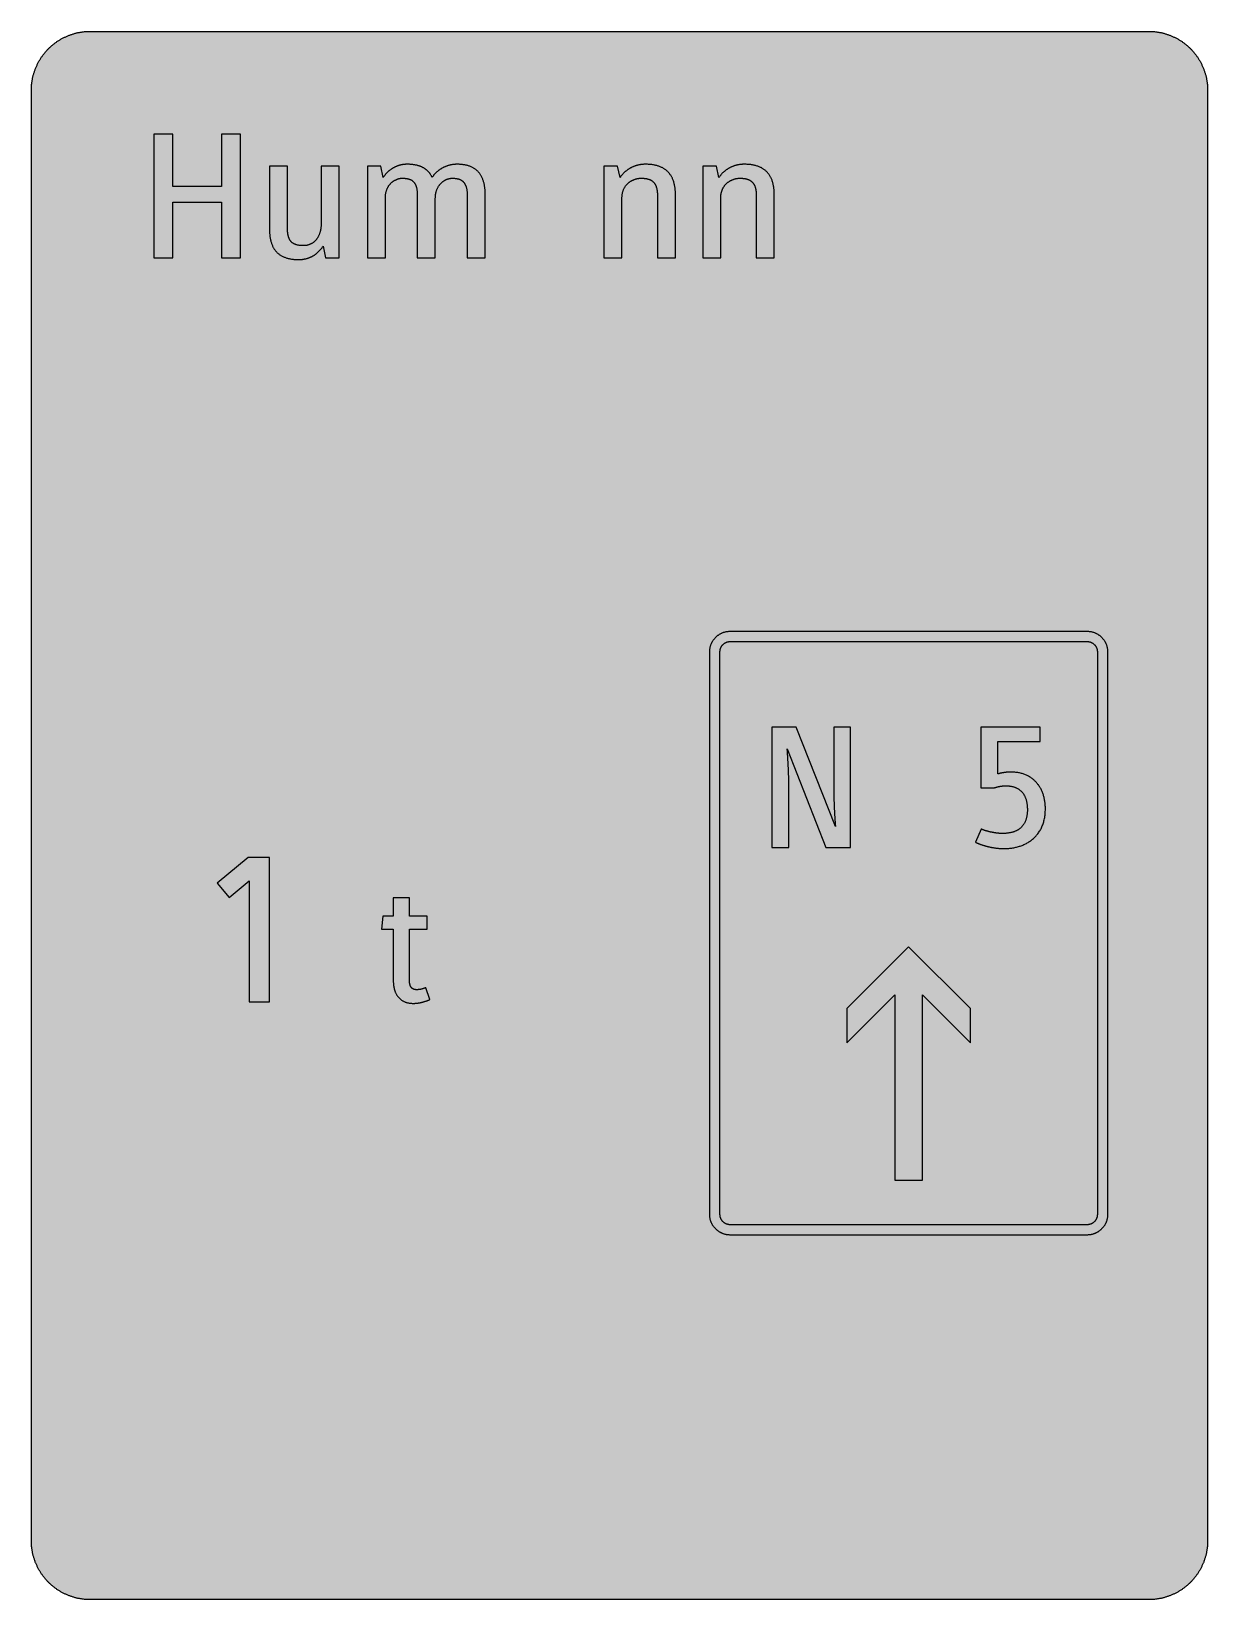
# Model space of a CAD drawing. Header units: millimetres. Extents: x 0 to 423, y 0 to 564.
import ezdxf

# ---------------------------------------------------------------- set-up
doc = ezdxf.new("R2010")
doc.units = ezdxf.units.MM

msp = doc.modelspace()

# ---------------------------------------------------------------- hatches: boundary and pattern name
for color, points in [(254, [(21.2189, 0.0537), (20.955, 0.0533), (20.6934, 0.0584), (20.4292, 0.066), (20.1676, 0.0787), (19.906, 0.094), (19.6469, 0.1118), (19.3853, 0.1321), (19.1262, 0.1549), (18.8671, 0.1829), (18.608, 0.2134), (18.349, 0.2464), (18.0924, 0.2845), (17.8359, 0.3251), (17.5793, 0.3683), (17.3253, 0.414), (17.0688, 0.4623), (16.8148, 0.5156), (16.5633, 0.5715), (16.3093, 0.6299), (16.0579, 0.6909), (15.809, 0.7544), (15.56, 0.823), (15.3111, 0.8941), (15.0622, 0.9677), (14.8158, 1.0439), (14.5694, 1.1227), (14.3256, 1.2065), (14.0818, 1.2903), (13.8379, 1.3792), (13.5966, 1.4707), (13.3579, 1.5672), (13.1191, 1.6637), (12.8803, 1.7628), (12.6441, 1.8669), (12.4079, 1.9736), (12.1742, 2.0803), (11.9405, 2.192), (11.7094, 2.3089), (11.4808, 2.4257), (11.2522, 2.5451), (11.0236, 2.6695), (10.7975, 2.794), (10.574, 2.9235), (10.3505, 3.0556), (10.1295, 3.1877), (9.9111, 3.3249), (9.6926, 3.4646), (9.4742, 3.6068), (9.2608, 3.7541), (9.0475, 3.9014), (8.8341, 4.0513), (8.6258, 4.2037), (8.4176, 4.3612), (8.2118, 4.5187), (8.0061, 4.6812), (7.8029, 4.8438), (7.6022, 5.0114), (7.4041, 5.1816), (7.206, 5.3518), (7.0129, 5.527), (6.8174, 5.7048), (6.6269, 5.8826), (6.4389, 6.0655), (6.2509, 6.2509), (6.0655, 6.4389), (5.8852, 6.6269), (5.7048, 6.8174), (5.527, 7.0104), (5.3518, 7.206), (5.1816, 7.4041), (5.0114, 7.6022), (4.8463, 7.8029), (4.6812, 8.0061), (4.5187, 8.2118), (4.3612, 8.4176), (4.2062, 8.6258), (4.0513, 8.8341), (3.9014, 9.0475), (3.7541, 9.2608), (3.6068, 9.4742), (3.4646, 9.6926), (3.3249, 9.9085), (3.1877, 10.1295), (3.0556, 10.3505), (2.9235, 10.574), (2.794, 10.7975), (2.6695, 11.0236), (2.5451, 11.2522), (2.4257, 11.4808), (2.3063, 11.7094), (2.192, 11.9405), (2.0803, 12.1742), (1.971, 12.4079), (1.8669, 12.6441), (1.7628, 12.8803), (1.6637, 13.1191), (1.5646, 13.3579), (1.4707, 13.5966), (1.3792, 13.8379), (1.2903, 14.0818), (1.2065, 14.3256), (1.1227, 14.5694), (1.0439, 14.8158), (0.9652, 15.0622), (0.8915, 15.3111), (0.823, 15.56), (0.7544, 15.809), (0.6883, 16.0604), (0.6274, 16.3119), (0.569, 16.5633), (0.5131, 16.8148), (0.4623, 17.0688), (0.4115, 17.3253), (0.3658, 17.5793), (0.3226, 17.8359), (0.2819, 18.0924), (0.2464, 18.3515), (0.2134, 18.608), (0.1829, 18.8671), (0.1549, 19.1262), (0.1295, 19.3878), (0.1092, 19.6469), (0.0914, 19.9085), (0.0762, 20.1701), (0.066, 20.4318), (0.0584, 20.6934), (0.0533, 20.955), (0.0508, 21.2192), (0.0522, 543.3314), (0.0533, 543.593), (0.0584, 543.8546), (0.066, 544.1188), (0.0762, 544.3804), (0.0914, 544.642), (0.1092, 544.9011), (0.1295, 545.1627), (0.1549, 545.4218), (0.1829, 545.6809), (0.2134, 545.94), (0.2464, 546.1991), (0.2819, 546.4556), (0.3226, 546.7121), (0.3658, 546.9687), (0.4115, 547.2227), (0.4623, 547.4792), (0.5131, 547.7332), (0.569, 547.9847), (0.6274, 548.2387), (0.6883, 548.4876), (0.7544, 548.7391), (0.823, 548.988), (0.8915, 549.2369), (0.9652, 549.4858), (1.0439, 549.7322), (1.1227, 549.9786), (1.2065, 550.2224), (1.2903, 550.4663), (1.3792, 550.7076), (1.4707, 550.9489), (1.5646, 551.1902), (1.6637, 551.4289), (1.7628, 551.6677), (1.8669, 551.9039), (1.971, 552.1401), (2.0803, 552.3738), (2.192, 552.6049), (2.3063, 552.8386), (2.4257, 553.0672), (2.5451, 553.2958), (2.6695, 553.5244), (2.794, 553.7505), (2.9235, 553.974), (3.0556, 554.1975), (3.1877, 554.4185), (3.3249, 554.6369), (3.4646, 554.8554), (3.6068, 555.0738), (3.7541, 555.2872), (3.9014, 555.5005), (4.0513, 555.7114), (4.2062, 555.9222), (4.3612, 556.1305), (4.5187, 556.3362), (4.6812, 556.5419), (4.8463, 556.7451), (5.0114, 556.9458), (5.1816, 557.1439), (5.3518, 557.342), (5.527, 557.5351), (5.7048, 557.7281), (5.8852, 557.9212), (6.0655, 558.1091), (6.2509, 558.2971), (6.4389, 558.4825), (6.6269, 558.6628), (6.8174, 558.8432), (7.0129, 559.021), (7.206, 559.1937), (7.4041, 559.3664), (7.6022, 559.5366), (7.8029, 559.7017), (8.0061, 559.8668), (8.2118, 560.0268), (8.4176, 560.1868), (8.6258, 560.3418), (8.8341, 560.4967), (9.0475, 560.6466), (9.2608, 560.7939), (9.4742, 560.9387), (9.6926, 561.0835), (9.9111, 561.2232), (10.1295, 561.3603), (10.3505, 561.4924), (10.574, 561.6245), (10.7975, 561.754), (11.0236, 561.8785), (11.2522, 562.0029), (11.4808, 562.1223), (11.7094, 562.2392), (11.9405, 562.356), (12.1742, 562.4678), (12.4079, 562.5744), (12.6441, 562.6811), (12.8803, 562.7853), (13.1191, 562.8843), (13.3579, 562.9834), (13.5966, 563.0774), (13.8379, 563.1688), (14.0818, 563.2577), (14.3256, 563.3415), (14.5694, 563.4253), (14.8158, 563.5041), (15.0622, 563.5803), (15.3111, 563.6539), (15.56, 563.7251), (15.809, 563.7936), (16.0579, 563.8571), (16.3093, 563.9206), (16.5633, 563.9791), (16.8148, 564.0349), (17.0688, 564.0857), (17.3253, 564.1365), (17.5793, 564.1823), (17.8359, 564.2254), (18.0924, 564.2635), (18.349, 564.3016), (18.608, 564.3347), (18.8671, 564.3651), (19.1262, 564.3931), (19.3853, 564.4185), (19.6469, 564.4388), (19.906, 564.4566), (20.1676, 564.4718), (20.4292, 564.482), (20.6934, 564.4896), (20.955, 564.4947), (21.2166, 564.4972), (402.2189, 564.4981), (402.4808, 564.4947), (402.7424, 564.4896), (403.0066, 564.482), (403.2682, 564.4718), (403.5298, 564.4566), (403.7889, 564.4388), (404.0505, 564.4185), (404.3096, 564.3931), (404.5687, 564.3651), (404.8277, 564.3347), (405.0868, 564.3016), (405.3434, 564.2635), (405.5999, 564.2254), (405.8564, 564.1823), (406.113, 564.1365), (406.367, 564.0857), (406.621, 564.0349), (406.875, 563.9791), (407.1264, 563.9206), (407.3779, 563.8571), (407.6268, 563.7936), (407.8783, 563.7251), (408.1272, 563.6539), (408.3736, 563.5803), (408.62, 563.5041), (408.8663, 563.4253), (409.1102, 563.3415), (409.354, 563.2577), (409.5979, 563.1688), (409.8392, 563.0774), (410.0805, 562.9834), (410.3192, 562.8843), (410.5554, 562.7853), (410.7942, 562.6811), (411.0279, 562.5744), (411.2616, 562.4678), (411.4952, 562.356), (411.7264, 562.2392), (411.9575, 562.1223), (412.1861, 562.0029), (412.4122, 561.8785), (412.6382, 561.754), (412.8643, 561.6245), (413.0853, 561.4924), (413.3063, 561.3603), (413.5272, 561.2232), (413.7457, 561.0835), (413.9616, 560.9387), (414.1775, 560.7939), (414.3908, 560.6466), (414.6017, 560.4967), (414.8125, 560.3418), (415.0208, 560.1868), (415.2265, 560.0268), (415.4297, 559.8668), (415.6329, 559.7017), (415.8336, 559.5366), (416.0342, 559.3664), (416.2298, 559.1937), (416.4254, 559.021), (416.6184, 558.8432), (416.8089, 558.6628), (416.9994, 558.4825), (417.1848, 558.2971), (417.3703, 558.1091), (417.5531, 557.9212), (417.7335, 557.7281), (417.9087, 557.5351), (418.084, 557.342), (418.2567, 557.1439), (418.4244, 556.9458), (418.592, 556.7451), (418.7546, 556.5419), (418.9171, 556.3362), (419.0746, 556.1305), (419.2321, 555.9222), (419.3845, 555.7114), (419.5369, 555.5005), (419.6842, 555.2872), (419.829, 555.0738), (419.9712, 554.8554), (420.1109, 554.6369), (420.2481, 554.4185), (420.3827, 554.1975), (420.5148, 553.974), (420.6418, 553.7505), (420.7688, 553.5244), (420.8907, 553.2958), (421.0126, 553.0672), (421.1295, 552.8386), (421.2438, 552.6049), (421.3555, 552.3738), (421.4647, 552.1401), (421.5689, 551.9039), (421.673, 551.6677), (421.7746, 551.4289), (421.8711, 551.1902), (421.9651, 550.9489), (422.0566, 550.7076), (422.1455, 550.4663), (422.2318, 550.2224), (422.3131, 549.9786), (422.3918, 549.7322), (422.4706, 549.4858), (422.5442, 549.2369), (422.6128, 548.988), (422.6814, 548.7391), (422.7449, 548.4876), (422.8084, 548.2387), (422.8668, 547.9847), (422.9227, 547.7332), (422.9735, 547.4792), (423.0243, 547.2227), (423.07, 546.9687), (423.1132, 546.7121), (423.1513, 546.4556), (423.1894, 546.1991), (423.2224, 545.94), (423.2529, 545.6809), (423.2808, 545.4218), (423.3037, 545.1627), (423.3266, 544.9011), (423.3443, 544.642), (423.357, 544.3804), (423.3697, 544.1188), (423.3774, 543.8546), (423.3824, 543.593), (423.385, 543.3314), (423.3855, 21.2203), (423.3824, 20.955), (423.3774, 20.6934), (423.3697, 20.4318), (423.357, 20.1701), (423.3443, 19.9085), (423.3266, 19.6469), (423.3037, 19.3878), (423.2808, 19.1262), (423.2529, 18.8671), (423.2224, 18.608), (423.1894, 18.3515), (423.1513, 18.0924), (423.1132, 17.8359), (423.07, 17.5793), (423.0243, 17.3253), (422.9735, 17.0688), (422.9227, 16.8148), (422.8668, 16.5633), (422.8084, 16.3119), (422.7449, 16.0604), (422.6814, 15.809), (422.6128, 15.56), (422.5442, 15.3111), (422.4706, 15.0622), (422.3918, 14.8158), (422.3131, 14.5694), (422.2318, 14.3256), (422.1455, 14.0818), (422.0566, 13.8379), (421.9651, 13.5966), (421.8711, 13.3579), (421.7746, 13.1191), (421.673, 12.8803), (421.5689, 12.6441), (421.4647, 12.4079), (421.3555, 12.1742), (421.2438, 11.9405), (421.1295, 11.7094), (421.0126, 11.4808), (420.8907, 11.2522), (420.7688, 11.0236), (420.6418, 10.7975), (420.5148, 10.574), (420.3827, 10.3505), (420.2481, 10.1295), (420.1109, 9.9085), (419.9712, 9.6926), (419.829, 9.4742), (419.6842, 9.2608), (419.5369, 9.0475), (419.3845, 8.8341), (419.2321, 8.6258), (419.0746, 8.4176), (418.9171, 8.2118), (418.7546, 8.0061), (418.592, 7.8029), (418.4244, 7.6022), (418.2567, 7.4041), (418.084, 7.206), (417.9087, 7.0104), (417.7335, 6.8174), (417.5531, 6.6269), (417.3703, 6.4389), (417.1848, 6.2509), (416.9994, 6.0655), (416.8089, 5.8826), (416.6184, 5.7048), (416.4254, 5.527), (416.2298, 5.3518), (416.0342, 5.1816), (415.8336, 5.0114), (415.6329, 4.8438), (415.4297, 4.6812), (415.2265, 4.5187), (415.0208, 4.3612), (414.8125, 4.2037), (414.6017, 4.0513), (414.3908, 3.9014), (414.1775, 3.7541), (413.9616, 3.6068), (413.7457, 3.4646), (413.5272, 3.3249), (413.3063, 3.1877), (413.0853, 3.0556), (412.8643, 2.9235), (412.6382, 2.794), (412.4122, 2.6695), (412.1861, 2.5451), (411.9575, 2.4257), (411.7264, 2.3089), (411.4952, 2.192), (411.2616, 2.0803), (411.0279, 1.9736), (410.7942, 1.8669), (410.5554, 1.7628), (410.3192, 1.6637), (410.0805, 1.5672), (409.8392, 1.4707), (409.5979, 1.3792), (409.354, 1.2903), (409.1102, 1.2065), (408.8663, 1.1227), (408.62, 1.0439), (408.3736, 0.9677), (408.1272, 0.8941), (407.8783, 0.823), (407.6268, 0.7544), (407.3779, 0.6909), (407.1264, 0.6299), (406.875, 0.5715), (406.621, 0.5156), (406.367, 0.4623), (406.113, 0.414), (405.8564, 0.3683), (405.5999, 0.3251), (405.3434, 0.2845), (405.0868, 0.2464), (404.8277, 0.2134), (404.5687, 0.1829), (404.3096, 0.1549), (404.0505, 0.1321), (403.7889, 0.1118), (403.5298, 0.094), (403.2682, 0.0787), (403.0066, 0.066), (402.7424, 0.0584), (402.4808, 0.0533), (402.2166, 0.0533)]), (59, [(75.2658, 483.0064), (75.2658, 527.4564), (68.4706, 527.4564), (68.4706, 508.6597), (51.0081, 508.6597), (51.0081, 527.4564), (44.1494, 527.4564), (44.1494, 483.0064), (51.0081, 483.0064), (51.0081, 503.0717), (68.4706, 503.0717), (68.4706, 483.0064)]), (59, [(85.743, 516.0254), (85.743, 493.4201), (85.7428, 493.0826), (85.7504, 492.7498), (85.7631, 492.4247), (85.7783, 492.1021), (85.7987, 491.7846), (85.8241, 491.4748), (85.8545, 491.1674), (85.8901, 490.8652), (85.9307, 490.5705), (85.9739, 490.2784), (86.0222, 489.9914), (86.0781, 489.712), (86.1365, 489.4351), (86.2, 489.1634), (86.2686, 488.8992), (86.3422, 488.6376), (86.421, 488.3836), (86.5048, 488.1321), (86.5937, 487.8883), (86.6877, 487.6495), (86.7867, 487.4133), (86.8909, 487.1847), (87.0001, 486.9612), (87.1144, 486.7427), (87.2338, 486.5294), (87.3582, 486.3186), (87.4878, 486.1154), (87.6249, 485.9198), (87.7646, 485.7267), (87.9094, 485.5388), (88.0618, 485.3559), (88.2193, 485.1806), (88.3793, 485.0079), (88.5469, 484.8428), (88.7197, 484.6803), (88.8975, 484.5253), (89.0829, 484.3755), (89.2708, 484.2307), (89.4664, 484.091), (89.6671, 483.9564), (89.8728, 483.8294), (90.0836, 483.7049), (90.3021, 483.5881), (90.5256, 483.4738), (90.7542, 483.3671), (90.9879, 483.2655), (91.2292, 483.169), (91.4756, 483.0775), (91.727, 482.9937), (91.9836, 482.9124), (92.2477, 482.8388), (92.517, 482.7702), (92.7913, 482.7067), (93.0732, 482.6483), (93.3602, 482.5949), (93.6549, 482.5467), (93.9521, 482.506), (94.2594, 482.4705), (94.5693, 482.44), (94.8868, 482.4146), (95.2119, 482.3943), (95.5396, 482.3816), (95.8774, 482.3714), (96.2177, 482.3689), (96.3905, 482.3714), (96.5632, 482.3739), (96.7334, 482.3816), (96.9035, 482.3892), (97.0712, 482.3993), (97.2388, 482.412), (97.4065, 482.4298), (97.5716, 482.4476), (97.7367, 482.4679), (97.9018, 482.4908), (98.0643, 482.5162), (98.2269, 482.5441), (98.3894, 482.5721), (98.5495, 482.6051), (98.7069, 482.6406), (98.867, 482.6762), (99.0244, 482.7168), (99.1794, 482.7575), (99.3343, 482.8032), (99.4893, 482.8489), (99.6417, 482.8997), (99.7941, 482.9505), (99.9439, 483.0039), (100.0938, 483.0597), (100.2436, 483.1182), (100.391, 483.1791), (100.5357, 483.2426), (100.6831, 483.3061), (100.8253, 483.3747), (100.9701, 483.4458), (101.1098, 483.5169), (101.252, 483.5931), (101.3892, 483.6693), (101.5289, 483.7481), (101.666, 483.8294), (101.8007, 483.9132), (101.9353, 483.9995), (102.0674, 484.0884), (102.1994, 484.1799), (102.3315, 484.2739), (102.4585, 484.3678), (102.5881, 484.4669), (102.7151, 484.566), (102.8395, 484.6701), (102.964, 484.7742), (103.0859, 484.8809), (103.2078, 484.9901), (103.3272, 485.1019), (103.444, 485.2162), (103.5609, 485.333), (103.6777, 485.4499), (103.792, 485.5718), (103.9038, 485.6937), (104.0155, 485.8182), (104.1248, 485.9477), (104.234, 486.0773), (104.3407, 486.2093), (104.4448, 486.344), (104.5489, 486.4786), (104.6505, 486.6183), (104.7521, 486.758), (104.8512, 486.9028), (104.9503, 487.0475), (105.0442, 487.1949), (105.9353, 483.0064), (110.8244, 483.0064), (110.8244, 516.0254), (104.3478, 516.0254), (104.3478, 495.3879), (104.3457, 495.1476), (104.3381, 494.9114), (104.328, 494.6777), (104.3153, 494.4491), (104.2975, 494.223), (104.2746, 494.0021), (104.2492, 493.7811), (104.2187, 493.5652), (104.1857, 493.3544), (104.1502, 493.1461), (104.1095, 492.9403), (104.0663, 492.7397), (104.0181, 492.5416), (103.9673, 492.346), (103.9114, 492.1555), (103.8555, 491.9675), (103.7946, 491.7821), (103.7285, 491.6018), (103.6599, 491.4265), (103.5914, 491.2512), (103.5152, 491.0836), (103.439, 490.916), (103.3577, 490.7534), (103.2764, 490.5959), (103.19, 490.441), (103.0986, 490.2886), (103.0072, 490.1413), (102.9132, 489.9965), (102.8141, 489.8568), (102.7151, 489.7196), (102.6109, 489.5875), (102.5042, 489.458), (102.3976, 489.3335), (102.2858, 489.2116), (102.1715, 489.0922), (102.0572, 488.9779), (101.9378, 488.8687), (101.8184, 488.762), (101.694, 488.6604), (101.5695, 488.5614), (101.44, 488.4674), (101.3104, 488.376), (101.1784, 488.2896), (101.0463, 488.2058), (100.9091, 488.127), (100.772, 488.0508), (100.6323, 487.9797), (100.49, 487.9137), (100.3452, 487.8502), (100.2005, 487.7892), (100.0531, 487.7359), (99.9033, 487.6825), (99.7534, 487.6368), (99.601, 487.5936), (99.4461, 487.553), (99.2911, 487.52), (99.1337, 487.487), (98.9762, 487.4616), (98.8162, 487.4387), (98.6536, 487.4184), (98.491, 487.4057), (98.3285, 487.3955), (98.1634, 487.3879), (97.9957, 487.3854), (97.8052, 487.3879), (97.6173, 487.3904), (97.4319, 487.3955), (97.2515, 487.4057), (97.0737, 487.4158), (96.901, 487.4285), (96.7308, 487.4438), (96.5632, 487.4641), (96.4006, 487.4844), (96.2406, 487.5073), (96.0831, 487.5352), (95.9307, 487.5632), (95.7809, 487.5962), (95.6361, 487.6292), (95.4913, 487.6673), (95.3516, 487.7079), (95.217, 487.7511), (95.0824, 487.7968), (94.9528, 487.8476), (94.8284, 487.8984), (94.7039, 487.9543), (94.5845, 488.0127), (94.4677, 488.0737), (94.3534, 488.1397), (94.2442, 488.2083), (94.1375, 488.2794), (94.0333, 488.3531), (93.9317, 488.4293), (93.8352, 488.5106), (93.7387, 488.5969), (93.6473, 488.6833), (93.5609, 488.7747), (93.4745, 488.8687), (93.3907, 488.9678), (93.312, 489.0694), (93.2358, 489.1761), (93.1621, 489.2853), (93.091, 489.397), (93.0224, 489.5139), (92.9589, 489.6333), (92.8954, 489.7577), (92.837, 489.8847), (92.7811, 490.0168), (92.7278, 490.154), (92.677, 490.2911), (92.6287, 490.4359), (92.583, 490.5832), (92.5398, 490.7356), (92.5017, 490.8906), (92.4636, 491.0506), (92.4306, 491.2131), (92.3976, 491.3808), (92.3696, 491.5535), (92.3417, 491.7288), (92.3188, 491.9116), (92.2985, 492.0945), (92.2782, 492.285), (92.263, 492.4781), (92.2503, 492.6762), (92.2376, 492.8794), (92.2299, 493.0877), (92.2223, 493.2985), (92.2198, 493.5144), (92.2172, 493.7354), (92.2196, 516.0254)]), (59, [(145.4326, 483.0064), (145.4326, 504.2775), (145.4328, 504.5151), (145.4404, 504.7488), (145.4531, 504.9799), (145.4709, 505.206), (145.4937, 505.4295), (145.5217, 505.6454), (145.5522, 505.8613), (145.5903, 506.0696), (145.6284, 506.2753), (145.6741, 506.476), (145.7223, 506.6741), (145.7757, 506.8672), (145.8341, 507.0551), (145.8951, 507.2405), (145.9586, 507.4209), (146.0271, 507.5987), (146.0983, 507.7714), (146.1745, 507.939), (146.2507, 508.1041), (146.3345, 508.2642), (146.4183, 508.4216), (146.5072, 508.574), (146.5961, 508.7239), (146.6901, 508.8687), (146.7866, 509.0084), (146.8857, 509.1455), (146.9873, 509.2802), (147.0914, 509.4097), (147.1955, 509.5342), (147.3048, 509.6561), (147.414, 509.7755), (147.5257, 509.8898), (147.64, 509.999), (147.7569, 510.1057), (147.8737, 510.2098), (147.9931, 510.3089), (148.1125, 510.4028), (148.2344, 510.4968), (148.3589, 510.5832), (148.4833, 510.6695), (148.6078, 510.7508), (148.7322, 510.827), (148.8592, 510.9007), (148.9888, 510.9718), (149.1158, 511.0378), (149.2453, 511.1013), (149.3749, 511.1598), (149.5044, 511.2156), (149.6339, 511.269), (149.7635, 511.3172), (149.893, 511.363), (150.0226, 511.4036), (150.1496, 511.4417), (150.2791, 511.4773), (150.4086, 511.5103), (150.5356, 511.5382), (150.6626, 511.5636), (150.7896, 511.5839), (150.9166, 511.6017), (151.0411, 511.617), (151.163, 511.6297), (151.2875, 511.6373), (151.4069, 511.6424), (151.5288, 511.6424), (151.704, 511.6424), (151.8793, 511.6373), (152.0495, 511.6322), (152.2171, 511.622), (152.3797, 511.6093), (152.5397, 511.5966), (152.6997, 511.5789), (152.8521, 511.5585), (153.0045, 511.5357), (153.1518, 511.5103), (153.2992, 511.4798), (153.4414, 511.4493), (153.5786, 511.4138), (153.7157, 511.3782), (153.8478, 511.3376), (153.9773, 511.2944), (154.1043, 511.2487), (154.2288, 511.1979), (154.3482, 511.1471), (154.4676, 511.0912), (154.5819, 511.0328), (154.6936, 510.9718), (154.8028, 510.9083), (154.9095, 510.8397), (155.0111, 510.7686), (155.1127, 510.6949), (155.2092, 510.6187), (155.3032, 510.5375), (155.3972, 510.4536), (155.4861, 510.3673), (155.5699, 510.2758), (155.6537, 510.1819), (155.735, 510.0853), (155.8112, 509.9863), (155.8874, 509.8821), (155.9585, 509.7755), (156.0297, 509.6637), (156.0957, 509.5494), (156.1592, 509.4326), (156.2202, 509.3106), (156.2786, 509.1862), (156.3345, 509.0592), (156.3878, 508.9271), (156.4386, 508.7925), (156.4869, 508.6528), (156.5326, 508.5105), (156.5758, 508.3632), (156.6164, 508.2134), (156.6545, 508.061), (156.6901, 507.9035), (156.7231, 507.7409), (156.7536, 507.5784), (156.7815, 507.4082), (156.8044, 507.2355), (156.8272, 507.0602), (156.8475, 506.8799), (156.8653, 506.6944), (156.8806, 506.5065), (156.8958, 506.3134), (156.906, 506.1179), (156.9136, 505.9172), (156.9187, 505.714), (156.9237, 505.5057), (156.9237, 505.2924), (156.9254, 483.0064), (163.4035, 483.0064), (163.4035, 505.6117), (163.4007, 505.9426), (163.3931, 506.2677), (163.383, 506.5903), (163.3677, 506.9078), (163.3474, 507.2177), (163.322, 507.5276), (163.2941, 507.8298), (163.261, 508.127), (163.2229, 508.4191), (163.1798, 508.7087), (163.1315, 508.9931), (163.0807, 509.27), (163.0223, 509.5443), (162.9613, 509.8136), (162.8953, 510.0777), (162.8242, 510.3368), (162.748, 510.5908), (162.6692, 510.8397), (162.5829, 511.0861), (162.494, 511.3249), (162.3974, 511.5585), (162.2984, 511.7871), (162.1917, 512.0132), (162.0825, 512.2316), (161.9682, 512.445), (161.8488, 512.6558), (161.7218, 512.859), (161.5923, 513.0571), (161.4576, 513.2527), (161.3179, 513.4407), (161.1706, 513.6236), (161.0208, 513.8014), (160.8658, 513.9741), (160.7033, 514.1417), (160.5382, 514.3043), (160.3654, 514.4618), (160.1876, 514.6142), (160.0073, 514.7615), (159.8193, 514.9037), (159.6263, 515.0383), (159.4282, 515.1704), (159.2224, 515.2949), (159.0142, 515.4143), (158.7983, 515.5286), (158.5773, 515.6378), (158.3512, 515.7419), (158.1201, 515.841), (157.8839, 515.9324), (157.64, 516.0213), (157.3911, 516.1026), (157.1371, 516.1788), (156.878, 516.2499), (156.6113, 516.3134), (156.3421, 516.3744), (156.0652, 516.4277), (155.7807, 516.476), (155.4912, 516.5192), (155.1965, 516.5573), (154.8968, 516.5877), (154.592, 516.6131), (154.2796, 516.6335), (153.9596, 516.6487), (153.637, 516.6563), (153.3042, 516.6589), (153.1468, 516.6589), (152.9893, 516.6563), (152.8318, 516.6487), (152.6743, 516.6411), (152.5168, 516.6335), (152.3594, 516.6208), (152.1993, 516.6055), (152.0419, 516.5903), (151.8844, 516.5725), (151.7269, 516.5522), (151.572, 516.5293), (151.4145, 516.5039), (151.257, 516.476), (151.1021, 516.4455), (150.9446, 516.415), (150.7896, 516.3795), (150.6347, 516.3439), (150.4798, 516.3058), (150.3248, 516.2652), (150.1699, 516.222), (150.0175, 516.1763), (149.8651, 516.128), (149.7101, 516.0797), (149.5603, 516.0264), (149.4079, 515.9731), (149.258, 515.9146), (149.1082, 515.8562), (148.9583, 515.7953), (148.8084, 515.7292), (148.6611, 515.6632), (148.5138, 515.5946), (148.369, 515.5235), (148.2217, 515.4498), (148.0769, 515.3762), (147.9347, 515.2974), (147.7924, 515.2161), (147.6502, 515.1323), (147.508, 515.0485), (147.3683, 514.9596), (147.2311, 514.8707), (147.0939, 514.7767), (146.9568, 514.6827), (146.8196, 514.5862), (146.6875, 514.4846), (146.5529, 514.383), (146.4208, 514.2789), (146.2913, 514.1697), (146.1618, 514.0604), (146.0322, 513.9487), (145.9052, 513.8344), (145.7808, 513.7175), (145.6563, 513.5956), (145.5344, 513.4737), (145.4125, 513.3492), (145.2931, 513.2222), (145.1762, 513.0927), (145.0594, 512.9606), (144.9426, 512.8235), (144.8308, 512.6863), (144.719, 512.5466), (144.6073, 512.4044), (144.5006, 512.2596), (144.3939, 512.1097), (144.2872, 511.9599), (144.2187, 512.1046), (144.1475, 512.2469), (144.0739, 512.3891), (143.9977, 512.5263), (143.9189, 512.6609), (143.8377, 512.7955), (143.7564, 512.9276), (143.6726, 513.0546), (143.5837, 513.1816), (143.4948, 513.3061), (143.4059, 513.4305), (143.3119, 513.5499), (143.2154, 513.6667), (143.1188, 513.7836), (143.0172, 513.8953), (142.9156, 514.0071), (142.8115, 514.1163), (142.7048, 514.223), (142.5956, 514.3271), (142.4864, 514.4287), (142.3721, 514.5278), (142.2578, 514.6269), (142.1384, 514.7208), (142.019, 514.8148), (141.8971, 514.9063), (141.7726, 514.9926), (141.6456, 515.079), (141.5161, 515.1628), (141.3866, 515.2466), (141.2519, 515.3254), (141.1173, 515.4016), (140.9776, 515.4778), (140.8379, 515.5489), (140.6957, 515.62), (140.5509, 515.6886), (140.4036, 515.7521), (140.2537, 515.8156), (140.1013, 515.8765), (139.9489, 515.9375), (139.7914, 515.9934), (139.634, 516.0467), (139.4714, 516.1001), (139.3088, 516.1483), (139.1437, 516.1966), (138.9761, 516.2423), (138.8059, 516.2829), (138.6332, 516.3236), (138.4579, 516.3617), (138.2801, 516.3998), (138.0998, 516.4328), (137.9169, 516.4633), (137.734, 516.4912), (137.5461, 516.5192), (137.3581, 516.5446), (137.1651, 516.5649), (136.972, 516.5852), (136.7765, 516.603), (136.5783, 516.6182), (136.3751, 516.6309), (136.1719, 516.6411), (135.9662, 516.6487), (135.7579, 516.6538), (135.5471, 516.6589), (135.3337, 516.6589), (135.1788, 516.6589), (135.0264, 516.6538), (134.8715, 516.6487), (134.7165, 516.6411), (134.5641, 516.6309), (134.4092, 516.6182), (134.2568, 516.6055), (134.1044, 516.5877), (133.952, 516.5674), (133.7996, 516.5471), (133.6472, 516.5242), (133.4973, 516.4988), (133.3449, 516.4709), (133.1951, 516.4404), (133.0452, 516.4074), (132.8953, 516.3718), (132.748, 516.3337), (132.5982, 516.2956), (132.4508, 516.2525), (132.3035, 516.2093), (132.1562, 516.1636), (132.0114, 516.1153), (131.8641, 516.062), (131.7193, 516.0086), (131.5771, 515.9553), (131.4323, 515.8969), (131.2901, 515.8359), (131.1478, 515.7749), (131.0081, 515.7089), (130.8659, 515.6429), (130.7262, 515.5717), (130.589, 515.5006), (130.4493, 515.427), (130.3122, 515.3508), (130.1775, 515.272), (130.0404, 515.1907), (129.9058, 515.1069), (129.7737, 515.0206), (129.6416, 514.9342), (129.5095, 514.8428), (129.38, 514.7488), (129.2504, 514.6548), (129.1209, 514.5583), (128.9939, 514.4567), (128.8669, 514.3551), (128.7424, 514.2509), (128.618, 514.1443), (128.4935, 514.035), (128.3716, 513.9233), (128.2522, 513.809), (128.1328, 513.6921), (128.0135, 513.5728), (127.8966, 513.4508), (127.7823, 513.3289), (127.668, 513.2019), (127.5537, 513.0749), (127.442, 512.9428), (127.3327, 512.8108), (127.2235, 512.6736), (127.1143, 512.5364), (127.0076, 512.3967), (126.9035, 512.2545), (126.7993, 512.1072), (126.6977, 511.9599), (125.8743, 516.0254), (120.9848, 516.0254), (120.9848, 483.0064), (127.4618, 483.0064), (127.4618, 504.6592), (127.4623, 504.8834), (127.4699, 505.1019), (127.4851, 505.3203), (127.5029, 505.5311), (127.5258, 505.7394), (127.5512, 505.9451), (127.5842, 506.1458), (127.6198, 506.3439), (127.6629, 506.537), (127.7087, 506.7275), (127.7569, 506.9129), (127.8103, 507.0958), (127.8687, 507.2736), (127.9296, 507.4463), (127.9957, 507.619), (128.0643, 507.7866), (128.1379, 507.9492), (128.2141, 508.1092), (128.2929, 508.2642), (128.3767, 508.4166), (128.4605, 508.5639), (128.5494, 508.7112), (128.6408, 508.8509), (128.7374, 508.9881), (128.8339, 509.1227), (128.9329, 509.2522), (129.0345, 509.3792), (129.1412, 509.5037), (129.2479, 509.6231), (129.3571, 509.7399), (129.4663, 509.8517), (129.5806, 509.9609), (129.6949, 510.065), (129.8118, 510.1666), (129.9286, 510.2657), (130.048, 510.3597), (130.1699, 510.4511), (130.2918, 510.54), (130.4163, 510.6238), (130.5408, 510.7051), (130.6652, 510.7838), (130.7922, 510.8575), (130.9192, 510.9286), (131.0462, 510.9947), (131.1732, 511.0582), (131.3028, 511.1191), (131.4298, 511.1775), (131.5593, 511.2309), (131.6888, 511.2817), (131.8184, 511.3274), (131.9454, 511.3706), (132.0749, 511.4112), (132.2019, 511.4493), (132.3315, 511.4823), (132.4585, 511.5128), (132.5829, 511.5408), (132.7099, 511.5662), (132.8344, 511.5865), (132.9588, 511.6043), (133.0808, 511.617), (133.2027, 511.6297), (133.3221, 511.6373), (133.4389, 511.6424), (133.5557, 511.6424), (133.7335, 511.6424), (133.9088, 511.6398), (134.079, 511.6322), (134.2466, 511.6246), (134.4092, 511.6144), (134.5692, 511.5992), (134.7292, 511.5839), (134.8816, 511.5662), (135.034, 511.5458), (135.1813, 511.5204), (135.3287, 511.495), (135.4709, 511.4646), (135.6081, 511.4341), (135.7452, 511.3985), (135.8773, 511.3604), (136.0068, 511.3198), (136.1338, 511.2766), (136.2583, 511.2309), (136.3802, 511.1826), (136.4971, 511.1293), (136.6114, 511.0734), (136.7231, 511.015), (136.8323, 510.954), (136.939, 510.8905), (137.0432, 510.8219), (137.1422, 510.7508), (137.2413, 510.6772), (137.3353, 510.5984), (137.4267, 510.5171), (137.5156, 510.4333), (137.602, 510.3444), (137.6858, 510.253), (137.7645, 510.159), (137.8433, 510.0599), (137.9169, 509.9583), (137.9906, 509.8542), (138.0592, 509.745), (138.1252, 509.6332), (138.1912, 509.5164), (138.2522, 509.3945), (138.3106, 509.2725), (138.3665, 509.143), (138.4198, 509.0109), (138.4706, 508.8763), (138.5189, 508.7366), (138.5646, 508.5944), (138.6078, 508.447), (138.6459, 508.2946), (138.684, 508.1397), (138.7196, 507.9797), (138.7526, 507.8146), (138.7831, 507.6469), (138.811, 507.4768), (138.8364, 507.299), (138.8593, 507.1186), (138.8796, 506.9332), (138.8974, 506.7452), (138.9126, 506.5497), (138.9253, 506.3515), (138.9355, 506.1483), (138.9431, 505.9426), (138.9507, 505.7318), (138.9532, 505.5133), (138.9558, 505.2924), (138.956, 483.0064)]), (59, [(231.8561, 483.0064), (231.8561, 505.6117), (231.8512, 505.9477), (231.8461, 506.2779), (231.8334, 506.6055), (231.8156, 506.9281), (231.7928, 507.2431), (231.7648, 507.5555), (231.7344, 507.8628), (231.6963, 508.1626), (231.6531, 508.4597), (231.6048, 508.7518), (231.554, 509.0363), (231.4956, 509.3183), (231.4321, 509.5951), (231.3661, 509.8644), (231.2924, 510.1311), (231.2137, 510.3901), (231.1298, 510.6467), (231.0409, 510.8956), (230.9495, 511.142), (230.8504, 511.3807), (230.7463, 511.6144), (230.6371, 511.8456), (230.5202, 512.0691), (230.4009, 512.2875), (230.2764, 512.5009), (230.1469, 512.7092), (230.0097, 512.9124), (229.87, 513.1105), (229.7227, 513.3035), (229.5703, 513.4915), (229.4128, 513.6718), (229.2502, 513.8496), (229.0826, 514.0198), (228.9099, 514.1874), (228.7321, 514.3475), (228.5467, 514.5024), (228.3562, 514.6548), (228.1631, 514.7996), (227.9625, 514.9367), (227.7567, 515.0714), (227.5434, 515.2009), (227.3275, 515.3254), (227.1039, 515.4422), (226.8753, 515.554), (226.6417, 515.6632), (226.4029, 515.7648), (226.1591, 515.8613), (225.9076, 515.9502), (225.6511, 516.0366), (225.3894, 516.1153), (225.1227, 516.1915), (224.8484, 516.2601), (224.569, 516.3236), (224.2845, 516.382), (223.995, 516.4353), (223.6978, 516.4811), (223.3981, 516.5242), (223.0907, 516.5598), (222.7758, 516.5903), (222.4583, 516.6157), (222.1332, 516.6335), (221.803, 516.6487), (221.4651, 516.6563), (221.1222, 516.6589), (220.9571, 516.6589), (220.7895, 516.6538), (220.6244, 516.6487), (220.4593, 516.6411), (220.2917, 516.6309), (220.1266, 516.6182), (219.9615, 516.6055), (219.7989, 516.5877), (219.6338, 516.5674), (219.4687, 516.5471), (219.3061, 516.5242), (219.1436, 516.4963), (218.981, 516.4684), (218.8185, 516.4379), (218.6584, 516.4049), (218.4959, 516.3718), (218.3359, 516.3337), (218.1758, 516.2931), (218.0184, 516.2525), (217.8583, 516.2067), (217.7009, 516.161), (217.5459, 516.1102), (217.3884, 516.0594), (217.2335, 516.0061), (217.0786, 515.9502), (216.9236, 515.8918), (216.7712, 515.8308), (216.6188, 515.7673), (216.469, 515.7038), (216.3166, 515.6352), (216.1667, 515.5641), (216.0194, 515.493), (215.8721, 515.4168), (215.7247, 515.3406), (215.58, 515.2619), (215.4352, 515.178), (215.2904, 515.0942), (215.1482, 515.0079), (215.0085, 514.919), (214.8688, 514.8275), (214.7291, 514.7335), (214.5919, 514.637), (214.4547, 514.538), (214.3201, 514.4364), (214.1855, 514.3322), (214.0534, 514.2255), (213.9213, 514.1189), (213.7918, 514.0071), (213.6623, 513.8928), (213.5353, 513.7785), (213.4108, 513.6591), (213.2863, 513.5397), (213.1644, 513.4153), (213.0425, 513.2908), (212.9231, 513.1613), (212.8037, 513.0317), (212.6869, 512.8971), (212.5726, 512.7625), (212.4583, 512.6253), (212.3465, 512.4831), (212.2373, 512.3409), (212.1281, 512.1961), (212.0214, 512.0488), (211.9173, 511.8964), (211.0274, 516.0254), (206.1379, 516.0254), (206.1379, 483.0064), (212.6149, 483.0064), (212.6149, 504.6592), (212.6158, 504.8834), (212.6259, 505.1019), (212.6386, 505.3203), (212.659, 505.5311), (212.6818, 505.7394), (212.7123, 505.9451), (212.7453, 506.1458), (212.786, 506.3439), (212.8317, 506.537), (212.8799, 506.7275), (212.9333, 506.9129), (212.9917, 507.0958), (213.0527, 507.2736), (213.1212, 507.4463), (213.1924, 507.619), (213.266, 507.7866), (213.3448, 507.9492), (213.4286, 508.1092), (213.5149, 508.2642), (213.6064, 508.4166), (213.7004, 508.5639), (213.7969, 508.7112), (213.8959, 508.8509), (214.0001, 508.9881), (214.1068, 509.1227), (214.216, 509.2522), (214.3303, 509.3792), (214.4446, 509.5037), (214.564, 509.6231), (214.6833, 509.7399), (214.8078, 509.8517), (214.9323, 509.9609), (215.0593, 510.065), (215.1888, 510.1666), (215.3209, 510.2657), (215.4555, 510.3597), (215.5901, 510.4511), (215.7273, 510.54), (215.867, 510.6238), (216.0067, 510.7051), (216.1489, 510.7838), (216.2912, 510.8575), (216.4359, 510.9286), (216.5807, 510.9947), (216.7255, 511.0582), (216.8728, 511.1191), (217.0201, 511.1775), (217.1675, 511.2309), (217.3173, 511.2817), (217.4672, 511.3274), (217.6145, 511.3706), (217.7644, 511.4112), (217.9142, 511.4493), (218.0641, 511.4823), (218.2139, 511.5128), (218.3638, 511.5408), (218.5111, 511.5662), (218.661, 511.5865), (218.8083, 511.6043), (218.9556, 511.617), (219.1029, 511.6297), (219.2477, 511.6373), (219.3925, 511.6424), (219.5347, 511.6424), (219.7176, 511.6424), (219.898, 511.6398), (220.0758, 511.6322), (220.251, 511.6246), (220.4212, 511.6144), (220.5888, 511.5992), (220.7539, 511.5839), (220.9165, 511.5662), (221.0765, 511.5458), (221.2315, 511.5204), (221.3864, 511.495), (221.5363, 511.4646), (221.6836, 511.4341), (221.8284, 511.3985), (221.9706, 511.3604), (222.1103, 511.3198), (222.2449, 511.2766), (222.377, 511.2309), (222.5091, 511.1826), (222.6361, 511.1293), (222.7605, 511.0734), (222.8799, 511.015), (222.9993, 510.954), (223.1136, 510.8905), (223.2279, 510.8219), (223.3371, 510.7508), (223.4438, 510.6772), (223.5479, 510.5984), (223.647, 510.5171), (223.7461, 510.4333), (223.84, 510.3444), (223.934, 510.253), (224.0229, 510.159), (224.1093, 510.0599), (224.1931, 509.9583), (224.2744, 509.8542), (224.3506, 509.745), (224.4268, 509.6332), (224.4979, 509.5164), (224.5665, 509.3945), (224.6351, 509.2725), (224.6986, 509.143), (224.757, 509.0109), (224.8154, 508.8763), (224.8713, 508.7366), (224.9221, 508.5944), (224.9729, 508.447), (225.0186, 508.2946), (225.0618, 508.1397), (225.1024, 507.9797), (225.1405, 507.8146), (225.1761, 507.6469), (225.2091, 507.4768), (225.237, 507.299), (225.265, 507.1186), (225.2878, 506.9332), (225.3107, 506.7452), (225.3285, 506.5497), (225.3437, 506.3515), (225.3564, 506.1483), (225.3666, 505.9426), (225.3717, 505.7318), (225.3767, 505.5133), (225.3793, 505.2924), (225.3795, 483.0064)]), (59, [(267.4165, 483.0064), (267.4165, 505.6117), (267.4137, 505.9477), (267.4061, 506.2779), (267.3934, 506.6055), (267.3756, 506.9281), (267.3528, 507.2431), (267.3248, 507.5555), (267.2944, 507.8628), (267.2563, 508.1626), (267.2131, 508.4597), (267.1674, 508.7518), (267.114, 509.0363), (267.0556, 509.3183), (266.9921, 509.5951), (266.9261, 509.8644), (266.8524, 510.1311), (266.7737, 510.3901), (266.6898, 510.6467), (266.6035, 510.8956), (266.5095, 511.142), (266.4104, 511.3807), (266.3063, 511.6144), (266.1971, 511.8456), (266.0802, 512.0691), (265.9609, 512.2875), (265.8364, 512.5009), (265.7069, 512.7092), (265.5697, 512.9124), (265.43, 513.1105), (265.2827, 513.3035), (265.1303, 513.4915), (264.9728, 513.6718), (264.8102, 513.8496), (264.6426, 514.0198), (264.4699, 514.1874), (264.2921, 514.3475), (264.1067, 514.5024), (263.9162, 514.6548), (263.7231, 514.7996), (263.5225, 514.9367), (263.3167, 515.0714), (263.1034, 515.2009), (262.8875, 515.3254), (262.6639, 515.4422), (262.4353, 515.554), (262.2017, 515.6632), (261.9629, 515.7648), (261.7191, 515.8613), (261.4676, 515.9502), (261.2111, 516.0366), (260.9494, 516.1153), (260.6827, 516.1915), (260.4084, 516.2601), (260.129, 516.3236), (259.8445, 516.382), (259.555, 516.4353), (259.2578, 516.4811), (258.9581, 516.5242), (258.6507, 516.5598), (258.3358, 516.5903), (258.0183, 516.6157), (257.6932, 516.6335), (257.363, 516.6487), (257.0251, 516.6563), (256.6822, 516.6589), (256.5171, 516.6589), (256.3495, 516.6538), (256.1844, 516.6487), (256.0193, 516.6411), (255.8517, 516.6309), (255.6866, 516.6182), (255.5215, 516.6055), (255.3589, 516.5877), (255.1938, 516.5674), (255.0287, 516.5471), (254.8661, 516.5242), (254.7036, 516.4963), (254.541, 516.4684), (254.3785, 516.4379), (254.2184, 516.4049), (254.0559, 516.3718), (253.8959, 516.3337), (253.7358, 516.2931), (253.5784, 516.2525), (253.4209, 516.2067), (253.2609, 516.161), (253.1059, 516.1102), (252.9484, 516.0594), (252.7935, 516.0061), (252.6386, 515.9502), (252.4836, 515.8918), (252.3312, 515.8308), (252.1788, 515.7673), (252.029, 515.7038), (251.8766, 515.6352), (251.7292, 515.5641), (251.5794, 515.493), (251.4321, 515.4168), (251.2847, 515.3406), (251.14, 515.2619), (250.9952, 515.178), (250.8504, 515.0942), (250.7082, 515.0079), (250.5685, 514.919), (250.4288, 514.8275), (250.2891, 514.7335), (250.1519, 514.637), (250.0147, 514.538), (249.8801, 514.4364), (249.7455, 514.3322), (249.6134, 514.2255), (249.4813, 514.1189), (249.3518, 514.0071), (249.2223, 513.8928), (249.0953, 513.7785), (248.9708, 513.6591), (248.8463, 513.5397), (248.7219, 513.4153), (248.6025, 513.2908), (248.4806, 513.1613), (248.3637, 513.0317), (248.2469, 512.8971), (248.1301, 512.7625), (248.0183, 512.6253), (247.9065, 512.4831), (247.7948, 512.3409), (247.6881, 512.1961), (247.5814, 512.0488), (247.4747, 511.8964), (246.5874, 516.0254), (241.6983, 516.0254), (241.6983, 483.0064), (248.1749, 483.0064), (248.1749, 504.6592), (248.1758, 504.8834), (248.1859, 505.1019), (248.1986, 505.3203), (248.219, 505.5311), (248.2418, 505.7394), (248.2723, 505.9451), (248.3053, 506.1458), (248.346, 506.3439), (248.3891, 506.537), (248.4399, 506.7275), (248.4933, 506.9129), (248.5517, 507.0958), (248.6127, 507.2736), (248.6812, 507.4463), (248.7524, 507.619), (248.826, 507.7866), (248.9048, 507.9492), (248.9886, 508.1092), (249.0749, 508.2642), (249.1664, 508.4166), (249.2578, 508.5639), (249.3569, 508.7112), (249.4559, 508.8509), (249.5601, 508.9881), (249.6668, 509.1227), (249.776, 509.2522), (249.8903, 509.3792), (250.0046, 509.5037), (250.1214, 509.6231), (250.2433, 509.7399), (250.3653, 509.8517), (250.4923, 509.9609), (250.6193, 510.065), (250.7488, 510.1666), (250.8809, 510.2657), (251.0155, 510.3597), (251.1501, 510.4511), (251.2873, 510.54), (251.427, 510.6238), (251.5667, 510.7051), (251.7064, 510.7838), (251.8512, 510.8575), (251.9934, 510.9286), (252.1407, 510.9947), (252.2855, 511.0582), (252.4328, 511.1191), (252.5801, 511.1775), (252.7275, 511.2309), (252.8773, 511.2817), (253.0246, 511.3274), (253.1745, 511.3706), (253.3244, 511.4112), (253.4742, 511.4493), (253.6241, 511.4823), (253.7739, 511.5128), (253.9238, 511.5408), (254.0711, 511.5662), (254.221, 511.5865), (254.3683, 511.6043), (254.5156, 511.617), (254.6629, 511.6297), (254.8077, 511.6373), (254.9525, 511.6424), (255.0947, 511.6424), (255.2776, 511.6424), (255.458, 511.6398), (255.6358, 511.6322), (255.811, 511.6246), (255.9812, 511.6144), (256.1488, 511.5992), (256.3139, 511.5839), (256.4765, 511.5662), (256.6365, 511.5458), (256.794, 511.5204), (256.9464, 511.495), (257.0963, 511.4646), (257.2436, 511.4341), (257.3884, 511.3985), (257.5306, 511.3604), (257.6703, 511.3198), (257.8049, 511.2766), (257.9395, 511.2309), (258.0691, 511.1826), (258.1961, 511.1293), (258.3205, 511.0734), (258.4399, 511.015), (258.5593, 510.954), (258.6736, 510.8905), (258.7879, 510.8219), (258.8971, 510.7508), (259.0038, 510.6772), (259.1079, 510.5984), (259.207, 510.5171), (259.3061, 510.4333), (259.4, 510.3444), (259.494, 510.253), (259.5829, 510.159), (259.6693, 510.0599), (259.7531, 509.9583), (259.8344, 509.8542), (259.9106, 509.745), (259.9868, 509.6332), (260.0579, 509.5164), (260.129, 509.3945), (260.1951, 509.2725), (260.2586, 509.143), (260.3195, 509.0109), (260.3754, 508.8763), (260.4313, 508.7366), (260.4846, 508.5944), (260.5329, 508.447), (260.5786, 508.2946), (260.6218, 508.1397), (260.6624, 507.9797), (260.7005, 507.8146), (260.7361, 507.6469), (260.7691, 507.4768), (260.7996, 507.299), (260.825, 507.1186), (260.8478, 506.9332), (260.8707, 506.7452), (260.8885, 506.5497), (260.9037, 506.3515), (260.9164, 506.1483), (260.9266, 505.9426), (260.9342, 505.7318), (260.9367, 505.5133), (260.9393, 505.2924), (260.9398, 483.0064)]), (59, [(251.5828, 131.287), (251.3914, 131.2875), (251.2009, 131.2951), (251.0104, 131.3078), (250.825, 131.3231), (250.637, 131.3459), (250.4542, 131.3713), (250.2713, 131.4018), (250.0884, 131.4374), (249.9081, 131.4755), (249.7303, 131.5187), (249.5525, 131.5669), (249.3797, 131.6177), (249.2045, 131.6736), (249.0343, 131.7346), (248.8641, 131.8006), (248.699, 131.8666), (248.5339, 131.9403), (248.3688, 132.0165), (248.2088, 132.0952), (248.0513, 132.1791), (247.8938, 132.268), (247.7389, 132.3569), (247.589, 132.4534), (247.4392, 132.5499), (247.2919, 132.6515), (247.1496, 132.7582), (247.0074, 132.8649), (246.8702, 132.9766), (246.7331, 133.0909), (246.601, 133.2103), (246.4714, 133.3297), (246.3419, 133.4541), (246.22, 133.5811), (246.0981, 133.7132), (245.9787, 133.8453), (245.8644, 133.9799), (245.7526, 134.1196), (245.6459, 134.2619), (245.5393, 134.4041), (245.4377, 134.5514), (245.3411, 134.7013), (245.2446, 134.8511), (245.1557, 135.0061), (245.0668, 135.161), (244.983, 135.321), (244.9043, 135.4811), (244.8281, 135.6436), (244.7544, 135.8087), (244.6858, 135.9764), (244.6223, 136.1465), (244.5614, 136.3167), (244.5055, 136.4894), (244.4547, 136.6647), (244.4064, 136.8425), (244.3632, 137.0203), (244.3226, 137.2006), (244.2896, 137.3835), (244.2591, 137.5664), (244.2337, 137.7493), (244.2108, 137.9372), (244.1956, 138.1227), (244.1829, 138.3132), (244.1753, 138.5037), (244.1727, 138.6942), (244.1744, 341.1897), (244.1753, 341.3785), (244.1829, 341.569), (244.1956, 341.7595), (244.2108, 341.945), (244.2337, 342.1329), (244.2591, 342.3158), (244.2896, 342.4987), (244.3226, 342.6816), (244.3632, 342.8619), (244.4064, 343.0397), (244.4547, 343.2175), (244.5055, 343.3902), (244.5614, 343.5655), (244.6223, 343.7357), (244.6858, 343.9058), (244.7544, 344.0709), (244.8281, 344.236), (244.9043, 344.4011), (244.983, 344.5612), (245.0668, 344.7186), (245.1557, 344.8761), (245.2446, 345.0311), (245.3411, 345.1809), (245.4377, 345.3308), (245.5393, 345.4781), (245.6459, 345.6203), (245.7526, 345.7626), (245.8644, 345.8997), (245.9787, 346.0369), (246.0981, 346.169), (246.22, 346.2985), (246.3419, 346.4281), (246.4714, 346.55), (246.601, 346.6719), (246.7331, 346.7913), (246.8702, 346.9056), (247.0074, 347.0173), (247.1496, 347.124), (247.2919, 347.2307), (247.4392, 347.3323), (247.589, 347.4288), (247.7389, 347.5253), (247.8938, 347.6142), (248.0513, 347.7031), (248.2088, 347.787), (248.3688, 347.8657), (248.5339, 347.9419), (248.699, 348.0156), (248.8641, 348.0841), (249.0343, 348.1476), (249.2045, 348.2086), (249.3797, 348.2645), (249.5525, 348.3153), (249.7303, 348.3635), (249.9081, 348.4067), (250.0884, 348.4474), (250.2713, 348.4804), (250.4542, 348.5109), (250.637, 348.5363), (250.825, 348.5591), (251.0104, 348.5744), (251.2009, 348.5871), (251.3914, 348.5947), (251.5819, 348.5972), (379.9939, 348.5981), (380.1847, 348.5947), (380.3752, 348.5871), (380.5631, 348.5744), (380.7511, 348.5591), (380.9365, 348.5363), (381.1219, 348.5109), (381.3048, 348.4804), (381.4851, 348.4474), (381.6655, 348.4067), (381.8433, 348.3635), (382.0211, 348.3153), (382.1963, 348.2645), (382.3691, 348.2086), (382.5392, 348.1476), (382.7094, 348.0841), (382.8771, 348.0156), (383.0422, 347.9419), (383.2047, 347.8657), (383.3647, 347.787), (383.5248, 347.7031), (383.6797, 347.6142), (383.8346, 347.5253), (383.987, 347.4288), (384.1344, 347.3323), (384.2817, 347.2307), (384.4265, 347.124), (384.5662, 347.0173), (384.7059, 346.9056), (384.8405, 346.7913), (384.9751, 346.6719), (385.1046, 346.55), (385.2316, 346.4281), (385.3561, 346.2985), (385.478, 346.169), (385.5949, 346.0369), (385.7092, 345.8997), (385.8209, 345.7626), (385.9301, 345.6203), (386.0343, 345.4781), (386.1359, 345.3308), (386.2349, 345.1809), (386.3289, 345.0311), (386.4204, 344.8761), (386.5067, 344.7186), (386.5905, 344.5612), (386.6718, 344.4011), (386.7455, 344.236), (386.8191, 344.0709), (386.8877, 343.9058), (386.9512, 343.7357), (387.0122, 343.5655), (387.0681, 343.3902), (387.1189, 343.2175), (387.1671, 343.0397), (387.2103, 342.8619), (387.2509, 342.6816), (387.2865, 342.4987), (387.3144, 342.3158), (387.3424, 342.1329), (387.3627, 341.945), (387.3805, 341.7595), (387.3906, 341.569), (387.3983, 341.3785), (387.4008, 341.188), (387.4022, 138.6953), (387.3983, 138.5037), (387.3906, 138.3132), (387.3805, 138.1227), (387.3627, 137.9372), (387.3424, 137.7493), (387.3144, 137.5664), (387.2865, 137.3835), (387.2509, 137.2006), (387.2103, 137.0203), (387.1671, 136.8425), (387.1189, 136.6647), (387.0681, 136.4894), (387.0122, 136.3167), (386.9512, 136.1465), (386.8877, 135.9764), (386.8191, 135.8087), (386.7455, 135.6436), (386.6718, 135.4811), (386.5905, 135.321), (386.5067, 135.161), (386.4204, 135.0061), (386.3289, 134.8511), (386.2349, 134.7013), (386.1359, 134.5514), (386.0343, 134.4041), (385.9301, 134.2619), (385.8209, 134.1196), (385.7092, 133.9799), (385.5949, 133.8453), (385.478, 133.7132), (385.3561, 133.5811), (385.2316, 133.4541), (385.1046, 133.3297), (384.9751, 133.2103), (384.8405, 133.0909), (384.7059, 132.9766), (384.5662, 132.8649), (384.4265, 132.7582), (384.2817, 132.6515), (384.1344, 132.5499), (383.987, 132.4534), (383.8346, 132.3569), (383.6797, 132.268), (383.5248, 132.1791), (383.3647, 132.0952), (383.2047, 132.0165), (383.0422, 131.9403), (382.8771, 131.8666), (382.7094, 131.8006), (382.5392, 131.7346), (382.3691, 131.6736), (382.1963, 131.6177), (382.0211, 131.5669), (381.8433, 131.5187), (381.6655, 131.4755), (381.4851, 131.4374), (381.3048, 131.4018), (381.1219, 131.3713), (380.9365, 131.3459), (380.7511, 131.3231), (380.5631, 131.3078), (380.3752, 131.2951), (380.1847, 131.2875), (379.9916, 131.285)]), (40, [(251.5828, 134.9912), (251.4854, 134.9908), (251.3914, 134.9959), (251.2974, 135.001), (251.2035, 135.0086), (251.1095, 135.0188), (251.018, 135.0315), (250.9266, 135.0467), (250.8352, 135.0645), (250.7463, 135.0848), (250.6574, 135.1077), (250.5685, 135.1305), (250.4796, 135.1559), (250.3932, 135.1839), (250.3094, 135.2144), (250.223, 135.2474), (250.1392, 135.2804), (250.0579, 135.316), (249.9766, 135.3541), (249.8954, 135.3947), (249.8166, 135.4379), (249.7379, 135.4811), (249.6617, 135.5268), (249.5855, 135.5725), (249.5118, 135.6233), (249.4382, 135.6741), (249.3645, 135.7249), (249.2959, 135.7808), (249.2248, 135.8367), (249.1588, 135.8925), (249.0902, 135.951), (249.0267, 136.0119), (248.9632, 136.0754), (248.8997, 136.1389), (248.8387, 136.2024), (248.7803, 136.2685), (248.7244, 136.337), (248.6685, 136.4056), (248.6127, 136.4767), (248.5619, 136.5504), (248.5111, 136.6215), (248.4603, 136.6977), (248.4145, 136.7739), (248.3688, 136.8501), (248.3256, 136.9289), (248.2825, 137.0076), (248.2418, 137.0889), (248.2037, 137.1702), (248.1682, 137.2514), (248.1351, 137.3353), (248.1021, 137.4191), (248.0716, 137.5054), (248.0437, 137.5918), (248.0183, 137.6807), (247.9929, 137.7671), (247.9726, 137.8585), (247.9523, 137.9474), (247.9345, 138.0388), (247.9192, 138.1303), (247.9065, 138.2217), (247.8964, 138.3157), (247.8888, 138.4097), (247.8811, 138.5037), (247.8786, 138.5976), (247.8786, 138.6942), (247.8786, 341.1897), (247.8786, 341.2846), (247.8811, 341.3785), (247.8888, 341.4725), (247.8964, 341.5665), (247.9065, 341.6605), (247.9192, 341.7519), (247.9345, 341.8434), (247.9523, 341.9348), (247.9726, 342.0237), (247.9929, 342.1126), (248.0183, 342.2015), (248.0437, 342.2904), (248.0716, 342.3768), (248.1021, 342.4606), (248.1351, 342.5469), (248.1682, 342.6308), (248.2037, 342.712), (248.2418, 342.7933), (248.2825, 342.8746), (248.3256, 342.9533), (248.3688, 343.0321), (248.4145, 343.1083), (248.4603, 343.1845), (248.5111, 343.2581), (248.5619, 343.3318), (248.6127, 343.4055), (248.6685, 343.474), (248.7244, 343.5452), (248.7803, 343.6112), (248.8387, 343.6798), (248.8997, 343.7433), (248.9632, 343.8068), (249.0267, 343.8703), (249.0902, 343.9312), (249.1588, 343.9897), (249.2248, 344.0455), (249.2959, 344.1014), (249.3645, 344.1573), (249.4382, 344.2081), (249.5118, 344.2589), (249.5855, 344.3097), (249.6617, 344.3554), (249.7379, 344.4011), (249.8166, 344.4443), (249.8954, 344.4875), (249.9766, 344.5281), (250.0579, 344.5662), (250.1392, 344.6018), (250.223, 344.6348), (250.3094, 344.6678), (250.3932, 344.6983), (250.4796, 344.7263), (250.5685, 344.7517), (250.6574, 344.7771), (250.7463, 344.7974), (250.8352, 344.8177), (250.9266, 344.8355), (251.018, 344.8507), (251.1095, 344.8634), (251.2035, 344.8736), (251.2974, 344.8812), (251.3914, 344.8888), (251.4854, 344.8914), (251.5819, 344.8939), (379.9939, 344.8939), (380.0881, 344.8914), (380.1821, 344.8888), (380.2786, 344.8812), (380.3726, 344.8736), (380.4641, 344.8634), (380.558, 344.8507), (380.6495, 344.8355), (380.7384, 344.8177), (380.8298, 344.7974), (380.9187, 344.7771), (381.0076, 344.7517), (381.094, 344.7263), (381.1803, 344.6983), (381.2667, 344.6678), (381.3505, 344.6348), (381.4343, 344.6018), (381.5182, 344.5662), (381.5994, 344.5281), (381.6782, 344.4875), (381.7595, 344.4443), (381.8357, 344.4011), (381.9144, 344.3554), (381.9906, 344.3097), (382.0643, 344.2589), (382.1379, 344.2081), (382.209, 344.1573), (382.2802, 344.1014), (382.3487, 344.0455), (382.4173, 343.9897), (382.4834, 343.9312), (382.5494, 343.8703), (382.6129, 343.8068), (382.6739, 343.7433), (382.7348, 343.6798), (382.7932, 343.6112), (382.8517, 343.5452), (382.9075, 343.474), (382.9609, 343.4055), (383.0142, 343.3318), (383.065, 343.2581), (383.1133, 343.1845), (383.1615, 343.1083), (383.2073, 343.0321), (383.2504, 342.9533), (383.2911, 342.8746), (383.3317, 342.7933), (383.3698, 342.712), (383.4054, 342.6308), (383.4409, 342.5469), (383.4714, 342.4606), (383.5019, 342.3768), (383.5298, 342.2904), (383.5552, 342.2015), (383.5806, 342.1126), (383.601, 342.0237), (383.6213, 341.9348), (383.6391, 341.8434), (383.6543, 341.7519), (383.667, 341.6605), (383.6772, 341.5665), (383.6848, 341.4725), (383.6924, 341.3785), (383.6949, 341.2846), (383.6975, 341.188), (383.698, 138.6953), (383.6949, 138.5976), (383.6924, 138.5037), (383.6848, 138.4097), (383.6772, 138.3157), (383.667, 138.2217), (383.6543, 138.1303), (383.6391, 138.0388), (383.6213, 137.9474), (383.601, 137.8585), (383.5806, 137.7671), (383.5552, 137.6807), (383.5298, 137.5918), (383.5019, 137.5054), (383.4714, 137.4191), (383.4409, 137.3353), (383.4054, 137.2514), (383.3698, 137.1702), (383.3317, 137.0889), (383.2911, 137.0076), (383.2504, 136.9289), (383.2073, 136.8501), (383.1615, 136.7739), (383.1133, 136.6977), (383.065, 136.6215), (383.0142, 136.5504), (382.9609, 136.4767), (382.9075, 136.4056), (382.8517, 136.337), (382.7932, 136.2685), (382.7348, 136.2024), (382.6739, 136.1389), (382.6129, 136.0754), (382.5494, 136.0119), (382.4834, 135.951), (382.4173, 135.8925), (382.3487, 135.8367), (382.2802, 135.7808), (382.209, 135.7249), (382.1379, 135.6741), (382.0643, 135.6233), (381.9906, 135.5725), (381.9144, 135.5268), (381.8357, 135.4811), (381.7595, 135.4379), (381.6782, 135.3947), (381.5994, 135.3541), (381.5182, 135.316), (381.4343, 135.2804), (381.3505, 135.2474), (381.2667, 135.2144), (381.1803, 135.1839), (381.094, 135.1559), (381.0076, 135.1305), (380.9187, 135.1077), (380.8298, 135.0848), (380.7384, 135.0645), (380.6495, 135.0467), (380.558, 135.0315), (380.4641, 135.0188), (380.3726, 135.0086), (380.2786, 135.001), (380.1821, 134.9959), (380.0881, 134.9908), (379.9916, 134.9908)]), (59, [(294.798, 270.8106), (294.798, 314.0259), (288.8107, 314.0259), (288.8107, 292.8493), (288.8107, 292.5013), (288.8107, 292.1559), (288.8132, 291.8079), (288.8158, 291.465), (288.8209, 291.1196), (288.8259, 290.7792), (288.831, 290.4363), (288.8361, 290.0985), (288.8437, 289.7607), (288.8488, 289.4228), (288.859, 289.0901), (288.8666, 288.7574), (288.8767, 288.4297), (288.8844, 288.102), (288.8945, 287.7769), (288.9047, 287.4569), (288.9174, 287.1368), (288.9275, 286.8219), (288.9402, 286.5095), (288.9529, 286.1996), (288.9656, 285.8948), (288.9783, 285.5925), (288.991, 285.2953), (289.0037, 285.0032), (289.019, 284.7137), (289.0317, 284.4267), (289.0469, 284.1473), (289.0596, 283.8704), (289.0749, 283.5986), (289.0901, 283.3319), (289.1028, 283.0728), (289.118, 282.8163), (289.1333, 282.5648), (289.146, 282.321), (289.1612, 282.0822), (289.1765, 281.8486), (289.1892, 281.62), (289.2044, 281.399), (289.2171, 281.1856), (289.2323, 280.9773), (289.245, 280.7767), (289.2577, 280.5811), (289.2704, 280.3931), (289.2831, 280.2128), (289.2958, 280.0401), (289.3085, 279.875), (289.3187, 279.715), (289.3314, 279.5651), (289.3416, 279.4229), (289.3517, 279.2882), (289.3619, 279.1612), (289.3695, 279.0444), (289.3771, 278.9352), (289.3873, 278.8336), (289.3924, 278.7421), (289.4, 278.6583), (289.4051, 278.5872), (289.4127, 278.5212), (289.4152, 278.4678), (289.4203, 278.4221), (289.4228, 278.3865), (289.4254, 278.3611), (289.4254, 278.3459), (289.4279, 278.3408), (275.2908, 314.0259), (266.5857, 314.0259), (266.5857, 270.8106), (272.6972, 270.8106), (272.6972, 291.9854), (272.6944, 292.2753), (272.6944, 292.5674), (272.6919, 292.8645), (272.6893, 293.1617), (272.6842, 293.4614), (272.6817, 293.7637), (272.6766, 294.0685), (272.669, 294.3733), (272.6639, 294.6781), (272.6563, 294.9829), (272.6487, 295.2902), (272.6385, 295.5976), (272.6309, 295.9049), (272.6207, 296.2123), (272.6106, 296.5196), (272.6004, 296.8269), (272.5877, 297.1317), (272.5776, 297.4365), (272.5649, 297.7388), (272.5522, 298.0411), (272.5395, 298.3408), (272.5268, 298.6405), (272.5141, 298.9351), (272.5014, 299.2298), (272.4861, 299.5193), (272.4734, 299.8089), (272.4582, 300.0934), (272.4455, 300.3728), (272.4302, 300.6522), (272.415, 300.9265), (272.4023, 301.1957), (272.3871, 301.4599), (272.3718, 301.7215), (272.3591, 301.9781), (272.3439, 302.2295), (272.3286, 302.4759), (272.3159, 302.7172), (272.3007, 302.9509), (272.288, 303.1795), (272.2728, 303.403), (272.2601, 303.6189), (272.2474, 303.8297), (272.2347, 304.0329), (272.222, 304.2285), (272.2093, 304.4165), (272.1966, 304.5993), (272.1864, 304.7721), (272.1762, 304.9372), (272.1635, 305.0946), (272.1534, 305.2445), (272.1458, 305.3842), (272.1356, 305.5137), (272.128, 305.6357), (272.1204, 305.75), (272.1127, 305.8516), (272.1051, 305.9455), (272.1, 306.0294), (272.095, 306.1005), (272.0899, 306.164), (272.0848, 306.2148), (272.0823, 306.2554), (272.0797, 306.2834), (272.0797, 306.3011), (272.0797, 306.3088), (285.9705, 270.8106)]), (59, [(363.1406, 308.9628), (363.1406, 314.0259), (341.7796, 314.0259), (341.7796, 292.2319), (346.534, 292.2319), (346.6059, 292.2549), (346.677, 292.2753), (346.7481, 292.2981), (346.8192, 292.321), (346.8903, 292.3413), (346.9615, 292.3642), (347.0326, 292.3845), (347.1037, 292.4048), (347.1723, 292.4251), (347.2434, 292.4454), (347.312, 292.4632), (347.3806, 292.4835), (347.4491, 292.5013), (347.5177, 292.5191), (347.5863, 292.5369), (347.6549, 292.5547), (347.7235, 292.5724), (347.792, 292.5902), (347.8581, 292.6055), (347.9241, 292.6232), (347.9927, 292.6385), (348.0587, 292.6537), (348.1248, 292.669), (348.1908, 292.6817), (348.2569, 292.6969), (348.3229, 292.7121), (348.3864, 292.7248), (348.4524, 292.7375), (348.5159, 292.7502), (348.5794, 292.7629), (348.6455, 292.7756), (348.709, 292.7858), (348.7725, 292.7985), (348.836, 292.8087), (348.8995, 292.8214), (348.9604, 292.8315), (349.0239, 292.8417), (349.0849, 292.8493), (349.1484, 292.8595), (349.2094, 292.8671), (349.2703, 292.8772), (349.3313, 292.8849), (349.3922, 292.8925), (349.4532, 292.9001), (349.5142, 292.9077), (349.5726, 292.9128), (349.6335, 292.9204), (349.692, 292.9255), (349.7529, 292.9306), (349.8113, 292.9357), (349.8698, 292.9407), (349.9282, 292.9458), (349.9866, 292.9509), (350.0425, 292.9534), (350.1009, 292.9585), (350.1593, 292.9611), (350.2152, 292.9636), (350.2736, 292.9661), (350.3295, 292.9687), (350.3854, 292.9687), (350.4413, 292.9712), (350.4971, 292.9712), (350.553, 292.9712), (350.6064, 292.9712), (350.8324, 292.9712), (351.0534, 292.9661), (351.2744, 292.956), (351.4903, 292.9433), (351.7036, 292.9255), (351.9145, 292.9052), (352.1227, 292.8823), (352.3285, 292.8544), (352.5317, 292.8214), (352.7323, 292.7858), (352.9305, 292.7477), (353.1235, 292.702), (353.3165, 292.6563), (353.5045, 292.6029), (353.6899, 292.5496), (353.8728, 292.4886), (354.0531, 292.4251), (354.2309, 292.3565), (354.4037, 292.2854), (354.5738, 292.2092), (354.7415, 292.1279), (354.904, 292.0441), (355.0666, 291.9552), (355.2241, 291.8612), (355.379, 291.7647), (355.5289, 291.6631), (355.6762, 291.5564), (355.821, 291.4447), (355.9607, 291.3304), (356.1004, 291.211), (356.2325, 291.0865), (356.3645, 290.957), (356.4915, 290.8249), (356.6135, 290.6878), (356.7354, 290.5455), (356.8497, 290.3982), (356.964, 290.2458), (357.0707, 290.0883), (357.1773, 289.9283), (357.2789, 289.7607), (357.3755, 289.5905), (357.4694, 289.4152), (357.5609, 289.2349), (357.6472, 289.0495), (357.7285, 288.859), (357.8073, 288.6634), (357.8809, 288.4627), (357.952, 288.257), (358.0181, 288.0487), (358.079, 287.8328), (358.1375, 287.6118), (358.1933, 287.3858), (358.2416, 287.1546), (358.2873, 286.9184), (358.3305, 286.6771), (358.3661, 286.4307), (358.3991, 286.1793), (358.4296, 285.9227), (358.4524, 285.6611), (358.4727, 285.3919), (358.488, 285.1201), (358.5007, 284.8407), (358.5058, 284.5562), (358.5083, 284.2666), (358.5058, 283.9796), (358.4981, 283.7002), (358.4854, 283.4234), (358.4651, 283.1541), (358.4423, 282.89), (358.4118, 282.6309), (358.3762, 282.3794), (358.3381, 282.1305), (358.2924, 281.8892), (358.2416, 281.653), (358.1883, 281.4193), (358.1273, 281.1932), (358.0638, 280.9723), (357.9927, 280.7564), (357.919, 280.5455), (357.8403, 280.3398), (357.7565, 280.1417), (357.6676, 279.9461), (357.5736, 279.7556), (357.4771, 279.5702), (357.3755, 279.3898), (357.2688, 279.2146), (357.1596, 279.0444), (357.0453, 278.8768), (356.9259, 278.7167), (356.8014, 278.5618), (356.6744, 278.4094), (356.5423, 278.2621), (356.4077, 278.1198), (356.268, 277.9827), (356.1258, 277.8506), (355.9785, 277.7236), (355.8261, 277.5991), (355.6711, 277.4798), (355.5136, 277.3655), (355.3511, 277.2537), (355.186, 277.1496), (355.0183, 277.048), (354.8456, 276.9489), (354.6678, 276.8575), (354.49, 276.7686), (354.3071, 276.6847), (354.1217, 276.6035), (353.9312, 276.5273), (353.7382, 276.4536), (353.5426, 276.3876), (353.3445, 276.3215), (353.1438, 276.2631), (352.9381, 276.2047), (352.7323, 276.1539), (352.5215, 276.1056), (352.3082, 276.0599), (352.0923, 276.0193), (351.8764, 275.9812), (351.6554, 275.9481), (351.4319, 275.9177), (351.2058, 275.8923), (350.9772, 275.8694), (350.7461, 275.8516), (350.5124, 275.8364), (350.2762, 275.8237), (350.0399, 275.8161), (349.7986, 275.811), (349.5573, 275.8084), (349.4303, 275.8084), (349.3008, 275.811), (349.1713, 275.8135), (349.0417, 275.8186), (348.9096, 275.8237), (348.7776, 275.8313), (348.6455, 275.8389), (348.5109, 275.8465), (348.3788, 275.8567), (348.2442, 275.8694), (348.1095, 275.8796), (347.9749, 275.8923), (347.8378, 275.9075), (347.7031, 275.9227), (347.5685, 275.938), (347.4314, 275.9558), (347.2967, 275.9735), (347.1596, 275.9913), (347.0224, 276.0116), (346.8878, 276.032), (346.7506, 276.0523), (346.616, 276.0751), (346.4814, 276.098), (346.3442, 276.1209), (346.2096, 276.1463), (346.0775, 276.1717), (345.9429, 276.1971), (345.8083, 276.2225), (345.6762, 276.2504), (345.5441, 276.2758), (345.4121, 276.3063), (345.2825, 276.3342), (345.153, 276.3622), (345.0234, 276.3926), (344.8964, 276.4231), (344.7694, 276.4536), (344.6424, 276.4841), (344.518, 276.5171), (344.3935, 276.5476), (344.2716, 276.5806), (344.1497, 276.6136), (344.0303, 276.6466), (343.9109, 276.6797), (343.7941, 276.7127), (343.6798, 276.7482), (343.5655, 276.7813), (343.4512, 276.8168), (343.342, 276.8498), (343.2327, 276.8854), (343.1261, 276.921), (343.0194, 276.9565), (342.9152, 276.9921), (342.8136, 277.0276), (342.7146, 277.0607), (342.6181, 277.0962), (342.5215, 277.1318), (342.4276, 277.1673), (342.3361, 277.2029), (342.2472, 277.2385), (342.1609, 277.274), (342.077, 277.3096), (341.9958, 277.3451), (341.917, 277.3782), (341.8408, 277.4137), (339.8051, 272.6627), (339.8926, 272.6207), (339.9841, 272.5776), (340.0755, 272.5369), (340.172, 272.4937), (340.2736, 272.4506), (340.3752, 272.4048), (340.4794, 272.3591), (340.5861, 272.3134), (340.6953, 272.2677), (340.807, 272.222), (340.9239, 272.1762), (341.0407, 272.128), (341.1601, 272.0823), (341.2846, 272.034), (341.409, 271.9857), (341.536, 271.94), (341.6656, 271.8918), (341.7976, 271.8435), (341.9323, 271.7952), (342.0694, 271.747), (342.2091, 271.7013), (342.3514, 271.653), (342.4961, 271.6047), (342.6435, 271.559), (342.7908, 271.5108), (342.9406, 271.465), (343.0956, 271.4193), (343.2505, 271.3736), (343.408, 271.3279), (343.568, 271.2822), (343.728, 271.239), (343.8931, 271.1933), (344.0582, 271.1501), (344.2259, 271.1094), (344.3961, 271.0663), (344.5688, 271.0256), (344.744, 270.985), (344.9193, 270.9469), (345.0971, 270.9088), (345.2774, 270.8707), (345.4578, 270.8351), (345.6432, 270.7996), (345.8286, 270.764), (346.0166, 270.731), (346.2045, 270.7005), (346.395, 270.67), (346.5881, 270.6395), (346.7837, 270.6116), (346.9792, 270.5862), (347.1774, 270.5608), (347.3755, 270.5354), (347.5787, 270.5125), (347.7793, 270.4922), (347.9851, 270.4719), (348.1908, 270.4541), (348.3991, 270.4389), (348.6074, 270.4236), (348.8182, 270.4135), (349.0316, 270.4008), (349.2449, 270.3932), (349.4583, 270.3855), (349.6767, 270.3805), (349.8926, 270.3779), (350.1136, 270.3754), (350.4692, 270.3805), (350.8248, 270.3881), (351.1779, 270.4033), (351.5309, 270.4262), (351.884, 270.4541), (352.2345, 270.4897), (352.585, 270.5303), (352.933, 270.576), (353.2784, 270.6294), (353.6239, 270.6903), (353.9668, 270.7564), (354.3071, 270.83), (354.645, 270.9113), (354.9802, 270.9977), (355.3104, 271.0917), (355.6406, 271.1907), (355.9683, 271.2974), (356.2909, 271.4117), (356.6109, 271.5311), (356.9284, 271.6581), (357.2408, 271.7927), (357.5507, 271.9349), (357.8555, 272.0823), (358.1578, 272.2397), (358.455, 272.4023), (358.7471, 272.5699), (359.0341, 272.7477), (359.3186, 272.9306), (359.5954, 273.1237), (359.8697, 273.3218), (360.1364, 273.5275), (360.4006, 273.7409), (360.6571, 273.9619), (360.9086, 274.1905), (361.1524, 274.4267), (361.3937, 274.668), (361.6249, 274.9194), (361.8535, 275.1785), (362.0719, 275.4452), (362.2853, 275.717), (362.4936, 275.9989), (362.6917, 276.2885), (362.8847, 276.5857), (363.0701, 276.8905), (363.2479, 277.2029), (363.4181, 277.5255), (363.5807, 277.8531), (363.7356, 278.191), (363.8804, 278.5339), (364.0176, 278.8869), (364.1471, 279.2476), (364.269, 279.6184), (364.3808, 279.9944), (364.4849, 280.3804), (364.5789, 280.7741), (364.6627, 281.178), (364.7389, 281.5869), (364.805, 282.006), (364.8608, 282.4353), (364.9066, 282.8696), (364.9447, 283.3141), (364.9701, 283.7688), (364.9853, 284.2285), (364.9904, 284.701), (364.9878, 285.0566), (364.9777, 285.4122), (364.9624, 285.7627), (364.9396, 286.1107), (364.9091, 286.4536), (364.8735, 286.7939), (364.8304, 287.1318), (364.7821, 287.4645), (364.7262, 287.7947), (364.6653, 288.1224), (364.5967, 288.4424), (364.523, 288.7624), (364.4417, 289.0749), (364.3554, 289.3873), (364.2639, 289.6921), (364.1649, 289.9943), (364.0582, 290.2915), (363.9464, 290.5836), (363.8296, 290.8732), (363.7051, 291.1551), (363.5756, 291.4345), (363.4384, 291.7088), (363.2962, 291.9781), (363.1489, 292.2448), (362.9939, 292.5039), (362.8339, 292.7579), (362.6688, 293.0068), (362.4961, 293.2532), (362.3183, 293.4919), (362.1354, 293.7256), (361.9449, 293.9542), (361.7493, 294.1752), (361.5487, 294.3936), (361.3429, 294.6044), (361.1296, 294.8102), (360.9111, 295.0108), (360.6876, 295.2039), (360.459, 295.3918), (360.2228, 295.5747), (359.9815, 295.75), (359.7351, 295.9176), (359.4837, 296.0827), (359.2246, 296.2377), (358.963, 296.3901), (358.6937, 296.5323), (358.4194, 296.6695), (358.14, 296.799), (357.8555, 296.9235), (357.566, 297.0403), (357.2688, 297.1495), (356.9691, 297.2511), (356.6617, 297.3476), (356.3493, 297.4365), (356.0343, 297.5178), (355.7118, 297.5915), (355.3841, 297.6575), (355.0514, 297.7159), (354.7135, 297.7667), (354.3706, 297.8099), (354.0227, 297.848), (353.6721, 297.876), (353.314, 297.8937), (352.9508, 297.9064), (352.5825, 297.9115), (352.5114, 297.9115), (352.4428, 297.9115), (352.3717, 297.909), (352.3005, 297.909), (352.2294, 297.9064), (352.1583, 297.9039), (352.0872, 297.9014), (352.0161, 297.8988), (351.9449, 297.8963), (351.8713, 297.8937), (351.8002, 297.8887), (351.7265, 297.8861), (351.6528, 297.881), (351.5792, 297.876), (351.5055, 297.8709), (351.4319, 297.8658), (351.3582, 297.8607), (351.2845, 297.8531), (351.2109, 297.848), (351.1372, 297.8404), (351.061, 297.8328), (350.9874, 297.8252), (350.9112, 297.8175), (350.8375, 297.8099), (350.7638, 297.8023), (350.6876, 297.7921), (350.6114, 297.7845), (350.5378, 297.7744), (350.4616, 297.7642), (350.3879, 297.754), (350.3117, 297.7439), (350.2355, 297.7337), (350.1619, 297.7236), (350.0857, 297.7109), (350.012, 297.7007), (349.9358, 297.688), (349.8596, 297.6753), (349.7859, 297.6626), (349.7097, 297.6499), (349.6361, 297.6372), (349.5599, 297.6245), (349.4862, 297.6093), (349.4126, 297.5966), (349.3364, 297.5813), (349.2627, 297.5661), (349.189, 297.5508), (349.1154, 297.5356), (349.0392, 297.5204), (348.9655, 297.5051), (348.8919, 297.4873), (348.8207, 297.4721), (348.7471, 297.4543), (348.6734, 297.4391), (348.6023, 297.4213), (348.5286, 297.4035), (348.4575, 297.3857), (348.3839, 297.368), (348.3127, 297.3476), (348.2416, 297.3299), (348.1705, 297.3095), (348.0994, 297.2918), (348.0308, 297.2714), (347.9597, 297.2511), (347.8911, 297.2308), (347.8911, 308.9628)]), (59, [(78.4613, 215.2481), (85.7208, 215.2481), (85.7208, 267.1064), (78.0905, 267.1064), (66.905, 257.919), (71.2749, 252.7332), (78.4613, 258.8077)]), (59, [(130.2992, 222.9524), (130.2995, 222.7275), (130.3045, 222.504), (130.3122, 222.2856), (130.3249, 222.0671), (130.3376, 221.8512), (130.3553, 221.6379), (130.3782, 221.4245), (130.4011, 221.2162), (130.429, 221.0105), (130.462, 220.8047), (130.495, 220.6015), (130.5331, 220.4034), (130.5738, 220.2053), (130.6195, 220.0097), (130.6678, 219.8192), (130.7186, 219.6287), (130.7744, 219.4433), (130.8329, 219.2579), (130.8938, 219.0775), (130.9599, 218.8997), (131.0284, 218.7245), (131.1021, 218.5518), (131.1783, 218.3816), (131.257, 218.2165), (131.3409, 218.0539), (131.4272, 217.8939), (131.5187, 217.7364), (131.6126, 217.5815), (131.7092, 217.4316), (131.8108, 217.2868), (131.9149, 217.1421), (132.0241, 217.0024), (132.1359, 216.8652), (132.2527, 216.7331), (132.3721, 216.6036), (132.4966, 216.4791), (132.6236, 216.3572), (132.7531, 216.2378), (132.8877, 216.1235), (133.0274, 216.0143), (133.1697, 215.9076), (133.317, 215.8035), (133.4668, 215.707), (133.6192, 215.6104), (133.7767, 215.5215), (133.9393, 215.4352), (134.1044, 215.3539), (134.2746, 215.2752), (134.4473, 215.2015), (134.6251, 215.1329), (134.8054, 215.0694), (134.9908, 215.0085), (135.1813, 214.9526), (135.3744, 214.9018), (135.5725, 214.8561), (135.7732, 214.8129), (135.9789, 214.7773), (136.1872, 214.7443), (136.4005, 214.7164), (136.619, 214.6935), (136.84, 214.6757), (137.066, 214.6656), (137.2946, 214.6579), (137.5308, 214.6554), (137.6248, 214.6554), (137.7188, 214.6554), (137.8128, 214.6579), (137.9068, 214.6605), (138.0007, 214.663), (138.0947, 214.6681), (138.1887, 214.6732), (138.2827, 214.6783), (138.3767, 214.6859), (138.4706, 214.691), (138.5646, 214.7011), (138.6561, 214.7087), (138.75, 214.7189), (138.844, 214.7291), (138.938, 214.7392), (139.0294, 214.7494), (139.1234, 214.7621), (139.2174, 214.7748), (139.3088, 214.7875), (139.4028, 214.8027), (139.4968, 214.818), (139.5882, 214.8332), (139.6822, 214.8484), (139.7737, 214.8662), (139.8676, 214.884), (139.9591, 214.9018), (140.0531, 214.9196), (140.1445, 214.9399), (140.2385, 214.9602), (140.3299, 214.9805), (140.4214, 215.0008), (140.5153, 215.0237), (140.6068, 215.0466), (140.6982, 215.0694), (140.7922, 215.0923), (140.8836, 215.1177), (140.9751, 215.1431), (141.0691, 215.1685), (141.1605, 215.1939), (141.2519, 215.2218), (141.3434, 215.2472), (141.4374, 215.2752), (141.5288, 215.3031), (141.6202, 215.3336), (141.7117, 215.3615), (141.8031, 215.392), (141.8946, 215.4225), (141.9885, 215.453), (142.08, 215.486), (142.1714, 215.5165), (142.2629, 215.5495), (142.3543, 215.5825), (142.4457, 215.6155), (142.5372, 215.6511), (142.6312, 215.6841), (142.7226, 215.7197), (142.814, 215.7552), (142.9055, 215.7908), (142.9969, 215.8289), (143.0884, 215.8644), (143.1798, 215.9025), (143.2712, 215.9406), (143.3627, 215.9787), (143.4541, 216.0168), (141.9751, 220.2847), (141.9098, 220.2586), (141.8463, 220.2332), (141.7853, 220.2104), (141.7244, 220.1875), (141.6634, 220.1647), (141.6025, 220.1418), (141.544, 220.1215), (141.4831, 220.0986), (141.4247, 220.0783), (141.3662, 220.058), (141.3104, 220.0402), (141.2545, 220.0199), (141.1961, 220.0021), (141.1402, 219.9818), (141.0868, 219.964), (141.031, 219.9462), (140.9776, 219.931), (140.9243, 219.9132), (140.8709, 219.898), (140.8176, 219.8827), (140.7643, 219.8675), (140.7135, 219.8522), (140.6601, 219.837), (140.6093, 219.8243), (140.5585, 219.8116), (140.5077, 219.7964), (140.4569, 219.7837), (140.4087, 219.7735), (140.3579, 219.7608), (140.3096, 219.7506), (140.2588, 219.7379), (140.2105, 219.7278), (140.1623, 219.7176), (140.114, 219.7075), (140.0658, 219.6973), (140.0175, 219.6897), (139.9718, 219.6795), (139.9235, 219.6719), (139.8753, 219.6643), (139.8295, 219.6567), (139.7813, 219.649), (139.7356, 219.6414), (139.6898, 219.6363), (139.6416, 219.6287), (139.5959, 219.6236), (139.5501, 219.6186), (139.5044, 219.6135), (139.4562, 219.6084), (139.4104, 219.6033), (139.3647, 219.6008), (139.319, 219.5957), (139.2733, 219.5932), (139.2276, 219.5881), (139.1793, 219.5855), (139.1336, 219.583), (139.0879, 219.5805), (139.0421, 219.5779), (138.9964, 219.5779), (138.9482, 219.5754), (138.9024, 219.5754), (138.8567, 219.5728), (138.8085, 219.5728), (138.7627, 219.5728), (138.7145, 219.5728), (138.6256, 219.5728), (138.5418, 219.5754), (138.4554, 219.5805), (138.3741, 219.5881), (138.2928, 219.5957), (138.2116, 219.6059), (138.1354, 219.6186), (138.0592, 219.6338), (137.983, 219.649), (137.9118, 219.6668), (137.8407, 219.6871), (137.7696, 219.7075), (137.701, 219.7303), (137.635, 219.7557), (137.5715, 219.7837), (137.508, 219.8116), (137.4445, 219.8421), (137.3861, 219.8751), (137.3276, 219.9081), (137.2692, 219.9462), (137.2133, 219.9818), (137.16, 220.0224), (137.1067, 220.0631), (137.0559, 220.1062), (137.0076, 220.152), (136.9593, 220.1977), (136.9111, 220.2459), (136.8654, 220.2967), (136.8222, 220.3475), (136.779, 220.4009), (136.7384, 220.4568), (136.7003, 220.5126), (136.6622, 220.5711), (136.6241, 220.632), (136.5885, 220.693), (136.5555, 220.7565), (136.5225, 220.8225), (136.4894, 220.8886), (136.4615, 220.9571), (136.431, 221.0283), (136.4031, 221.0994), (136.3777, 221.173), (136.3523, 221.2492), (136.3294, 221.3254), (136.3066, 221.4042), (136.2862, 221.4829), (136.2659, 221.5642), (136.2481, 221.648), (136.2304, 221.7318), (136.2126, 221.8182), (136.1973, 221.9071), (136.1846, 221.996), (136.1719, 222.0874), (136.1592, 222.1789), (136.1491, 222.2729), (136.1415, 222.3694), (136.1313, 222.4659), (136.1262, 222.565), (136.1186, 222.664), (136.1135, 222.7656), (136.111, 222.8698), (136.1084, 222.9739), (136.1059, 223.0806), (136.1059, 223.1873), (136.1073, 241.3247), (142.5085, 241.3247), (142.5085, 246.0664), (136.1073, 246.0664), (136.1073, 252.5857), (130.2992, 252.5857), (130.2992, 246.0664), (126.5661, 246.0664), (126.0327, 241.3247), (130.2992, 241.3247)]), (59, [(315.7883, 235.0036), (293.5633, 212.7786), (293.5633, 200.4314), (310.8494, 217.7175), (310.8494, 151.0425), (320.7272, 151.0425), (320.7272, 217.7175), (338.0133, 200.4314), (338.0133, 212.7786)])]:
    msp.add_hatch(color=color).paths.add_polyline_path(points)
h = msp.add_hatch(color=59)
h.paths.add_polyline_path([(21.2189, 5.3453), (21.021, 5.3442), (20.8229, 5.3492), (20.6273, 5.3543), (20.4318, 5.3645), (20.2336, 5.3746), (20.0381, 5.3873), (19.8425, 5.4026), (19.6494, 5.4229), (19.4539, 5.4432), (19.2608, 5.4661), (19.0678, 5.4915), (18.8747, 5.5169), (18.6817, 5.5474), (18.4887, 5.5804), (18.2982, 5.6159), (18.1077, 5.6515), (17.9172, 5.6921), (17.7267, 5.7328), (17.5362, 5.776), (17.3482, 5.8217), (17.1602, 5.8699), (16.9723, 5.9207), (16.7869, 5.9741), (16.6014, 6.03), (16.416, 6.0884), (16.2306, 6.1468), (16.0477, 6.2103), (15.8648, 6.2738), (15.6845, 6.3398), (15.5016, 6.4084), (15.3213, 6.4795), (15.1435, 6.5532), (14.9657, 6.6269), (14.7879, 6.7056), (14.6101, 6.7843), (14.4348, 6.8656), (14.2596, 6.9494), (14.0868, 7.0358), (13.9141, 7.1247), (13.7439, 7.2136), (13.5712, 7.305), (13.4036, 7.4016), (13.2359, 7.4981), (13.0683, 7.5946), (12.9007, 7.6962), (12.7356, 7.7978), (12.573, 7.9045), (12.4104, 8.0112), (12.2504, 8.1204), (12.0904, 8.2296), (11.9304, 8.3439), (11.7729, 8.4582), (11.618, 8.575), (11.463, 8.6944), (11.3081, 8.8163), (11.1582, 8.9383), (11.0058, 9.0627), (10.856, 9.1897), (10.7086, 9.3193), (10.5639, 9.4513), (10.4191, 9.5834), (10.2743, 9.718), (10.1321, 9.8552), (9.9924, 9.9924), (9.8527, 10.1346), (9.718, 10.2743), (9.5834, 10.4191), (9.4488, 10.5639), (9.3193, 10.7112), (9.1897, 10.8585), (9.0627, 11.0058), (8.9383, 11.1582), (8.8138, 11.3106), (8.6944, 11.463), (8.575, 11.618), (8.4582, 11.7729), (8.3439, 11.9304), (8.2296, 12.0904), (8.1178, 12.2504), (8.0112, 12.4104), (7.9019, 12.573), (7.7978, 12.7381), (7.6962, 12.9007), (7.5946, 13.0683), (7.4955, 13.2359), (7.399, 13.4036), (7.305, 13.5712), (7.2136, 13.7439), (7.1222, 13.9141), (7.0358, 14.0868), (6.9494, 14.2596), (6.8656, 14.4348), (6.7843, 14.6101), (6.7031, 14.7879), (6.6269, 14.9657), (6.5507, 15.1435), (6.477, 15.3213), (6.4084, 15.5016), (6.3398, 15.6845), (6.2713, 15.8648), (6.2078, 16.0477), (6.1468, 16.2331), (6.0858, 16.416), (6.03, 16.6014), (5.9741, 16.7869), (5.9207, 16.9748), (5.8699, 17.1602), (5.8217, 17.3482), (5.776, 17.5362), (5.7302, 17.7267), (5.6896, 17.9172), (5.6515, 18.1077), (5.6134, 18.2982), (5.5778, 18.4887), (5.5474, 18.6817), (5.5169, 18.8747), (5.4889, 19.0678), (5.4635, 19.2608), (5.4407, 19.4539), (5.4204, 19.6494), (5.4026, 19.845), (5.3873, 20.0406), (5.3721, 20.2362), (5.3619, 20.4318), (5.3543, 20.6273), (5.3467, 20.8255), (5.3442, 21.021), (5.3416, 21.2192), (5.3439, 543.3314), (5.3442, 543.527), (5.3467, 543.7251), (5.3543, 543.9207), (5.3619, 544.1163), (5.3721, 544.3144), (5.3873, 544.51), (5.4026, 544.703), (5.4204, 544.8986), (5.4407, 545.0942), (5.4635, 545.2872), (5.4889, 545.4802), (5.5169, 545.6733), (5.5474, 545.8663), (5.5778, 546.0594), (5.6134, 546.2499), (5.6515, 546.4404), (5.6896, 546.6309), (5.7302, 546.8214), (5.776, 547.0119), (5.8217, 547.1998), (5.8699, 547.3878), (5.9207, 547.5732), (5.9741, 547.7612), (6.03, 547.9466), (6.0858, 548.132), (6.1468, 548.3149), (6.2078, 548.5003), (6.2713, 548.6832), (6.3398, 548.8635), (6.4084, 549.0464), (6.477, 549.2242), (6.5507, 549.4045), (6.6269, 549.5823), (6.7031, 549.7601), (6.7843, 549.9379), (6.8656, 550.1132), (6.9494, 550.2885), (7.0358, 550.4612), (7.1222, 550.6339), (7.2136, 550.8041), (7.305, 550.9743), (7.399, 551.1444), (7.4955, 551.3121), (7.5946, 551.4797), (7.6962, 551.6474), (7.7978, 551.8099), (7.9019, 551.975), (8.0112, 552.1376), (8.1178, 552.2976), (8.2296, 552.4576), (8.3439, 552.6176), (8.4582, 552.7751), (8.575, 552.9301), (8.6944, 553.085), (8.8138, 553.2399), (8.9383, 553.3898), (9.0627, 553.5422), (9.1897, 553.6895), (9.3193, 553.8394), (9.4488, 553.9842), (9.5834, 554.1289), (9.718, 554.2737), (9.8527, 554.416), (9.9924, 554.5557), (10.1321, 554.6954), (10.2743, 554.83), (10.4191, 554.9646), (10.5639, 555.0992), (10.7086, 555.2288), (10.856, 555.3583), (11.0058, 555.4853), (11.1582, 555.6098), (11.3081, 555.7317), (11.463, 555.8536), (11.618, 555.973), (11.7729, 556.0898), (11.9304, 556.2041), (12.0904, 556.3184), (12.2504, 556.4276), (12.4104, 556.5369), (12.573, 556.6435), (12.7356, 556.7502), (12.9007, 556.8518), (13.0683, 556.9534), (13.2359, 557.0525), (13.4036, 557.149), (13.5712, 557.243), (13.7439, 557.3344), (13.9141, 557.4259), (14.0868, 557.5122), (14.2596, 557.5986), (14.4348, 557.6824), (14.6101, 557.7637), (14.7879, 557.845), (14.9657, 557.9212), (15.1435, 557.9974), (15.3213, 558.0685), (15.5016, 558.1396), (15.6845, 558.2082), (15.8648, 558.2742), (16.0477, 558.3403), (16.2306, 558.4012), (16.416, 558.4622), (16.6014, 558.5181), (16.7869, 558.5739), (16.9723, 558.6273), (17.1602, 558.6781), (17.3482, 558.7263), (17.5362, 558.7721), (17.7267, 558.8152), (17.9172, 558.8584), (18.1077, 558.8965), (18.2982, 558.9346), (18.4887, 558.9676), (18.6817, 559.0007), (18.8747, 559.0311), (19.0678, 559.0591), (19.2608, 559.0845), (19.4539, 559.1073), (19.6494, 559.1277), (19.8425, 559.1454), (20.0381, 559.1607), (20.2336, 559.1759), (20.4318, 559.1861), (20.6273, 559.1937), (20.8229, 559.2013), (21.021, 559.2039), (21.2166, 559.2064), (402.2189, 559.2064), (402.4147, 559.2039), (402.6129, 559.2013), (402.8084, 559.1937), (403.004, 559.1861), (403.2021, 559.1759), (403.3977, 559.1607), (403.5933, 559.1454), (403.7863, 559.1277), (403.9819, 559.1073), (404.175, 559.0845), (404.368, 559.0591), (404.5636, 559.0311), (404.7541, 559.0007), (404.9471, 558.9676), (405.1376, 558.9346), (405.3307, 558.8965), (405.5212, 558.8584), (405.7091, 558.8152), (405.8996, 558.7721), (406.0876, 558.7263), (406.2755, 558.6781), (406.4635, 558.6273), (406.6489, 558.5739), (406.8343, 558.5181), (407.0198, 558.4622), (407.2052, 558.4012), (407.3881, 558.3403), (407.5709, 558.2742), (407.7538, 558.2082), (407.9342, 558.1396), (408.1145, 558.0685), (408.2923, 557.9974), (408.4726, 557.9212), (408.6504, 557.845), (408.8257, 557.7637), (409.001, 557.6824), (409.1762, 557.5986), (409.3489, 557.5122), (409.5217, 557.4259), (409.6944, 557.3344), (409.8646, 557.243), (410.0347, 557.149), (410.2024, 557.0525), (410.37, 556.9534), (410.5351, 556.8518), (410.7002, 556.7502), (410.8628, 556.6435), (411.0253, 556.5369), (411.1879, 556.4276), (411.3479, 556.3184), (411.5054, 556.2041), (411.6629, 556.0898), (411.8178, 555.973), (411.9728, 555.8536), (412.1277, 555.7317), (412.2801, 555.6098), (412.43, 555.4853), (412.5798, 555.3583), (412.7271, 555.2288), (412.8719, 555.0992), (413.0167, 554.9646), (413.1615, 554.83), (413.3037, 554.6954), (413.4434, 554.5557), (413.5831, 554.416), (413.7177, 554.2737), (413.8524, 554.1289), (413.987, 553.9842), (414.1165, 553.8394), (414.2461, 553.6895), (414.3731, 553.5422), (414.4975, 553.3898), (414.622, 553.2399), (414.7414, 553.085), (414.8607, 552.9301), (414.9776, 552.7751), (415.0944, 552.6176), (415.2062, 552.4576), (415.3179, 552.2976), (415.4272, 552.1376), (415.5338, 551.975), (415.638, 551.8099), (415.7396, 551.6474), (415.8412, 551.4797), (415.9402, 551.3121), (416.0368, 551.1444), (416.1307, 550.9743), (416.2222, 550.8041), (416.3136, 550.6339), (416.4025, 550.4612), (416.4863, 550.2885), (416.5702, 550.1132), (416.6514, 549.9379), (416.7327, 549.7601), (416.8089, 549.5823), (416.8851, 549.4045), (416.9588, 549.2242), (417.0274, 549.0464), (417.0959, 548.8635), (417.1645, 548.6832), (417.228, 548.5003), (417.289, 548.3149), (417.3499, 548.132), (417.4058, 547.9466), (417.4617, 547.7612), (417.515, 547.5732), (417.5658, 547.3878), (417.6141, 547.1998), (417.6598, 547.0119), (417.703, 546.8214), (417.7462, 546.6309), (417.7843, 546.4404), (417.8224, 546.2499), (417.8554, 546.0594), (417.8884, 545.8663), (417.9189, 545.6733), (417.9468, 545.4802), (417.9722, 545.2872), (417.9951, 545.0942), (418.0154, 544.8986), (418.0332, 544.703), (418.0484, 544.51), (418.0611, 544.3144), (418.0738, 544.1163), (418.0815, 543.9207), (418.0865, 543.7251), (418.0916, 543.527), (418.0916, 543.3314), (418.0939, 21.2203), (418.0916, 21.021), (418.0865, 20.8255), (418.0815, 20.6273), (418.0738, 20.4318), (418.0611, 20.2362), (418.0484, 20.0406), (418.0332, 19.845), (418.0154, 19.6494), (417.9951, 19.4539), (417.9722, 19.2608), (417.9468, 19.0678), (417.9189, 18.8747), (417.8884, 18.6817), (417.8554, 18.4887), (417.8224, 18.2982), (417.7843, 18.1077), (417.7462, 17.9172), (417.703, 17.7267), (417.6598, 17.5362), (417.6141, 17.3482), (417.5658, 17.1602), (417.515, 16.9748), (417.4617, 16.7869), (417.4058, 16.6014), (417.3499, 16.416), (417.289, 16.2331), (417.228, 16.0477), (417.1645, 15.8648), (417.0959, 15.6845), (417.0274, 15.5016), (416.9588, 15.3213), (416.8851, 15.1435), (416.8089, 14.9657), (416.7327, 14.7879), (416.6514, 14.6101), (416.5702, 14.4348), (416.4863, 14.2596), (416.4025, 14.0868), (416.3136, 13.9141), (416.2222, 13.7439), (416.1307, 13.5712), (416.0368, 13.4036), (415.9402, 13.2359), (415.8412, 13.0683), (415.7396, 12.9007), (415.638, 12.7381), (415.5338, 12.573), (415.4272, 12.4104), (415.3179, 12.2504), (415.2062, 12.0904), (415.0944, 11.9304), (414.9776, 11.7729), (414.8607, 11.618), (414.7414, 11.463), (414.622, 11.3106), (414.4975, 11.1582), (414.3731, 11.0058), (414.2461, 10.8585), (414.1165, 10.7112), (413.987, 10.5639), (413.8524, 10.4191), (413.7177, 10.2743), (413.5831, 10.1346), (413.4434, 9.9924), (413.3037, 9.8552), (413.1615, 9.718), (413.0167, 9.5834), (412.8719, 9.4513), (412.7271, 9.3193), (412.5798, 9.1897), (412.43, 9.0627), (412.2801, 8.9383), (412.1277, 8.8163), (411.9728, 8.6944), (411.8178, 8.575), (411.6629, 8.4582), (411.5054, 8.3439), (411.3479, 8.2296), (411.1879, 8.1204), (411.0253, 8.0112), (410.8628, 7.9045), (410.7002, 7.7978), (410.5351, 7.6962), (410.37, 7.5946), (410.2024, 7.4981), (410.0347, 7.4016), (409.8646, 7.305), (409.6944, 7.2136), (409.5217, 7.1247), (409.3489, 7.0358), (409.1762, 6.9494), (409.001, 6.8656), (408.8257, 6.7843), (408.6504, 6.7056), (408.4726, 6.6269), (408.2923, 6.5532), (408.1145, 6.4795), (407.9342, 6.4084), (407.7538, 6.3398), (407.5709, 6.2738), (407.3881, 6.2103), (407.2052, 6.1468), (407.0198, 6.0884), (406.8343, 6.03), (406.6489, 5.9741), (406.4635, 5.9207), (406.2755, 5.8699), (406.0876, 5.8217), (405.8996, 5.776), (405.7091, 5.7328), (405.5212, 5.6921), (405.3307, 5.6515), (405.1376, 5.6159), (404.9471, 5.5804), (404.7541, 5.5474), (404.5636, 5.5169), (404.368, 5.4915), (404.175, 5.4661), (403.9819, 5.4432), (403.7863, 5.4229), (403.5933, 5.4026), (403.3977, 5.3873), (403.2021, 5.3746), (403.004, 5.3645), (402.8084, 5.3543), (402.6129, 5.3492), (402.4147, 5.3442), (402.2166, 5.3442)])
h.paths.add_polyline_path([(21.2189, 12.4009), (20.9906, 12.4028), (20.7645, 12.4104), (20.5384, 12.4257), (20.3149, 12.446), (20.0939, 12.4714), (19.8755, 12.5019), (19.6571, 12.5374), (19.4412, 12.5781), (19.2253, 12.6263), (19.0144, 12.6771), (18.8036, 12.733), (18.5953, 12.7965), (18.3896, 12.8626), (18.1864, 12.9337), (17.9832, 13.0124), (17.7851, 13.0937), (17.5895, 13.1775), (17.3939, 13.269), (17.2034, 13.3655), (17.0155, 13.4645), (16.8275, 13.5687), (16.6446, 13.6754), (16.4643, 13.7897), (16.2865, 13.9065), (16.1138, 14.0259), (15.941, 14.1503), (15.7734, 14.2799), (15.6083, 14.4145), (15.4457, 14.5491), (15.2883, 14.6914), (15.1333, 14.8336), (14.9809, 14.9835), (14.8336, 15.1333), (14.6888, 15.2883), (14.5491, 15.4483), (14.412, 15.6083), (14.2799, 15.7734), (14.1503, 15.941), (14.0259, 16.1138), (13.904, 16.2865), (13.7871, 16.4643), (13.6754, 16.6446), (13.5661, 16.83), (13.462, 17.0155), (13.3629, 17.2034), (13.269, 17.3939), (13.1775, 17.5895), (13.0912, 17.7851), (13.0099, 17.9857), (12.9337, 18.1864), (12.8626, 18.3896), (12.794, 18.5953), (12.733, 18.8036), (12.6771, 19.0144), (12.6238, 19.2278), (12.5781, 19.4412), (12.5349, 19.6571), (12.4993, 19.8755), (12.4689, 20.0965), (12.4435, 20.3175), (12.4231, 20.541), (12.4104, 20.7645), (12.4003, 20.9906), (12.3977, 21.2192), (12.3994, 543.3314), (12.4003, 543.5575), (12.4104, 543.7835), (12.4231, 544.0096), (12.4435, 544.2306), (12.4689, 544.4541), (12.4993, 544.6725), (12.5349, 544.891), (12.5781, 545.1069), (12.6238, 545.3228), (12.6771, 545.5336), (12.733, 545.7444), (12.794, 545.9527), (12.8626, 546.1584), (12.9337, 546.3616), (13.0099, 546.5648), (13.0912, 546.7629), (13.1775, 546.9585), (13.269, 547.1541), (13.3629, 547.3446), (13.462, 547.5326), (13.5661, 547.7205), (13.6754, 547.9034), (13.7871, 548.0837), (13.904, 548.2615), (14.0259, 548.4343), (14.1503, 548.607), (14.2799, 548.7746), (14.412, 548.9397), (14.5491, 549.1023), (14.6888, 549.2598), (14.8336, 549.4147), (14.9809, 549.5671), (15.1333, 549.7144), (15.2883, 549.8592), (15.4457, 549.9989), (15.6083, 550.1361), (15.7734, 550.2681), (15.941, 550.3977), (16.1138, 550.5221), (16.2865, 550.6441), (16.4643, 550.7609), (16.6446, 550.8727), (16.8275, 550.9819), (17.0155, 551.086), (17.2034, 551.1851), (17.3939, 551.2791), (17.5895, 551.3705), (17.7851, 551.4569), (17.9832, 551.5381), (18.1864, 551.6143), (18.3896, 551.6855), (18.5953, 551.754), (18.8036, 551.815), (19.0144, 551.8709), (19.2253, 551.9242), (19.4412, 551.9699), (19.6571, 552.0106), (19.8755, 552.0487), (20.0939, 552.0792), (20.3149, 552.1046), (20.5384, 552.1249), (20.7645, 552.1376), (20.9906, 552.1477), (21.2166, 552.1503), (402.2189, 552.1509), (402.4452, 552.1477), (402.6713, 552.1376), (402.8973, 552.1249), (403.1183, 552.1046), (403.3418, 552.0792), (403.5603, 552.0487), (403.7787, 552.0106), (403.9946, 551.9699), (404.2105, 551.9242), (404.4213, 551.8709), (404.6322, 551.815), (404.8404, 551.754), (405.0462, 551.6855), (405.2494, 551.6143), (405.4526, 551.5381), (405.6507, 551.4569), (405.8463, 551.3705), (406.0419, 551.2791), (406.2324, 551.1851), (406.4229, 551.086), (406.6083, 550.9819), (406.7912, 550.8727), (406.9715, 550.7609), (407.1493, 550.6441), (407.3246, 550.5221), (407.4947, 550.3977), (407.6624, 550.2681), (407.8275, 550.1361), (407.99, 549.9989), (408.1475, 549.8592), (408.3025, 549.7144), (408.4549, 549.5671), (408.6022, 549.4147), (408.747, 549.2598), (408.8867, 549.1023), (409.0238, 548.9397), (409.1559, 548.7746), (409.2854, 548.607), (409.4099, 548.4343), (409.5318, 548.2615), (409.6487, 548.0837), (409.7604, 547.9034), (409.8696, 547.7205), (409.9738, 547.5326), (410.0728, 547.3446), (410.1668, 547.1541), (410.2583, 546.9585), (410.3446, 546.7629), (410.4259, 546.5648), (410.5021, 546.3616), (410.5732, 546.1584), (410.6418, 545.9527), (410.7028, 545.7444), (410.7586, 545.5336), (410.812, 545.3228), (410.8577, 545.1069), (410.8983, 544.891), (410.9364, 544.6725), (410.9669, 544.4541), (410.9923, 544.2306), (411.0101, 544.0096), (411.0253, 543.7835), (411.033, 543.5575), (411.038, 543.3314), (411.0383, 21.2203), (411.033, 20.9906), (411.0253, 20.7645), (411.0101, 20.541), (410.9923, 20.3175), (410.9669, 20.0965), (410.9364, 19.8755), (410.8983, 19.6571), (410.8577, 19.4412), (410.812, 19.2278), (410.7586, 19.0144), (410.7028, 18.8036), (410.6418, 18.5953), (410.5732, 18.3896), (410.5021, 18.1864), (410.4259, 17.9857), (410.3446, 17.7851), (410.2583, 17.5895), (410.1668, 17.3939), (410.0728, 17.2034), (409.9738, 17.0155), (409.8696, 16.83), (409.7604, 16.6446), (409.6487, 16.4643), (409.5318, 16.2865), (409.4099, 16.1138), (409.2854, 15.941), (409.1559, 15.7734), (409.0238, 15.6083), (408.8867, 15.4483), (408.747, 15.2883), (408.6022, 15.1333), (408.4549, 14.9835), (408.3025, 14.8336), (408.1475, 14.6914), (407.99, 14.5491), (407.8275, 14.4145), (407.6624, 14.2799), (407.4947, 14.1503), (407.3246, 14.0259), (407.1493, 13.9065), (406.9715, 13.7897), (406.7912, 13.6754), (406.6083, 13.5687), (406.4229, 13.4645), (406.2324, 13.3655), (406.0419, 13.269), (405.8463, 13.1775), (405.6507, 13.0937), (405.4526, 13.0124), (405.2494, 12.9337), (405.0462, 12.8626), (404.8404, 12.7965), (404.6322, 12.733), (404.4213, 12.6771), (404.2105, 12.6263), (403.9946, 12.5781), (403.7787, 12.5374), (403.5603, 12.5019), (403.3418, 12.4714), (403.1183, 12.446), (402.8973, 12.4257), (402.6713, 12.4104), (402.4452, 12.4028), (402.2166, 12.4003)], flags=16)
h = msp.add_hatch(color=59)
edge = h.paths.add_edge_path()
edge.add_line((290.7841, 487.5774), (290.5481, 487.5759))
edge.add_line((290.5481, 487.5759), (290.3169, 487.5809))
edge.add_line((290.3169, 487.5809), (290.0883, 487.586))
edge.add_line((290.0883, 487.586), (289.8623, 487.5936))
edge.add_line((289.8623, 487.5936), (289.6387, 487.6038))
edge.add_line((289.6387, 487.6038), (289.4178, 487.6165))
edge.add_line((289.4178, 487.6165), (289.1993, 487.6317))
edge.add_line((289.1993, 487.6317), (288.9834, 487.6495))
edge.add_line((288.9834, 487.6495), (288.7726, 487.6724))
edge.add_line((288.7726, 487.6724), (288.5618, 487.6952))
edge.add_line((288.5618, 487.6952), (288.3535, 487.7232))
edge.add_line((288.3535, 487.7232), (288.1503, 487.7562))
edge.add_line((288.1503, 487.7562), (287.9496, 487.7892))
edge.add_line((287.9496, 487.7892), (287.7515, 487.8299))
edge.add_line((287.7515, 487.8299), (287.5534, 487.8705))
edge.add_line((287.5534, 487.8705), (287.3629, 487.9162))
edge.add_line((287.3629, 487.9162), (287.1724, 487.967))
edge.add_line((287.1724, 487.967), (286.9844, 488.0229))
edge.add_line((286.9844, 488.0229), (286.8016, 488.0813))
edge.add_line((286.8016, 488.0813), (286.6212, 488.1448))
edge.add_line((286.6212, 488.1448), (286.4434, 488.2134))
edge.add_line((286.4434, 488.2134), (286.2682, 488.2871))
edge.add_line((286.2682, 488.2871), (286.098, 488.3633))
edge.add_line((286.098, 488.3633), (285.9303, 488.4471))
edge.add_line((285.9303, 488.4471), (285.7652, 488.536))
edge.add_line((285.7652, 488.536), (285.6027, 488.6274))
edge.add_line((285.6027, 488.6274), (285.4452, 488.7265))
edge.add_line((285.4452, 488.7265), (285.2903, 488.8306))
edge.add_line((285.2903, 488.8306), (285.1379, 488.9424))
edge.add_line((285.1379, 488.9424), (284.988, 489.0567))
edge.add_line((284.988, 489.0567), (284.8432, 489.1786))
edge.add_line((284.8432, 489.1786), (284.7035, 489.3056))
edge.add_line((284.7035, 489.3056), (284.5638, 489.4402))
edge.add_line((284.5638, 489.4402), (284.4292, 489.5825))
edge.add_line((284.4292, 489.5825), (284.2997, 489.7272))
edge.add_line((284.2997, 489.7272), (284.1701, 489.8822))
edge.add_line((284.1701, 489.8822), (284.0457, 490.0422))
edge.add_line((284.0457, 490.0422), (283.9263, 490.2098))
edge.add_line((283.9263, 490.2098), (283.8094, 490.3851))
edge.add_line((283.8094, 490.3851), (283.6951, 490.5654))
edge.add_line((283.6951, 490.5654), (283.5859, 490.7534))
edge.add_line((283.5859, 490.7534), (283.4792, 490.9515))
edge.add_line((283.4792, 490.9515), (283.3776, 491.1547))
edge.add_line((283.3776, 491.1547), (283.2786, 491.3655))
edge.add_line((283.2786, 491.3655), (283.1846, 491.584))
edge.add_line((283.1846, 491.584), (283.0932, 491.8126))
edge.add_line((283.0932, 491.8126), (283.0068, 492.0488))
edge.add_line((283.0068, 492.0488), (282.9255, 492.2926))
edge.add_line((282.9255, 492.2926), (282.8442, 492.5441))
edge.add_line((282.8442, 492.5441), (282.7706, 492.8032))
edge.add_line((282.7706, 492.8032), (282.6995, 493.0724))
edge.add_line((282.6995, 493.0724), (282.6309, 493.3518))
edge.add_line((282.6309, 493.3518), (282.5674, 493.6388))
edge.add_line((282.5674, 493.6388), (282.509, 493.9335))
edge.add_line((282.509, 493.9335), (282.4531, 494.2383))
edge.add_line((282.4531, 494.2383), (282.4023, 494.5532))
edge.add_line((282.4023, 494.5532), (282.3566, 494.8758))
edge.add_line((282.3566, 494.8758), (282.3134, 495.2111))
edge.add_line((282.3134, 495.2111), (282.2753, 495.554))
edge.add_line((282.2753, 495.554), (282.2397, 495.9071))
edge.add_line((282.2397, 495.9071), (282.2118, 496.2703))
edge.add_line((282.2118, 496.2703), (282.1838, 496.6411))
edge.add_line((282.1838, 496.6411), (282.1635, 497.0247))
edge.add_line((282.1635, 497.0247), (282.1457, 497.4184))
edge.add_line((282.1457, 497.4184), (301.8966, 497.4206))
edge.add_line((301.8966, 497.4206), (301.8966, 501.0394))
edge.add_line((301.8966, 501.0394), (301.8942, 501.4773))
edge.add_line((301.8942, 501.4773), (301.8866, 501.9091))
edge.add_line((301.8866, 501.9091), (301.8765, 502.3383))
edge.add_line((301.8765, 502.3383), (301.8587, 502.7625))
edge.add_line((301.8587, 502.7625), (301.8384, 503.1816))
edge.add_line((301.8384, 503.1816), (301.813, 503.5956))
edge.add_line((301.813, 503.5956), (301.7825, 504.0046))
edge.add_line((301.7825, 504.0046), (301.7469, 504.4084))
edge.add_line((301.7469, 504.4084), (301.7063, 504.8072))
edge.add_line((301.7063, 504.8072), (301.6631, 505.1984))
edge.add_line((301.6631, 505.1984), (301.6123, 505.587))
edge.add_line((301.6123, 505.587), (301.5539, 505.9705))
edge.add_line((301.5539, 505.9705), (301.4929, 506.3465))
edge.add_line((301.4929, 506.3465), (301.4269, 506.7173))
edge.add_line((301.4269, 506.7173), (301.3532, 507.0831))
edge.add_line((301.3532, 507.0831), (301.2745, 507.4437))
edge.add_line((301.2745, 507.4437), (301.1907, 507.7968))
edge.add_line((301.1907, 507.7968), (301.1018, 508.1473))
edge.add_line((301.1018, 508.1473), (301.0052, 508.4902))
edge.add_line((301.0052, 508.4902), (300.9036, 508.8255))
edge.add_line((300.9036, 508.8255), (300.7944, 509.1557))
edge.add_line((300.7944, 509.1557), (300.6801, 509.4808))
edge.add_line((300.6801, 509.4808), (300.5582, 509.7983))
edge.add_line((300.5582, 509.7983), (300.4312, 510.1107))
edge.add_line((300.4312, 510.1107), (300.2991, 510.4155))
edge.add_line((300.2991, 510.4155), (300.1569, 510.7153))
edge.add_line((300.1569, 510.7153), (300.0121, 511.0074))
edge.add_line((300.0121, 511.0074), (299.8572, 511.2944))
edge.add_line((299.8572, 511.2944), (299.6971, 511.5738))
edge.add_line((299.6971, 511.5738), (299.5295, 511.8481))
edge.add_line((299.5295, 511.8481), (299.3542, 512.1148))
edge.add_line((299.3542, 512.1148), (299.1739, 512.3739))
edge.add_line((299.1739, 512.3739), (298.9834, 512.6253))
edge.add_line((298.9834, 512.6253), (298.7878, 512.8717))
edge.add_line((298.7878, 512.8717), (298.5846, 513.1105))
edge.add_line((298.5846, 513.1105), (298.3738, 513.3416))
edge.add_line((298.3738, 513.3416), (298.1554, 513.5651))
edge.add_line((298.1554, 513.5651), (297.9268, 513.7836))
edge.add_line((297.9268, 513.7836), (297.6931, 513.9919))
edge.add_line((297.6931, 513.9919), (297.4518, 514.1951))
edge.add_line((297.4518, 514.1951), (297.2029, 514.3906))
edge.add_line((297.2029, 514.3906), (296.9438, 514.5761))
edge.add_line((296.9438, 514.5761), (296.6796, 514.7564))
edge.add_line((296.6796, 514.7564), (296.4053, 514.9291))
edge.add_line((296.4053, 514.9291), (296.1234, 515.0942))
edge.add_line((296.1234, 515.0942), (295.8313, 515.2517))
edge.add_line((295.8313, 515.2517), (295.5315, 515.399))
edge.add_line((295.5315, 515.399), (295.2242, 515.5413))
edge.add_line((295.2242, 515.5413), (294.9092, 515.6733))
edge.add_line((294.9092, 515.6733), (294.5841, 515.7978))
edge.add_line((294.5841, 515.7978), (294.2488, 515.9146))
edge.add_line((294.2488, 515.9146), (293.9059, 516.0239))
edge.add_line((293.9059, 516.0239), (293.5554, 516.1229))
edge.add_line((293.5554, 516.1229), (293.1947, 516.2144))
edge.add_line((293.1947, 516.2144), (292.8239, 516.2982))
edge.add_line((292.8239, 516.2982), (292.4454, 516.3744))
edge.add_line((292.4454, 516.3744), (292.0568, 516.4404))
edge.add_line((292.0568, 516.4404), (291.658, 516.4988))
edge.add_line((291.658, 516.4988), (291.2516, 516.5471))
edge.add_line((291.2516, 516.5471), (290.8351, 516.5877))
edge.add_line((290.8351, 516.5877), (290.4084, 516.6182))
edge.add_line((290.4084, 516.6182), (289.9715, 516.6411))
edge.add_line((289.9715, 516.6411), (289.5244, 516.6538))
edge.add_line((289.5244, 516.6538), (289.0672, 516.6589))
edge.add_line((289.0672, 516.6589), (288.6532, 516.6538))
edge.add_line((288.6532, 516.6538), (288.2417, 516.6411))
edge.add_line((288.2417, 516.6411), (287.8379, 516.6208))
edge.add_line((287.8379, 516.6208), (287.4416, 516.5877))
edge.add_line((287.4416, 516.5877), (287.053, 516.5496))
edge.add_line((287.053, 516.5496), (286.6695, 516.5014))
edge.add_line((286.6695, 516.5014), (286.2936, 516.443))
edge.add_line((286.2936, 516.443), (285.9227, 516.3769))
edge.add_line((285.9227, 516.3769), (285.5595, 516.3033))
edge.add_line((285.5595, 516.3033), (285.2014, 516.2194))
edge.add_line((285.2014, 516.2194), (284.8508, 516.1255))
edge.add_line((284.8508, 516.1255), (284.5079, 516.0264))
edge.add_line((284.5079, 516.0264), (284.1701, 515.9146))
edge.add_line((284.1701, 515.9146), (283.8399, 515.7978))
edge.add_line((283.8399, 515.7978), (283.5148, 515.6683))
edge.add_line((283.5148, 515.6683), (283.1973, 515.5336))
edge.add_line((283.1973, 515.5336), (282.8874, 515.3889))
edge.add_line((282.8874, 515.3889), (282.5826, 515.2339))
edge.add_line((282.5826, 515.2339), (282.2854, 515.0714))
edge.add_line((282.2854, 515.0714), (281.9933, 514.9012))
edge.add_line((281.9933, 514.9012), (281.7089, 514.7208))
edge.add_line((281.7089, 514.7208), (281.432, 514.5329))
edge.add_line((281.432, 514.5329), (281.1602, 514.3373))
edge.add_line((281.1602, 514.3373), (280.8935, 514.1316))
edge.add_line((280.8935, 514.1316), (280.637, 513.9157))
edge.add_line((280.637, 513.9157), (280.3855, 513.6947))
edge.add_line((280.3855, 513.6947), (280.1391, 513.461))
edge.add_line((280.1391, 513.461), (279.9004, 513.2222))
edge.add_line((279.9004, 513.2222), (279.6692, 512.9733))
edge.add_line((279.6692, 512.9733), (279.4432, 512.7142))
edge.add_line((279.4432, 512.7142), (279.2247, 512.4501))
edge.add_line((279.2247, 512.4501), (279.0114, 512.1758))
edge.add_line((279.0114, 512.1758), (278.8056, 511.8913))
edge.add_line((278.8056, 511.8913), (278.6075, 511.5992))
edge.add_line((278.6075, 511.5992), (278.4145, 511.2995))
edge.add_line((278.4145, 511.2995), (278.2265, 510.9896))
edge.add_line((278.2265, 510.9896), (278.0487, 510.6721))
edge.add_line((278.0487, 510.6721), (277.876, 510.3444))
edge.add_line((277.876, 510.3444), (277.7084, 510.0117))
edge.add_line((277.7084, 510.0117), (277.5483, 509.6662))
edge.add_line((277.5483, 509.6662), (277.3959, 509.3157))
edge.add_line((277.3959, 509.3157), (277.2486, 508.955))
edge.add_line((277.2486, 508.955), (277.1089, 508.5867))
edge.add_line((277.1089, 508.5867), (276.9743, 508.2083))
edge.add_line((276.9743, 508.2083), (276.8473, 507.8222))
edge.add_line((276.8473, 507.8222), (276.7254, 507.4285))
edge.add_line((276.7254, 507.4285), (276.6111, 507.0246))
edge.add_line((276.6111, 507.0246), (276.5044, 506.6132))
edge.add_line((276.5044, 506.6132), (276.4028, 506.1941))
edge.add_line((276.4028, 506.1941), (276.3088, 505.7648))
edge.add_line((276.3088, 505.7648), (276.2199, 505.3279))
edge.add_line((276.2199, 505.3279), (276.1386, 504.8834))
edge.add_line((276.1386, 504.8834), (276.065, 504.4288))
edge.add_line((276.065, 504.4288), (275.9964, 503.9665))
edge.add_line((275.9964, 503.9665), (275.9329, 503.4966))
edge.add_line((275.9329, 503.4966), (275.8796, 503.0165))
edge.add_line((275.8796, 503.0165), (275.8288, 502.5288))
edge.add_line((275.8288, 502.5288), (275.7881, 502.0335))
edge.add_line((275.7881, 502.0335), (275.7526, 501.5281))
edge.add_line((275.7526, 501.5281), (275.7221, 501.015))
edge.add_line((275.7221, 501.015), (275.6992, 500.4943))
edge.add_line((275.6992, 500.4943), (275.684, 499.9634))
edge.add_line((275.684, 499.9634), (275.6738, 499.4275))
edge.add_line((275.6738, 499.4275), (275.6687, 498.8814))
edge.add_line((275.6687, 498.8814), (275.6738, 498.2616))
edge.add_line((275.6738, 498.2616), (275.6916, 497.6597))
edge.add_line((275.6916, 497.6597), (275.717, 497.0704))
edge.add_line((275.717, 497.0704), (275.7526, 496.4963))
edge.add_line((275.7526, 496.4963), (275.7957, 495.9375))
edge.add_line((275.7957, 495.9375), (275.8516, 495.3914))
edge.add_line((275.8516, 495.3914), (275.9151, 494.8606))
edge.add_line((275.9151, 494.8606), (275.9913, 494.3424))
edge.add_line((275.9913, 494.3424), (276.0726, 493.837))
edge.add_line((276.0726, 493.837), (276.164, 493.3467))
edge.add_line((276.164, 493.3467), (276.2656, 492.8692))
edge.add_line((276.2656, 492.8692), (276.3749, 492.4044))
edge.add_line((276.3749, 492.4044), (276.4942, 491.9523))
edge.add_line((276.4942, 491.9523), (276.6212, 491.5154))
edge.add_line((276.6212, 491.5154), (276.7559, 491.0887))
edge.add_line((276.7559, 491.0887), (276.8981, 490.6747))
edge.add_line((276.8981, 490.6747), (277.048, 490.2733))
edge.add_line((277.048, 490.2733), (277.208, 489.8847))
edge.add_line((277.208, 489.8847), (277.3731, 489.5063))
edge.add_line((277.3731, 489.5063), (277.5483, 489.1405))
edge.add_line((277.5483, 489.1405), (277.7287, 488.7874))
edge.add_line((277.7287, 488.7874), (277.9166, 488.4471))
edge.add_line((277.9166, 488.4471), (278.1122, 488.1143))
edge.add_line((278.1122, 488.1143), (278.3154, 487.7968))
edge.add_line((278.3154, 487.7968), (278.5237, 487.487))
edge.add_line((278.5237, 487.487), (278.7396, 487.1898))
edge.add_line((278.7396, 487.1898), (278.9606, 486.9028))
edge.add_line((278.9606, 486.9028), (279.1892, 486.6259))
edge.add_line((279.1892, 486.6259), (279.4254, 486.3617))
edge.add_line((279.4254, 486.3617), (279.6642, 486.1052))
edge.add_line((279.6642, 486.1052), (279.9105, 485.8588))
edge.add_line((279.9105, 485.8588), (280.162, 485.6251))
edge.add_line((280.162, 485.6251), (280.4185, 485.3991))
edge.add_line((280.4185, 485.3991), (280.6827, 485.1832))
edge.add_line((280.6827, 485.1832), (280.9494, 484.9749))
edge.add_line((280.9494, 484.9749), (281.2237, 484.7768))
edge.add_line((281.2237, 484.7768), (281.5006, 484.5888))
edge.add_line((281.5006, 484.5888), (281.7825, 484.411))
edge.add_line((281.7825, 484.411), (282.0695, 484.2383))
edge.add_line((282.0695, 484.2383), (282.3616, 484.0783))
edge.add_line((282.3616, 484.0783), (282.6563, 483.9233))
edge.add_line((282.6563, 483.9233), (282.956, 483.7786))
edge.add_line((282.956, 483.7786), (283.2608, 483.6414))
edge.add_line((283.2608, 483.6414), (283.5681, 483.5144))
edge.add_line((283.5681, 483.5144), (283.878, 483.3925))
edge.add_line((283.878, 483.3925), (284.193, 483.2782))
edge.add_line((284.193, 483.2782), (284.5105, 483.1715))
edge.add_line((284.5105, 483.1715), (284.8305, 483.075))
edge.add_line((284.8305, 483.075), (285.1556, 482.9835))
edge.add_line((285.1556, 482.9835), (285.4833, 482.8997))
edge.add_line((285.4833, 482.8997), (285.811, 482.821))
edge.add_line((285.811, 482.821), (286.1437, 482.7499))
edge.add_line((286.1437, 482.7499), (286.479, 482.6864))
edge.add_line((286.479, 482.6864), (286.8168, 482.6279))
edge.add_line((286.8168, 482.6279), (287.1546, 482.5771))
edge.add_line((287.1546, 482.5771), (287.495, 482.5314))
edge.add_line((287.495, 482.5314), (287.8379, 482.4933))
edge.add_line((287.8379, 482.4933), (288.1833, 482.4603))
edge.add_line((288.1833, 482.4603), (288.5288, 482.4324))
edge.add_line((288.5288, 482.4324), (288.8742, 482.4095))
edge.add_line((288.8742, 482.4095), (289.2247, 482.3917))
edge.add_line((289.2247, 482.3917), (289.5727, 482.379))
edge.add_line((289.5727, 482.379), (289.9232, 482.3714))
edge.add_line((289.9232, 482.3714), (290.2737, 482.3689))
edge.add_line((290.2737, 482.3689), (290.4769, 482.3714))
edge.add_line((290.4769, 482.3714), (290.6776, 482.3739))
edge.add_line((290.6776, 482.3739), (290.8783, 482.379))
edge.add_line((290.8783, 482.379), (291.0789, 482.3841))
edge.add_line((291.0789, 482.3841), (291.277, 482.3917))
edge.add_line((291.277, 482.3917), (291.4752, 482.4019))
edge.add_line((291.4752, 482.4019), (291.6733, 482.4146))
edge.add_line((291.6733, 482.4146), (291.8714, 482.4273))
edge.add_line((291.8714, 482.4273), (292.067, 482.44))
edge.add_line((292.067, 482.44), (292.2626, 482.4578))
edge.add_line((292.2626, 482.4578), (292.4556, 482.4755))
edge.add_line((292.4556, 482.4755), (292.6486, 482.4933))
edge.add_line((292.6486, 482.4933), (292.8417, 482.5136))
edge.add_line((292.8417, 482.5136), (293.0322, 482.5365))
edge.add_line((293.0322, 482.5365), (293.2227, 482.5594))
edge.add_line((293.2227, 482.5594), (293.4132, 482.5848))
edge.add_line((293.4132, 482.5848), (293.6011, 482.6102))
edge.add_line((293.6011, 482.6102), (293.7866, 482.6381))
edge.add_line((293.7866, 482.6381), (293.972, 482.666))
edge.add_line((293.972, 482.666), (294.1574, 482.694))
edge.add_line((294.1574, 482.694), (294.3403, 482.727))
edge.add_line((294.3403, 482.727), (294.5232, 482.7575))
edge.add_line((294.5232, 482.7575), (294.706, 482.7905))
edge.add_line((294.706, 482.7905), (294.8838, 482.8261))
edge.add_line((294.8838, 482.8261), (295.0642, 482.8591))
edge.add_line((295.0642, 482.8591), (295.2394, 482.8972))
edge.add_line((295.2394, 482.8972), (295.4172, 482.9327))
edge.add_line((295.4172, 482.9327), (295.5925, 482.9708))
edge.add_line((295.5925, 482.9708), (295.7652, 483.0089))
edge.add_line((295.7652, 483.0089), (295.9354, 483.0496))
edge.add_line((295.9354, 483.0496), (296.1056, 483.0902))
edge.add_line((296.1056, 483.0902), (296.2758, 483.1309))
edge.add_line((296.2758, 483.1309), (296.4434, 483.174))
edge.add_line((296.4434, 483.174), (296.6085, 483.2172))
edge.add_line((296.6085, 483.2172), (296.7736, 483.2604))
edge.add_line((296.7736, 483.2604), (296.9362, 483.3036))
edge.add_line((296.9362, 483.3036), (297.0987, 483.3493))
edge.add_line((297.0987, 483.3493), (297.2562, 483.3925))
edge.add_line((297.2562, 483.3925), (297.4162, 483.4382))
edge.add_line((297.4162, 483.4382), (297.5712, 483.4865))
edge.add_line((297.5712, 483.4865), (297.7261, 483.5322))
edge.add_line((297.7261, 483.5322), (297.8785, 483.5804))
edge.add_line((297.8785, 483.5804), (298.0309, 483.6262))
edge.add_line((298.0309, 483.6262), (298.1782, 483.6744))
edge.add_line((298.1782, 483.6744), (298.3281, 483.7227))
edge.add_line((298.3281, 483.7227), (298.4729, 483.7709))
edge.add_line((298.4729, 483.7709), (298.6176, 483.8217))
edge.add_line((298.6176, 483.8217), (298.7573, 483.87))
edge.add_line((298.7573, 483.87), (298.8996, 483.9183))
edge.add_line((298.8996, 483.9183), (299.0367, 483.9691))
edge.add_line((299.0367, 483.9691), (299.1739, 484.0173))
edge.add_line((299.1739, 484.0173), (299.306, 484.0681))
edge.add_line((299.306, 484.0681), (299.4381, 484.1164))
edge.add_line((299.4381, 484.1164), (299.5701, 484.1672))
edge.add_line((299.5701, 484.1672), (299.6971, 484.2154))
edge.add_line((299.6971, 484.2154), (299.8241, 484.2662))
edge.add_line((299.8241, 484.2662), (299.9461, 484.3145))
edge.add_line((299.9461, 484.3145), (300.068, 484.3653))
edge.add_line((300.068, 484.3653), (300.1874, 484.4136))
edge.add_line((300.1874, 484.4136), (300.3067, 484.4618))
edge.add_line((300.3067, 484.4618), (300.421, 484.5101))
edge.add_line((300.421, 484.5101), (300.5328, 484.5609))
edge.add_line((300.5328, 484.5609), (300.6446, 484.6091))
edge.add_line((300.6446, 484.6091), (300.7538, 484.6549))
edge.add_line((300.7538, 484.6549), (298.7848, 489.3564))
edge.add_line((298.7848, 489.3564), (298.6634, 489.3081))
edge.add_line((298.6634, 489.3081), (298.544, 489.2599))
edge.add_line((298.544, 489.2599), (298.4246, 489.2142))
edge.add_line((298.4246, 489.2142), (298.3052, 489.1684))
edge.add_line((298.3052, 489.1684), (298.1858, 489.1227))
edge.add_line((298.1858, 489.1227), (298.0665, 489.077))
edge.add_line((298.0665, 489.077), (297.9445, 489.0313))
edge.add_line((297.9445, 489.0313), (297.8252, 488.9856))
edge.add_line((297.8252, 488.9856), (297.7032, 488.9424))
edge.add_line((297.7032, 488.9424), (297.5839, 488.8992))
edge.add_line((297.5839, 488.8992), (297.4619, 488.856))
edge.add_line((297.4619, 488.856), (297.3426, 488.8128))
edge.add_line((297.3426, 488.8128), (297.2206, 488.7722))
edge.add_line((297.2206, 488.7722), (297.0987, 488.729))
edge.add_line((297.0987, 488.729), (296.9768, 488.6884))
edge.add_line((296.9768, 488.6884), (296.8549, 488.6477))
edge.add_line((296.8549, 488.6477), (296.733, 488.6071))
edge.add_line((296.733, 488.6071), (296.611, 488.569))
edge.add_line((296.611, 488.569), (296.4866, 488.5309))
edge.add_line((296.4866, 488.5309), (296.3647, 488.4928))
edge.add_line((296.3647, 488.4928), (296.2427, 488.4547))
edge.add_line((296.2427, 488.4547), (296.1183, 488.4166))
edge.add_line((296.1183, 488.4166), (295.9964, 488.381))
edge.add_line((295.9964, 488.381), (295.8719, 488.3455))
edge.add_line((295.8719, 488.3455), (295.75, 488.3099))
edge.add_line((295.75, 488.3099), (295.6255, 488.2769))
edge.add_line((295.6255, 488.2769), (295.5011, 488.2413))
edge.add_line((295.5011, 488.2413), (295.3766, 488.2083))
edge.add_line((295.3766, 488.2083), (295.2521, 488.1778))
edge.add_line((295.2521, 488.1778), (295.1277, 488.1448))
edge.add_line((295.1277, 488.1448), (295.0032, 488.1143))
edge.add_line((295.0032, 488.1143), (294.8788, 488.0839))
edge.add_line((294.8788, 488.0839), (294.7543, 488.0559))
edge.add_line((294.7543, 488.0559), (294.6273, 488.0254))
edge.add_line((294.6273, 488.0254), (294.5028, 487.9975))
edge.add_line((294.5028, 487.9975), (294.3758, 487.9721))
edge.add_line((294.3758, 487.9721), (294.2514, 487.9442))
edge.add_line((294.2514, 487.9442), (294.1244, 487.9188))
edge.add_line((294.1244, 487.9188), (293.9974, 487.8959))
edge.add_line((293.9974, 487.8959), (293.8729, 487.8705))
edge.add_line((293.8729, 487.8705), (293.7459, 487.8476))
edge.add_line((293.7459, 487.8476), (293.6189, 487.8248))
edge.add_line((293.6189, 487.8248), (293.4919, 487.8045))
edge.add_line((293.4919, 487.8045), (293.3649, 487.7841))
edge.add_line((293.3649, 487.7841), (293.2379, 487.7638))
edge.add_line((293.2379, 487.7638), (293.1109, 487.746))
edge.add_line((293.1109, 487.746), (292.9814, 487.7283))
edge.add_line((292.9814, 487.7283), (292.8544, 487.7105))
edge.add_line((292.8544, 487.7105), (292.7274, 487.6952))
edge.add_line((292.7274, 487.6952), (292.5978, 487.68))
edge.add_line((292.5978, 487.68), (292.4683, 487.6673))
edge.add_line((292.4683, 487.6673), (292.3413, 487.6521))
edge.add_line((292.3413, 487.6521), (292.2118, 487.6419))
edge.add_line((292.2118, 487.6419), (292.0822, 487.6292))
edge.add_line((292.0822, 487.6292), (291.9527, 487.619))
edge.add_line((291.9527, 487.619), (291.8257, 487.6114))
edge.add_line((291.8257, 487.6114), (291.6961, 487.6038))
edge.add_line((291.6961, 487.6038), (291.5641, 487.5962))
edge.add_line((291.5641, 487.5962), (291.4345, 487.5886))
edge.add_line((291.4345, 487.5886), (291.305, 487.586))
edge.add_line((291.305, 487.586), (291.1754, 487.5809))
edge.add_line((291.1754, 487.5809), (291.0434, 487.5784))
edge.add_line((291.0434, 487.5784), (290.9138, 487.5759))
edge.add_line((290.9138, 487.5759), (290.7817, 487.5759))
edge = h.paths.add_edge_path(flags=16)
edge.add_line((288.943, 511.6446), (289.1714, 511.6424))
edge.add_line((289.1714, 511.6424), (289.3974, 511.6347))
edge.add_line((289.3974, 511.6347), (289.6184, 511.6271))
edge.add_line((289.6184, 511.6271), (289.8369, 511.6119))
edge.add_line((289.8369, 511.6119), (290.0477, 511.5941))
edge.add_line((290.0477, 511.5941), (290.256, 511.5738))
edge.add_line((290.256, 511.5738), (290.4617, 511.5484))
edge.add_line((290.4617, 511.5484), (290.6624, 511.5179))
edge.add_line((290.6624, 511.5179), (290.8579, 511.4823))
edge.add_line((290.8579, 511.4823), (291.0484, 511.4442))
edge.add_line((291.0484, 511.4442), (291.2364, 511.4011))
edge.add_line((291.2364, 511.4011), (291.4193, 511.3553))
edge.add_line((291.4193, 511.3553), (291.5996, 511.3045))
edge.add_line((291.5996, 511.3045), (291.7749, 511.2487))
edge.add_line((291.7749, 511.2487), (291.9451, 511.1877))
edge.add_line((291.9451, 511.1877), (292.1127, 511.1242))
edge.add_line((292.1127, 511.1242), (292.2753, 511.0531))
edge.add_line((292.2753, 511.0531), (292.4353, 510.9794))
edge.add_line((292.4353, 510.9794), (292.5902, 510.9007))
edge.add_line((292.5902, 510.9007), (292.7426, 510.8194))
edge.add_line((292.7426, 510.8194), (292.8899, 510.7305))
edge.add_line((292.8899, 510.7305), (293.0322, 510.6365))
edge.add_line((293.0322, 510.6365), (293.1719, 510.54))
edge.add_line((293.1719, 510.54), (293.309, 510.4384))
edge.add_line((293.309, 510.4384), (293.4411, 510.3292))
edge.add_line((293.4411, 510.3292), (293.5681, 510.2174))
edge.add_line((293.5681, 510.2174), (293.6926, 510.1006))
edge.add_line((293.6926, 510.1006), (293.8145, 509.9787))
edge.add_line((293.8145, 509.9787), (293.9313, 509.8491))
edge.add_line((293.9313, 509.8491), (294.0431, 509.717))
edge.add_line((294.0431, 509.717), (294.1549, 509.5799))
edge.add_line((294.1549, 509.5799), (294.259, 509.4351))
edge.add_line((294.259, 509.4351), (294.3631, 509.2878))
edge.add_line((294.3631, 509.2878), (294.4622, 509.1328))
edge.add_line((294.4622, 509.1328), (294.5562, 508.9754))
edge.add_line((294.5562, 508.9754), (294.6476, 508.8103))
edge.add_line((294.6476, 508.8103), (294.7365, 508.6401))
edge.add_line((294.7365, 508.6401), (294.8203, 508.4648))
edge.add_line((294.8203, 508.4648), (294.9016, 508.2819))
edge.add_line((294.9016, 508.2819), (294.9804, 508.0965))
edge.add_line((294.9804, 508.0965), (295.054, 507.9035))
edge.add_line((295.054, 507.9035), (295.1251, 507.7054))
edge.add_line((295.1251, 507.7054), (295.1912, 507.4996))
edge.add_line((295.1912, 507.4996), (295.2547, 507.2913))
edge.add_line((295.2547, 507.2913), (295.3156, 507.0754))
edge.add_line((295.3156, 507.0754), (295.3741, 506.8519))
edge.add_line((295.3741, 506.8519), (295.4274, 506.6259))
edge.add_line((295.4274, 506.6259), (295.4782, 506.3922))
edge.add_line((295.4782, 506.3922), (295.5265, 506.1534))
edge.add_line((295.5265, 506.1534), (295.5696, 505.907))
edge.add_line((295.5696, 505.907), (295.6103, 505.6556))
edge.add_line((295.6103, 505.6556), (295.6484, 505.3965))
edge.add_line((295.6484, 505.3965), (295.6839, 505.1323))
edge.add_line((295.6839, 505.1323), (295.7144, 504.8606))
edge.add_line((295.7144, 504.8606), (295.7449, 504.5837))
edge.add_line((295.7449, 504.5837), (295.7703, 504.3018))
edge.add_line((295.7703, 504.3018), (295.7906, 504.0122))
edge.add_line((295.7906, 504.0122), (295.8109, 503.715))
edge.add_line((295.8109, 503.715), (295.8262, 503.4128))
edge.add_line((295.8262, 503.4128), (295.8414, 503.1029))
edge.add_line((295.8414, 503.1029), (295.8516, 502.7879))
edge.add_line((295.8516, 502.7879), (295.8567, 502.4653))
edge.add_line((295.8567, 502.4653), (295.8617, 502.1351))
edge.add_line((295.8617, 502.1351), (295.8643, 501.7999))
edge.add_line((295.8643, 501.7999), (282.2113, 501.8014))
edge.add_line((282.2113, 501.8014), (282.2296, 502.1529))
edge.add_line((282.2296, 502.1529), (282.2524, 502.4984))
edge.add_line((282.2524, 502.4984), (282.2753, 502.8362))
edge.add_line((282.2753, 502.8362), (282.3032, 503.1664))
edge.add_line((282.3032, 503.1664), (282.3337, 503.489))
edge.add_line((282.3337, 503.489), (282.3667, 503.8039))
edge.add_line((282.3667, 503.8039), (282.4023, 504.1113))
edge.add_line((282.4023, 504.1113), (282.4404, 504.411))
edge.add_line((282.4404, 504.411), (282.481, 504.7031))
edge.add_line((282.481, 504.7031), (282.5242, 504.9901))
edge.add_line((282.5242, 504.9901), (282.5699, 505.267))
edge.add_line((282.5699, 505.267), (282.6182, 505.5387))
edge.add_line((282.6182, 505.5387), (282.6715, 505.8029))
edge.add_line((282.6715, 505.8029), (282.7249, 506.0594))
edge.add_line((282.7249, 506.0594), (282.7833, 506.3084))
edge.add_line((282.7833, 506.3084), (282.8417, 506.5522))
edge.add_line((282.8417, 506.5522), (282.9052, 506.7884))
edge.add_line((282.9052, 506.7884), (282.9712, 507.0196))
edge.add_line((282.9712, 507.0196), (283.0373, 507.2431))
edge.add_line((283.0373, 507.2431), (283.1084, 507.459))
edge.add_line((283.1084, 507.459), (283.1821, 507.6698))
edge.add_line((283.1821, 507.6698), (283.2583, 507.873))
edge.add_line((283.2583, 507.873), (283.337, 508.0711))
edge.add_line((283.337, 508.0711), (283.4183, 508.2642))
edge.add_line((283.4183, 508.2642), (283.5046, 508.4496))
edge.add_line((283.5046, 508.4496), (283.591, 508.6274))
edge.add_line((283.591, 508.6274), (283.6799, 508.8001))
edge.add_line((283.6799, 508.8001), (283.7739, 508.9677))
edge.add_line((283.7739, 508.9677), (283.8679, 509.1303))
edge.add_line((283.8679, 509.1303), (283.9669, 509.2852))
edge.add_line((283.9669, 509.2852), (284.0685, 509.4351))
edge.add_line((284.0685, 509.4351), (284.1701, 509.5799))
edge.add_line((284.1701, 509.5799), (284.2768, 509.717))
edge.add_line((284.2768, 509.717), (284.386, 509.8517))
edge.add_line((284.386, 509.8517), (284.4978, 509.9787))
edge.add_line((284.4978, 509.9787), (284.6121, 510.1006))
edge.add_line((284.6121, 510.1006), (284.7315, 510.2174))
edge.add_line((284.7315, 510.2174), (284.8508, 510.3292))
edge.add_line((284.8508, 510.3292), (284.9728, 510.4359))
edge.add_line((284.9728, 510.4359), (285.0998, 510.5375))
edge.add_line((285.0998, 510.5375), (285.2268, 510.634))
edge.add_line((285.2268, 510.634), (285.3588, 510.7254))
edge.add_line((285.3588, 510.7254), (285.4909, 510.8143))
edge.add_line((285.4909, 510.8143), (285.6281, 510.8956))
edge.add_line((285.6281, 510.8956), (285.7678, 510.9718))
edge.add_line((285.7678, 510.9718), (285.91, 511.0455))
edge.add_line((285.91, 511.0455), (286.0548, 511.114))
edge.add_line((286.0548, 511.114), (286.2021, 511.1775))
edge.add_line((286.2021, 511.1775), (286.352, 511.236))
edge.add_line((286.352, 511.236), (286.5069, 511.2918))
edge.add_line((286.5069, 511.2918), (286.6619, 511.3426))
edge.add_line((286.6619, 511.3426), (286.8219, 511.3884))
edge.add_line((286.8219, 511.3884), (286.9819, 511.429))
edge.add_line((286.9819, 511.429), (287.147, 511.4696))
edge.add_line((287.147, 511.4696), (287.3146, 511.5027))
edge.add_line((287.3146, 511.5027), (287.4823, 511.5331))
edge.add_line((287.4823, 511.5331), (287.655, 511.5585))
edge.add_line((287.655, 511.5585), (287.8303, 511.5814))
edge.add_line((287.8303, 511.5814), (288.0081, 511.6017))
edge.add_line((288.0081, 511.6017), (288.1909, 511.617))
edge.add_line((288.1909, 511.617), (288.3738, 511.6271))
edge.add_line((288.3738, 511.6271), (288.5592, 511.6373))
edge.add_line((288.5592, 511.6373), (288.7497, 511.6424))
edge.add_line((288.7497, 511.6424), (288.9428, 511.6424))
h.paths.add_polyline_path([(290.8473, 521.5499), (300.6908, 529.9961), (291.7363, 529.9961), (285.1326, 521.5499)], flags=16)
h = msp.add_hatch(color=59)
edge = h.paths.add_edge_path()
edge.add_line((186.7711, 487.5774), (186.5351, 487.5759))
edge.add_line((186.5351, 487.5759), (186.3039, 487.5809))
edge.add_line((186.3039, 487.5809), (186.0753, 487.586))
edge.add_line((186.0753, 487.586), (185.8493, 487.5936))
edge.add_line((185.8493, 487.5936), (185.6257, 487.6038))
edge.add_line((185.6257, 487.6038), (185.4048, 487.6165))
edge.add_line((185.4048, 487.6165), (185.1863, 487.6317))
edge.add_line((185.1863, 487.6317), (184.9704, 487.6495))
edge.add_line((184.9704, 487.6495), (184.7596, 487.6724))
edge.add_line((184.7596, 487.6724), (184.5488, 487.6952))
edge.add_line((184.5488, 487.6952), (184.3405, 487.7232))
edge.add_line((184.3405, 487.7232), (184.1373, 487.7562))
edge.add_line((184.1373, 487.7562), (183.9366, 487.7892))
edge.add_line((183.9366, 487.7892), (183.7385, 487.8299))
edge.add_line((183.7385, 487.8299), (183.5404, 487.8705))
edge.add_line((183.5404, 487.8705), (183.3499, 487.9162))
edge.add_line((183.3499, 487.9162), (183.1594, 487.967))
edge.add_line((183.1594, 487.967), (182.9714, 488.0229))
edge.add_line((182.9714, 488.0229), (182.7886, 488.0813))
edge.add_line((182.7886, 488.0813), (182.6082, 488.1448))
edge.add_line((182.6082, 488.1448), (182.4304, 488.2134))
edge.add_line((182.4304, 488.2134), (182.2552, 488.2871))
edge.add_line((182.2552, 488.2871), (182.085, 488.3633))
edge.add_line((182.085, 488.3633), (181.9173, 488.4471))
edge.add_line((181.9173, 488.4471), (181.7522, 488.536))
edge.add_line((181.7522, 488.536), (181.5897, 488.6274))
edge.add_line((181.5897, 488.6274), (181.4322, 488.7265))
edge.add_line((181.4322, 488.7265), (181.2773, 488.8306))
edge.add_line((181.2773, 488.8306), (181.1249, 488.9424))
edge.add_line((181.1249, 488.9424), (180.975, 489.0567))
edge.add_line((180.975, 489.0567), (180.8302, 489.1786))
edge.add_line((180.8302, 489.1786), (180.6905, 489.3056))
edge.add_line((180.6905, 489.3056), (180.5508, 489.4402))
edge.add_line((180.5508, 489.4402), (180.4162, 489.5825))
edge.add_line((180.4162, 489.5825), (180.2867, 489.7272))
edge.add_line((180.2867, 489.7272), (180.1571, 489.8822))
edge.add_line((180.1571, 489.8822), (180.0327, 490.0422))
edge.add_line((180.0327, 490.0422), (179.9133, 490.2098))
edge.add_line((179.9133, 490.2098), (179.7964, 490.3851))
edge.add_line((179.7964, 490.3851), (179.6821, 490.5654))
edge.add_line((179.6821, 490.5654), (179.5729, 490.7534))
edge.add_line((179.5729, 490.7534), (179.4662, 490.9515))
edge.add_line((179.4662, 490.9515), (179.3646, 491.1547))
edge.add_line((179.3646, 491.1547), (179.2656, 491.3655))
edge.add_line((179.2656, 491.3655), (179.1716, 491.584))
edge.add_line((179.1716, 491.584), (179.0802, 491.8126))
edge.add_line((179.0802, 491.8126), (178.9938, 492.0488))
edge.add_line((178.9938, 492.0488), (178.9125, 492.2926))
edge.add_line((178.9125, 492.2926), (178.8312, 492.5441))
edge.add_line((178.8312, 492.5441), (178.7576, 492.8032))
edge.add_line((178.7576, 492.8032), (178.6865, 493.0724))
edge.add_line((178.6865, 493.0724), (178.6179, 493.3518))
edge.add_line((178.6179, 493.3518), (178.5544, 493.6388))
edge.add_line((178.5544, 493.6388), (178.496, 493.9335))
edge.add_line((178.496, 493.9335), (178.4401, 494.2383))
edge.add_line((178.4401, 494.2383), (178.3893, 494.5532))
edge.add_line((178.3893, 494.5532), (178.3436, 494.8758))
edge.add_line((178.3436, 494.8758), (178.3004, 495.2111))
edge.add_line((178.3004, 495.2111), (178.2623, 495.554))
edge.add_line((178.2623, 495.554), (178.2267, 495.9071))
edge.add_line((178.2267, 495.9071), (178.1988, 496.2703))
edge.add_line((178.1988, 496.2703), (178.1708, 496.6411))
edge.add_line((178.1708, 496.6411), (178.1505, 497.0247))
edge.add_line((178.1505, 497.0247), (178.1327, 497.4184))
edge.add_line((178.1327, 497.4184), (197.8836, 497.4206))
edge.add_line((197.8836, 497.4206), (197.8836, 501.0394))
edge.add_line((197.8836, 501.0394), (197.8812, 501.4773))
edge.add_line((197.8812, 501.4773), (197.8736, 501.9091))
edge.add_line((197.8736, 501.9091), (197.8635, 502.3383))
edge.add_line((197.8635, 502.3383), (197.8457, 502.7625))
edge.add_line((197.8457, 502.7625), (197.8254, 503.1816))
edge.add_line((197.8254, 503.1816), (197.8, 503.5956))
edge.add_line((197.8, 503.5956), (197.7695, 504.0046))
edge.add_line((197.7695, 504.0046), (197.7339, 504.4084))
edge.add_line((197.7339, 504.4084), (197.6933, 504.8072))
edge.add_line((197.6933, 504.8072), (197.6501, 505.1984))
edge.add_line((197.6501, 505.1984), (197.5993, 505.587))
edge.add_line((197.5993, 505.587), (197.5409, 505.9705))
edge.add_line((197.5409, 505.9705), (197.4799, 506.3465))
edge.add_line((197.4799, 506.3465), (197.4139, 506.7173))
edge.add_line((197.4139, 506.7173), (197.3402, 507.0831))
edge.add_line((197.3402, 507.0831), (197.2615, 507.4437))
edge.add_line((197.2615, 507.4437), (197.1777, 507.7968))
edge.add_line((197.1777, 507.7968), (197.0888, 508.1473))
edge.add_line((197.0888, 508.1473), (196.9922, 508.4902))
edge.add_line((196.9922, 508.4902), (196.8906, 508.8255))
edge.add_line((196.8906, 508.8255), (196.7814, 509.1557))
edge.add_line((196.7814, 509.1557), (196.6671, 509.4808))
edge.add_line((196.6671, 509.4808), (196.5452, 509.7983))
edge.add_line((196.5452, 509.7983), (196.4182, 510.1107))
edge.add_line((196.4182, 510.1107), (196.2861, 510.4155))
edge.add_line((196.2861, 510.4155), (196.1439, 510.7153))
edge.add_line((196.1439, 510.7153), (195.9991, 511.0074))
edge.add_line((195.9991, 511.0074), (195.8442, 511.2944))
edge.add_line((195.8442, 511.2944), (195.6841, 511.5738))
edge.add_line((195.6841, 511.5738), (195.5165, 511.8481))
edge.add_line((195.5165, 511.8481), (195.3412, 512.1148))
edge.add_line((195.3412, 512.1148), (195.1609, 512.3739))
edge.add_line((195.1609, 512.3739), (194.9704, 512.6253))
edge.add_line((194.9704, 512.6253), (194.7748, 512.8717))
edge.add_line((194.7748, 512.8717), (194.5716, 513.1105))
edge.add_line((194.5716, 513.1105), (194.3608, 513.3416))
edge.add_line((194.3608, 513.3416), (194.1424, 513.5651))
edge.add_line((194.1424, 513.5651), (193.9138, 513.7836))
edge.add_line((193.9138, 513.7836), (193.6801, 513.9919))
edge.add_line((193.6801, 513.9919), (193.4388, 514.1951))
edge.add_line((193.4388, 514.1951), (193.1899, 514.3906))
edge.add_line((193.1899, 514.3906), (192.9308, 514.5761))
edge.add_line((192.9308, 514.5761), (192.6666, 514.7564))
edge.add_line((192.6666, 514.7564), (192.3923, 514.9291))
edge.add_line((192.3923, 514.9291), (192.1104, 515.0942))
edge.add_line((192.1104, 515.0942), (191.8183, 515.2517))
edge.add_line((191.8183, 515.2517), (191.5185, 515.399))
edge.add_line((191.5185, 515.399), (191.2112, 515.5413))
edge.add_line((191.2112, 515.5413), (190.8962, 515.6733))
edge.add_line((190.8962, 515.6733), (190.5711, 515.7978))
edge.add_line((190.5711, 515.7978), (190.2358, 515.9146))
edge.add_line((190.2358, 515.9146), (189.8929, 516.0239))
edge.add_line((189.8929, 516.0239), (189.5424, 516.1229))
edge.add_line((189.5424, 516.1229), (189.1817, 516.2144))
edge.add_line((189.1817, 516.2144), (188.8109, 516.2982))
edge.add_line((188.8109, 516.2982), (188.4324, 516.3744))
edge.add_line((188.4324, 516.3744), (188.0438, 516.4404))
edge.add_line((188.0438, 516.4404), (187.645, 516.4988))
edge.add_line((187.645, 516.4988), (187.2386, 516.5471))
edge.add_line((187.2386, 516.5471), (186.8221, 516.5877))
edge.add_line((186.8221, 516.5877), (186.3954, 516.6182))
edge.add_line((186.3954, 516.6182), (185.9585, 516.6411))
edge.add_line((185.9585, 516.6411), (185.5114, 516.6538))
edge.add_line((185.5114, 516.6538), (185.0542, 516.6589))
edge.add_line((185.0542, 516.6589), (184.6402, 516.6538))
edge.add_line((184.6402, 516.6538), (184.2287, 516.6411))
edge.add_line((184.2287, 516.6411), (183.8249, 516.6208))
edge.add_line((183.8249, 516.6208), (183.4286, 516.5877))
edge.add_line((183.4286, 516.5877), (183.04, 516.5496))
edge.add_line((183.04, 516.5496), (182.6565, 516.5014))
edge.add_line((182.6565, 516.5014), (182.2806, 516.443))
edge.add_line((182.2806, 516.443), (181.9097, 516.3769))
edge.add_line((181.9097, 516.3769), (181.5465, 516.3033))
edge.add_line((181.5465, 516.3033), (181.1884, 516.2194))
edge.add_line((181.1884, 516.2194), (180.8378, 516.1255))
edge.add_line((180.8378, 516.1255), (180.4949, 516.0264))
edge.add_line((180.4949, 516.0264), (180.1571, 515.9146))
edge.add_line((180.1571, 515.9146), (179.8269, 515.7978))
edge.add_line((179.8269, 515.7978), (179.5018, 515.6683))
edge.add_line((179.5018, 515.6683), (179.1843, 515.5336))
edge.add_line((179.1843, 515.5336), (178.8744, 515.3889))
edge.add_line((178.8744, 515.3889), (178.5696, 515.2339))
edge.add_line((178.5696, 515.2339), (178.2724, 515.0714))
edge.add_line((178.2724, 515.0714), (177.9803, 514.9012))
edge.add_line((177.9803, 514.9012), (177.6959, 514.7208))
edge.add_line((177.6959, 514.7208), (177.419, 514.5329))
edge.add_line((177.419, 514.5329), (177.1472, 514.3373))
edge.add_line((177.1472, 514.3373), (176.8805, 514.1316))
edge.add_line((176.8805, 514.1316), (176.624, 513.9157))
edge.add_line((176.624, 513.9157), (176.3725, 513.6947))
edge.add_line((176.3725, 513.6947), (176.1261, 513.461))
edge.add_line((176.1261, 513.461), (175.8874, 513.2222))
edge.add_line((175.8874, 513.2222), (175.6562, 512.9733))
edge.add_line((175.6562, 512.9733), (175.4302, 512.7142))
edge.add_line((175.4302, 512.7142), (175.2117, 512.4501))
edge.add_line((175.2117, 512.4501), (174.9984, 512.1758))
edge.add_line((174.9984, 512.1758), (174.7926, 511.8913))
edge.add_line((174.7926, 511.8913), (174.5945, 511.5992))
edge.add_line((174.5945, 511.5992), (174.4015, 511.2995))
edge.add_line((174.4015, 511.2995), (174.2135, 510.9896))
edge.add_line((174.2135, 510.9896), (174.0357, 510.6721))
edge.add_line((174.0357, 510.6721), (173.863, 510.3444))
edge.add_line((173.863, 510.3444), (173.6954, 510.0117))
edge.add_line((173.6954, 510.0117), (173.5353, 509.6662))
edge.add_line((173.5353, 509.6662), (173.3829, 509.3157))
edge.add_line((173.3829, 509.3157), (173.2356, 508.955))
edge.add_line((173.2356, 508.955), (173.0959, 508.5867))
edge.add_line((173.0959, 508.5867), (172.9613, 508.2083))
edge.add_line((172.9613, 508.2083), (172.8343, 507.8222))
edge.add_line((172.8343, 507.8222), (172.7124, 507.4285))
edge.add_line((172.7124, 507.4285), (172.5981, 507.0246))
edge.add_line((172.5981, 507.0246), (172.4914, 506.6132))
edge.add_line((172.4914, 506.6132), (172.3898, 506.1941))
edge.add_line((172.3898, 506.1941), (172.2958, 505.7648))
edge.add_line((172.2958, 505.7648), (172.2069, 505.3279))
edge.add_line((172.2069, 505.3279), (172.1256, 504.8834))
edge.add_line((172.1256, 504.8834), (172.052, 504.4288))
edge.add_line((172.052, 504.4288), (171.9834, 503.9665))
edge.add_line((171.9834, 503.9665), (171.9199, 503.4966))
edge.add_line((171.9199, 503.4966), (171.8666, 503.0165))
edge.add_line((171.8666, 503.0165), (171.8158, 502.5288))
edge.add_line((171.8158, 502.5288), (171.7751, 502.0335))
edge.add_line((171.7751, 502.0335), (171.7396, 501.5281))
edge.add_line((171.7396, 501.5281), (171.7091, 501.015))
edge.add_line((171.7091, 501.015), (171.6862, 500.4943))
edge.add_line((171.6862, 500.4943), (171.671, 499.9634))
edge.add_line((171.671, 499.9634), (171.6608, 499.4275))
edge.add_line((171.6608, 499.4275), (171.6557, 498.8814))
edge.add_line((171.6557, 498.8814), (171.6608, 498.2616))
edge.add_line((171.6608, 498.2616), (171.6786, 497.6597))
edge.add_line((171.6786, 497.6597), (171.704, 497.0704))
edge.add_line((171.704, 497.0704), (171.7396, 496.4963))
edge.add_line((171.7396, 496.4963), (171.7827, 495.9375))
edge.add_line((171.7827, 495.9375), (171.8386, 495.3914))
edge.add_line((171.8386, 495.3914), (171.9021, 494.8606))
edge.add_line((171.9021, 494.8606), (171.9783, 494.3424))
edge.add_line((171.9783, 494.3424), (172.0596, 493.837))
edge.add_line((172.0596, 493.837), (172.151, 493.3467))
edge.add_line((172.151, 493.3467), (172.2526, 492.8692))
edge.add_line((172.2526, 492.8692), (172.3619, 492.4044))
edge.add_line((172.3619, 492.4044), (172.4812, 491.9523))
edge.add_line((172.4812, 491.9523), (172.6082, 491.5154))
edge.add_line((172.6082, 491.5154), (172.7429, 491.0887))
edge.add_line((172.7429, 491.0887), (172.8851, 490.6747))
edge.add_line((172.8851, 490.6747), (173.035, 490.2733))
edge.add_line((173.035, 490.2733), (173.195, 489.8847))
edge.add_line((173.195, 489.8847), (173.3601, 489.5063))
edge.add_line((173.3601, 489.5063), (173.5353, 489.1405))
edge.add_line((173.5353, 489.1405), (173.7157, 488.7874))
edge.add_line((173.7157, 488.7874), (173.9036, 488.4471))
edge.add_line((173.9036, 488.4471), (174.0992, 488.1143))
edge.add_line((174.0992, 488.1143), (174.3024, 487.7968))
edge.add_line((174.3024, 487.7968), (174.5107, 487.487))
edge.add_line((174.5107, 487.487), (174.7266, 487.1898))
edge.add_line((174.7266, 487.1898), (174.9476, 486.9028))
edge.add_line((174.9476, 486.9028), (175.1762, 486.6259))
edge.add_line((175.1762, 486.6259), (175.4124, 486.3617))
edge.add_line((175.4124, 486.3617), (175.6512, 486.1052))
edge.add_line((175.6512, 486.1052), (175.8975, 485.8588))
edge.add_line((175.8975, 485.8588), (176.149, 485.6251))
edge.add_line((176.149, 485.6251), (176.4055, 485.3991))
edge.add_line((176.4055, 485.3991), (176.6697, 485.1832))
edge.add_line((176.6697, 485.1832), (176.9364, 484.9749))
edge.add_line((176.9364, 484.9749), (177.2107, 484.7768))
edge.add_line((177.2107, 484.7768), (177.4876, 484.5888))
edge.add_line((177.4876, 484.5888), (177.7695, 484.411))
edge.add_line((177.7695, 484.411), (178.0565, 484.2383))
edge.add_line((178.0565, 484.2383), (178.3486, 484.0783))
edge.add_line((178.3486, 484.0783), (178.6433, 483.9233))
edge.add_line((178.6433, 483.9233), (178.943, 483.7786))
edge.add_line((178.943, 483.7786), (179.2478, 483.6414))
edge.add_line((179.2478, 483.6414), (179.5551, 483.5144))
edge.add_line((179.5551, 483.5144), (179.865, 483.3925))
edge.add_line((179.865, 483.3925), (180.18, 483.2782))
edge.add_line((180.18, 483.2782), (180.4975, 483.1715))
edge.add_line((180.4975, 483.1715), (180.8175, 483.075))
edge.add_line((180.8175, 483.075), (181.1426, 482.9835))
edge.add_line((181.1426, 482.9835), (181.4703, 482.8997))
edge.add_line((181.4703, 482.8997), (181.798, 482.821))
edge.add_line((181.798, 482.821), (182.1307, 482.7499))
edge.add_line((182.1307, 482.7499), (182.466, 482.6864))
edge.add_line((182.466, 482.6864), (182.8038, 482.6279))
edge.add_line((182.8038, 482.6279), (183.1416, 482.5771))
edge.add_line((183.1416, 482.5771), (183.482, 482.5314))
edge.add_line((183.482, 482.5314), (183.8249, 482.4933))
edge.add_line((183.8249, 482.4933), (184.1703, 482.4603))
edge.add_line((184.1703, 482.4603), (184.5158, 482.4324))
edge.add_line((184.5158, 482.4324), (184.8612, 482.4095))
edge.add_line((184.8612, 482.4095), (185.2117, 482.3917))
edge.add_line((185.2117, 482.3917), (185.5597, 482.379))
edge.add_line((185.5597, 482.379), (185.9102, 482.3714))
edge.add_line((185.9102, 482.3714), (186.2607, 482.3689))
edge.add_line((186.2607, 482.3689), (186.4639, 482.3714))
edge.add_line((186.4639, 482.3714), (186.6646, 482.3739))
edge.add_line((186.6646, 482.3739), (186.8653, 482.379))
edge.add_line((186.8653, 482.379), (187.0659, 482.3841))
edge.add_line((187.0659, 482.3841), (187.264, 482.3917))
edge.add_line((187.264, 482.3917), (187.4622, 482.4019))
edge.add_line((187.4622, 482.4019), (187.6603, 482.4146))
edge.add_line((187.6603, 482.4146), (187.8584, 482.4273))
edge.add_line((187.8584, 482.4273), (188.054, 482.44))
edge.add_line((188.054, 482.44), (188.2496, 482.4578))
edge.add_line((188.2496, 482.4578), (188.4426, 482.4755))
edge.add_line((188.4426, 482.4755), (188.6356, 482.4933))
edge.add_line((188.6356, 482.4933), (188.8287, 482.5136))
edge.add_line((188.8287, 482.5136), (189.0192, 482.5365))
edge.add_line((189.0192, 482.5365), (189.2097, 482.5594))
edge.add_line((189.2097, 482.5594), (189.4002, 482.5848))
edge.add_line((189.4002, 482.5848), (189.5881, 482.6102))
edge.add_line((189.5881, 482.6102), (189.7736, 482.6381))
edge.add_line((189.7736, 482.6381), (189.959, 482.666))
edge.add_line((189.959, 482.666), (190.1444, 482.694))
edge.add_line((190.1444, 482.694), (190.3273, 482.727))
edge.add_line((190.3273, 482.727), (190.5102, 482.7575))
edge.add_line((190.5102, 482.7575), (190.693, 482.7905))
edge.add_line((190.693, 482.7905), (190.8708, 482.8261))
edge.add_line((190.8708, 482.8261), (191.0512, 482.8591))
edge.add_line((191.0512, 482.8591), (191.2264, 482.8972))
edge.add_line((191.2264, 482.8972), (191.4042, 482.9327))
edge.add_line((191.4042, 482.9327), (191.5795, 482.9708))
edge.add_line((191.5795, 482.9708), (191.7522, 483.0089))
edge.add_line((191.7522, 483.0089), (191.9224, 483.0496))
edge.add_line((191.9224, 483.0496), (192.0926, 483.0902))
edge.add_line((192.0926, 483.0902), (192.2628, 483.1309))
edge.add_line((192.2628, 483.1309), (192.4304, 483.174))
edge.add_line((192.4304, 483.174), (192.5955, 483.2172))
edge.add_line((192.5955, 483.2172), (192.7606, 483.2604))
edge.add_line((192.7606, 483.2604), (192.9232, 483.3036))
edge.add_line((192.9232, 483.3036), (193.0857, 483.3493))
edge.add_line((193.0857, 483.3493), (193.2432, 483.3925))
edge.add_line((193.2432, 483.3925), (193.4032, 483.4382))
edge.add_line((193.4032, 483.4382), (193.5582, 483.4865))
edge.add_line((193.5582, 483.4865), (193.7131, 483.5322))
edge.add_line((193.7131, 483.5322), (193.8655, 483.5804))
edge.add_line((193.8655, 483.5804), (194.0179, 483.6262))
edge.add_line((194.0179, 483.6262), (194.1652, 483.6744))
edge.add_line((194.1652, 483.6744), (194.3151, 483.7227))
edge.add_line((194.3151, 483.7227), (194.4599, 483.7709))
edge.add_line((194.4599, 483.7709), (194.6046, 483.8217))
edge.add_line((194.6046, 483.8217), (194.7443, 483.87))
edge.add_line((194.7443, 483.87), (194.8866, 483.9183))
edge.add_line((194.8866, 483.9183), (195.0237, 483.9691))
edge.add_line((195.0237, 483.9691), (195.1609, 484.0173))
edge.add_line((195.1609, 484.0173), (195.293, 484.0681))
edge.add_line((195.293, 484.0681), (195.4251, 484.1164))
edge.add_line((195.4251, 484.1164), (195.5571, 484.1672))
edge.add_line((195.5571, 484.1672), (195.6841, 484.2154))
edge.add_line((195.6841, 484.2154), (195.8111, 484.2662))
edge.add_line((195.8111, 484.2662), (195.9331, 484.3145))
edge.add_line((195.9331, 484.3145), (196.055, 484.3653))
edge.add_line((196.055, 484.3653), (196.1744, 484.4136))
edge.add_line((196.1744, 484.4136), (196.2937, 484.4618))
edge.add_line((196.2937, 484.4618), (196.408, 484.5101))
edge.add_line((196.408, 484.5101), (196.5198, 484.5609))
edge.add_line((196.5198, 484.5609), (196.6316, 484.6091))
edge.add_line((196.6316, 484.6091), (196.7408, 484.6549))
edge.add_line((196.7408, 484.6549), (194.7718, 489.3564))
edge.add_line((194.7718, 489.3564), (194.6504, 489.3081))
edge.add_line((194.6504, 489.3081), (194.531, 489.2599))
edge.add_line((194.531, 489.2599), (194.4116, 489.2142))
edge.add_line((194.4116, 489.2142), (194.2922, 489.1684))
edge.add_line((194.2922, 489.1684), (194.1728, 489.1227))
edge.add_line((194.1728, 489.1227), (194.0535, 489.077))
edge.add_line((194.0535, 489.077), (193.9315, 489.0313))
edge.add_line((193.9315, 489.0313), (193.8122, 488.9856))
edge.add_line((193.8122, 488.9856), (193.6928, 488.9424))
edge.add_line((193.6928, 488.9424), (193.5709, 488.8992))
edge.add_line((193.5709, 488.8992), (193.4489, 488.856))
edge.add_line((193.4489, 488.856), (193.3296, 488.8128))
edge.add_line((193.3296, 488.8128), (193.2076, 488.7722))
edge.add_line((193.2076, 488.7722), (193.0857, 488.729))
edge.add_line((193.0857, 488.729), (192.9638, 488.6884))
edge.add_line((192.9638, 488.6884), (192.8419, 488.6477))
edge.add_line((192.8419, 488.6477), (192.72, 488.6071))
edge.add_line((192.72, 488.6071), (192.598, 488.569))
edge.add_line((192.598, 488.569), (192.4736, 488.5309))
edge.add_line((192.4736, 488.5309), (192.3517, 488.4928))
edge.add_line((192.3517, 488.4928), (192.2297, 488.4547))
edge.add_line((192.2297, 488.4547), (192.1053, 488.4166))
edge.add_line((192.1053, 488.4166), (191.9834, 488.381))
edge.add_line((191.9834, 488.381), (191.8589, 488.3455))
edge.add_line((191.8589, 488.3455), (191.737, 488.3099))
edge.add_line((191.737, 488.3099), (191.6125, 488.2769))
edge.add_line((191.6125, 488.2769), (191.4881, 488.2413))
edge.add_line((191.4881, 488.2413), (191.3636, 488.2083))
edge.add_line((191.3636, 488.2083), (191.2391, 488.1778))
edge.add_line((191.2391, 488.1778), (191.1147, 488.1448))
edge.add_line((191.1147, 488.1448), (190.9902, 488.1143))
edge.add_line((190.9902, 488.1143), (190.8658, 488.0839))
edge.add_line((190.8658, 488.0839), (190.7413, 488.0559))
edge.add_line((190.7413, 488.0559), (190.6143, 488.0254))
edge.add_line((190.6143, 488.0254), (190.4898, 487.9975))
edge.add_line((190.4898, 487.9975), (190.3628, 487.9721))
edge.add_line((190.3628, 487.9721), (190.2384, 487.9442))
edge.add_line((190.2384, 487.9442), (190.1114, 487.9188))
edge.add_line((190.1114, 487.9188), (189.9844, 487.8959))
edge.add_line((189.9844, 487.8959), (189.8599, 487.8705))
edge.add_line((189.8599, 487.8705), (189.7329, 487.8476))
edge.add_line((189.7329, 487.8476), (189.6059, 487.8248))
edge.add_line((189.6059, 487.8248), (189.4789, 487.8045))
edge.add_line((189.4789, 487.8045), (189.3519, 487.7841))
edge.add_line((189.3519, 487.7841), (189.2249, 487.7638))
edge.add_line((189.2249, 487.7638), (189.0979, 487.746))
edge.add_line((189.0979, 487.746), (188.9684, 487.7283))
edge.add_line((188.9684, 487.7283), (188.8414, 487.7105))
edge.add_line((188.8414, 487.7105), (188.7144, 487.6952))
edge.add_line((188.7144, 487.6952), (188.5848, 487.68))
edge.add_line((188.5848, 487.68), (188.4553, 487.6673))
edge.add_line((188.4553, 487.6673), (188.3283, 487.6521))
edge.add_line((188.3283, 487.6521), (188.1988, 487.6419))
edge.add_line((188.1988, 487.6419), (188.0692, 487.6292))
edge.add_line((188.0692, 487.6292), (187.9397, 487.619))
edge.add_line((187.9397, 487.619), (187.8127, 487.6114))
edge.add_line((187.8127, 487.6114), (187.6831, 487.6038))
edge.add_line((187.6831, 487.6038), (187.5511, 487.5962))
edge.add_line((187.5511, 487.5962), (187.4215, 487.5886))
edge.add_line((187.4215, 487.5886), (187.292, 487.586))
edge.add_line((187.292, 487.586), (187.1624, 487.5809))
edge.add_line((187.1624, 487.5809), (187.0304, 487.5784))
edge.add_line((187.0304, 487.5784), (186.9008, 487.5759))
edge.add_line((186.9008, 487.5759), (186.7687, 487.5759))
edge = h.paths.add_edge_path(flags=16)
edge.add_line((184.93, 511.6446), (185.1584, 511.6424))
edge.add_line((185.1584, 511.6424), (185.3844, 511.6347))
edge.add_line((185.3844, 511.6347), (185.6054, 511.6271))
edge.add_line((185.6054, 511.6271), (185.8239, 511.6119))
edge.add_line((185.8239, 511.6119), (186.0347, 511.5941))
edge.add_line((186.0347, 511.5941), (186.243, 511.5738))
edge.add_line((186.243, 511.5738), (186.4487, 511.5484))
edge.add_line((186.4487, 511.5484), (186.6494, 511.5179))
edge.add_line((186.6494, 511.5179), (186.8449, 511.4823))
edge.add_line((186.8449, 511.4823), (187.0354, 511.4442))
edge.add_line((187.0354, 511.4442), (187.2234, 511.4011))
edge.add_line((187.2234, 511.4011), (187.4063, 511.3553))
edge.add_line((187.4063, 511.3553), (187.5866, 511.3045))
edge.add_line((187.5866, 511.3045), (187.7619, 511.2487))
edge.add_line((187.7619, 511.2487), (187.9321, 511.1877))
edge.add_line((187.9321, 511.1877), (188.0997, 511.1242))
edge.add_line((188.0997, 511.1242), (188.2623, 511.0531))
edge.add_line((188.2623, 511.0531), (188.4223, 510.9794))
edge.add_line((188.4223, 510.9794), (188.5772, 510.9007))
edge.add_line((188.5772, 510.9007), (188.7296, 510.8194))
edge.add_line((188.7296, 510.8194), (188.8769, 510.7305))
edge.add_line((188.8769, 510.7305), (189.0192, 510.6365))
edge.add_line((189.0192, 510.6365), (189.1589, 510.54))
edge.add_line((189.1589, 510.54), (189.296, 510.4384))
edge.add_line((189.296, 510.4384), (189.4281, 510.3292))
edge.add_line((189.4281, 510.3292), (189.5551, 510.2174))
edge.add_line((189.5551, 510.2174), (189.6796, 510.1006))
edge.add_line((189.6796, 510.1006), (189.8015, 509.9787))
edge.add_line((189.8015, 509.9787), (189.9183, 509.8491))
edge.add_line((189.9183, 509.8491), (190.0301, 509.717))
edge.add_line((190.0301, 509.717), (190.1419, 509.5799))
edge.add_line((190.1419, 509.5799), (190.246, 509.4351))
edge.add_line((190.246, 509.4351), (190.3501, 509.2878))
edge.add_line((190.3501, 509.2878), (190.4492, 509.1328))
edge.add_line((190.4492, 509.1328), (190.5432, 508.9754))
edge.add_line((190.5432, 508.9754), (190.6346, 508.8103))
edge.add_line((190.6346, 508.8103), (190.7235, 508.6401))
edge.add_line((190.7235, 508.6401), (190.8073, 508.4648))
edge.add_line((190.8073, 508.4648), (190.8886, 508.2819))
edge.add_line((190.8886, 508.2819), (190.9674, 508.0965))
edge.add_line((190.9674, 508.0965), (191.041, 507.9035))
edge.add_line((191.041, 507.9035), (191.1121, 507.7054))
edge.add_line((191.1121, 507.7054), (191.1782, 507.4996))
edge.add_line((191.1782, 507.4996), (191.2417, 507.2913))
edge.add_line((191.2417, 507.2913), (191.3026, 507.0754))
edge.add_line((191.3026, 507.0754), (191.3611, 506.8519))
edge.add_line((191.3611, 506.8519), (191.4144, 506.6259))
edge.add_line((191.4144, 506.6259), (191.4652, 506.3922))
edge.add_line((191.4652, 506.3922), (191.5135, 506.1534))
edge.add_line((191.5135, 506.1534), (191.5566, 505.907))
edge.add_line((191.5566, 505.907), (191.5973, 505.6556))
edge.add_line((191.5973, 505.6556), (191.6354, 505.3965))
edge.add_line((191.6354, 505.3965), (191.6709, 505.1323))
edge.add_line((191.6709, 505.1323), (191.7014, 504.8606))
edge.add_line((191.7014, 504.8606), (191.7319, 504.5837))
edge.add_line((191.7319, 504.5837), (191.7573, 504.3018))
edge.add_line((191.7573, 504.3018), (191.7776, 504.0122))
edge.add_line((191.7776, 504.0122), (191.7979, 503.715))
edge.add_line((191.7979, 503.715), (191.8132, 503.4128))
edge.add_line((191.8132, 503.4128), (191.8284, 503.1029))
edge.add_line((191.8284, 503.1029), (191.8386, 502.7879))
edge.add_line((191.8386, 502.7879), (191.8437, 502.4653))
edge.add_line((191.8437, 502.4653), (191.8487, 502.1351))
edge.add_line((191.8487, 502.1351), (191.8513, 501.7999))
edge.add_line((191.8513, 501.7999), (178.1983, 501.8014))
edge.add_line((178.1983, 501.8014), (178.2166, 502.1529))
edge.add_line((178.2166, 502.1529), (178.2394, 502.4984))
edge.add_line((178.2394, 502.4984), (178.2623, 502.8362))
edge.add_line((178.2623, 502.8362), (178.2902, 503.1664))
edge.add_line((178.2902, 503.1664), (178.3207, 503.489))
edge.add_line((178.3207, 503.489), (178.3537, 503.8039))
edge.add_line((178.3537, 503.8039), (178.3893, 504.1113))
edge.add_line((178.3893, 504.1113), (178.4274, 504.411))
edge.add_line((178.4274, 504.411), (178.468, 504.7031))
edge.add_line((178.468, 504.7031), (178.5112, 504.9901))
edge.add_line((178.5112, 504.9901), (178.5569, 505.267))
edge.add_line((178.5569, 505.267), (178.6052, 505.5387))
edge.add_line((178.6052, 505.5387), (178.6585, 505.8029))
edge.add_line((178.6585, 505.8029), (178.7119, 506.0594))
edge.add_line((178.7119, 506.0594), (178.7703, 506.3084))
edge.add_line((178.7703, 506.3084), (178.8287, 506.5522))
edge.add_line((178.8287, 506.5522), (178.8922, 506.7884))
edge.add_line((178.8922, 506.7884), (178.9582, 507.0196))
edge.add_line((178.9582, 507.0196), (179.0243, 507.2431))
edge.add_line((179.0243, 507.2431), (179.0954, 507.459))
edge.add_line((179.0954, 507.459), (179.1691, 507.6698))
edge.add_line((179.1691, 507.6698), (179.2453, 507.873))
edge.add_line((179.2453, 507.873), (179.324, 508.0711))
edge.add_line((179.324, 508.0711), (179.4053, 508.2642))
edge.add_line((179.4053, 508.2642), (179.4916, 508.4496))
edge.add_line((179.4916, 508.4496), (179.578, 508.6274))
edge.add_line((179.578, 508.6274), (179.6669, 508.8001))
edge.add_line((179.6669, 508.8001), (179.7609, 508.9677))
edge.add_line((179.7609, 508.9677), (179.8549, 509.1303))
edge.add_line((179.8549, 509.1303), (179.9539, 509.2852))
edge.add_line((179.9539, 509.2852), (180.0555, 509.4351))
edge.add_line((180.0555, 509.4351), (180.1571, 509.5799))
edge.add_line((180.1571, 509.5799), (180.2638, 509.717))
edge.add_line((180.2638, 509.717), (180.373, 509.8517))
edge.add_line((180.373, 509.8517), (180.4848, 509.9787))
edge.add_line((180.4848, 509.9787), (180.5991, 510.1006))
edge.add_line((180.5991, 510.1006), (180.7185, 510.2174))
edge.add_line((180.7185, 510.2174), (180.8378, 510.3292))
edge.add_line((180.8378, 510.3292), (180.9598, 510.4359))
edge.add_line((180.9598, 510.4359), (181.0868, 510.5375))
edge.add_line((181.0868, 510.5375), (181.2138, 510.634))
edge.add_line((181.2138, 510.634), (181.3458, 510.7254))
edge.add_line((181.3458, 510.7254), (181.4779, 510.8143))
edge.add_line((181.4779, 510.8143), (181.6151, 510.8956))
edge.add_line((181.6151, 510.8956), (181.7548, 510.9718))
edge.add_line((181.7548, 510.9718), (181.897, 511.0455))
edge.add_line((181.897, 511.0455), (182.0418, 511.114))
edge.add_line((182.0418, 511.114), (182.1891, 511.1775))
edge.add_line((182.1891, 511.1775), (182.339, 511.236))
edge.add_line((182.339, 511.236), (182.4939, 511.2918))
edge.add_line((182.4939, 511.2918), (182.6489, 511.3426))
edge.add_line((182.6489, 511.3426), (182.8089, 511.3884))
edge.add_line((182.8089, 511.3884), (182.9689, 511.429))
edge.add_line((182.9689, 511.429), (183.134, 511.4696))
edge.add_line((183.134, 511.4696), (183.3016, 511.5027))
edge.add_line((183.3016, 511.5027), (183.4693, 511.5331))
edge.add_line((183.4693, 511.5331), (183.642, 511.5585))
edge.add_line((183.642, 511.5585), (183.8173, 511.5814))
edge.add_line((183.8173, 511.5814), (183.9951, 511.6017))
edge.add_line((183.9951, 511.6017), (184.1779, 511.617))
edge.add_line((184.1779, 511.617), (184.3608, 511.6271))
edge.add_line((184.3608, 511.6271), (184.5462, 511.6373))
edge.add_line((184.5462, 511.6373), (184.7367, 511.6424))
edge.add_line((184.7367, 511.6424), (184.9298, 511.6424))
h = msp.add_hatch(color=59)
h.paths.add_polyline_path([(118.2328, 37.0953), (118.2328, 98.8314), (322.8439, 98.8314), (322.8439, 128.8175), (308.7328, 128.8175), (308.7328, 112.9425), (118.2328, 112.9425), (118.2328, 166.6184), (118.0668, 166.5935), (117.9017, 166.5707), (117.7392, 166.5478), (117.5741, 166.5249), (117.409, 166.5021), (117.2439, 166.4818), (117.0813, 166.4614), (116.9162, 166.4386), (116.7511, 166.4183), (116.586, 166.3979), (116.4209, 166.3776), (116.2583, 166.3598), (116.0932, 166.3395), (115.9281, 166.3217), (115.763, 166.304), (115.5979, 166.2862), (115.4328, 166.2684), (115.2677, 166.2506), (115.1026, 166.2328), (114.9375, 166.2176), (114.7724, 166.1998), (114.6073, 166.1846), (114.4422, 166.1693), (114.2771, 166.1541), (114.112, 166.1389), (113.9469, 166.1262), (113.7818, 166.1109), (113.6167, 166.0982), (113.4491, 166.0855), (113.284, 166.0728), (113.1189, 166.0601), (112.9538, 166.0474), (112.7887, 166.0373), (112.6236, 166.0246), (112.4585, 166.0144), (112.2909, 166.0042), (112.1258, 165.9941), (111.9607, 165.9839), (111.7956, 165.9738), (111.6305, 165.9636), (111.4628, 165.956), (111.2977, 165.9484), (111.1326, 165.9407), (110.9675, 165.9331), (110.7999, 165.9255), (110.6348, 165.9179), (110.4697, 165.9128), (110.302, 165.9052), (110.1369, 165.9001), (109.9718, 165.895), (109.8067, 165.8899), (109.6391, 165.8849), (109.474, 165.8798), (109.3089, 165.8772), (109.1413, 165.8722), (108.9762, 165.8696), (108.8111, 165.8671), (108.6434, 165.8645), (108.4783, 165.862), (108.3132, 165.862), (108.1456, 165.8595), (107.9805, 165.8595), (107.8154, 165.8569), (107.6477, 165.8569), (107.4826, 165.8569), (107.315, 165.8595), (107.1499, 165.8595), (106.9848, 165.862), (106.8172, 165.862), (106.6521, 165.8645), (106.487, 165.8671), (106.3193, 165.8696), (106.1542, 165.8722), (105.9891, 165.8772), (105.8215, 165.8798), (105.6564, 165.8849), (105.4913, 165.8899), (105.3262, 165.895), (105.1585, 165.9001), (104.9934, 165.9052), (104.8283, 165.9128), (104.6607, 165.9179), (104.4956, 165.9255), (104.3305, 165.9331), (104.1654, 165.9407), (103.9978, 165.9484), (103.8327, 165.956), (103.6676, 165.9636), (103.5025, 165.9738), (103.3374, 165.9839), (103.1697, 165.9941), (103.0046, 166.0042), (102.8395, 166.0144), (102.6744, 166.0246), (102.5093, 166.0373), (102.3442, 166.0474), (102.1766, 166.0601), (102.0115, 166.0728), (101.8464, 166.0855), (101.6813, 166.0982), (101.5162, 166.1109), (101.3511, 166.1262), (101.186, 166.1389), (101.0209, 166.1541), (100.8558, 166.1693), (100.6907, 166.1846), (100.5256, 166.1998), (100.3605, 166.2176), (100.1954, 166.2328), (100.0303, 166.2506), (99.8652, 166.2684), (99.7001, 166.2862), (99.535, 166.304), (99.3699, 166.3217), (99.2048, 166.3395), (99.0397, 166.3598), (98.8746, 166.3776), (98.7095, 166.3979), (98.5444, 166.4183), (98.3818, 166.4386), (98.2167, 166.4614), (98.0516, 166.4818), (97.8865, 166.5021), (97.7214, 166.5249), (97.5589, 166.5478), (97.3938, 166.5707), (97.2287, 166.5935), (97.0661, 166.6164), (97.0661, 37.0953)])
h.paths.add_polyline_path([(308.7328, 351.0675), (322.8439, 351.0675), (322.8439, 381.0536), (118.2328, 381.0536), (118.2328, 411.7453), (134.1395, 407.6372), (134.1552, 407.6319), (134.1704, 407.6294), (134.1857, 407.6243), (134.2009, 407.6217), (134.2161, 407.6167), (134.2339, 407.6141), (134.2492, 407.609), (134.2644, 407.6065), (134.2796, 407.604), (134.2974, 407.5989), (134.3127, 407.5963), (134.3279, 407.5938), (134.3431, 407.5913), (134.3609, 407.5862), (134.3762, 407.5836), (134.3914, 407.5811), (134.4066, 407.5786), (134.4244, 407.576), (134.4397, 407.5735), (134.4549, 407.5709), (134.4727, 407.5659), (134.4879, 407.5633), (134.5032, 407.5608), (134.5184, 407.5582), (134.5362, 407.5582), (134.5514, 407.5557), (134.5667, 407.5532), (134.5844, 407.5506), (134.5997, 407.5481), (134.6149, 407.5455), (134.6327, 407.543), (134.6479, 407.543), (134.6632, 407.5405), (134.681, 407.5379), (134.6962, 407.5354), (134.7114, 407.5354), (134.7292, 407.5328), (134.7445, 407.5303), (134.7597, 407.5303), (134.7775, 407.5278), (134.7927, 407.5278), (134.808, 407.5252), (134.8257, 407.5252), (134.841, 407.5227), (134.8562, 407.5227), (134.874, 407.5201), (134.8892, 407.5201), (134.907, 407.5176), (134.9223, 407.5176), (134.9375, 407.5176), (134.9553, 407.5151), (134.9705, 407.5151), (134.9858, 407.5151), (135.0035, 407.5125), (135.0188, 407.5125), (135.034, 407.5125), (135.0518, 407.5125), (135.067, 407.5125), (135.0848, 407.5125), (135.1001, 407.51), (135.1153, 407.51), (135.1331, 407.51), (135.1483, 407.51), (135.1661, 407.51), (135.2753, 407.5125), (135.382, 407.5151), (135.4912, 407.5227), (135.5979, 407.5328), (135.7046, 407.5455), (135.8087, 407.5582), (135.9154, 407.576), (136.017, 407.5963), (136.1211, 407.6192), (136.2227, 407.6446), (136.3243, 407.67), (136.4234, 407.7005), (136.5225, 407.7335), (136.6215, 407.7665), (136.718, 407.8046), (136.812, 407.8427), (136.906, 407.8834), (137, 407.9291), (137.0914, 407.9748), (137.1829, 408.0205), (137.2718, 408.0713), (137.3607, 408.1247), (137.447, 408.178), (137.5308, 408.2339), (137.6147, 408.2923), (137.6985, 408.3507), (137.7798, 408.4142), (137.8585, 408.4777), (137.9347, 408.5438), (138.0109, 408.6098), (138.0846, 408.6784), (138.1582, 408.7495), (138.2293, 408.8232), (138.2979, 408.8968), (138.3665, 408.973), (138.4325, 409.0518), (138.496, 409.1305), (138.557, 409.2118), (138.618, 409.2931), (138.6764, 409.3769), (138.7323, 409.4632), (138.7856, 409.5496), (138.8364, 409.636), (138.8872, 409.7249), (138.9355, 409.8163), (138.9812, 409.9077), (139.0244, 410.0017), (139.065, 410.0957), (139.1056, 410.1922), (139.1412, 410.2887), (139.1768, 410.3853), (139.2072, 410.4843), (139.2377, 410.5859), (139.2657, 410.685), (139.2911, 410.7866), (139.3114, 410.8907), (139.3317, 410.9949), (139.3495, 411.099), (139.3647, 411.2057), (139.3774, 411.3124), (139.385, 411.419), (139.3927, 411.5257), (139.3977, 411.6349), (139.3977, 411.7442), (139.3977, 411.7823), (139.3977, 411.8204), (139.3977, 411.8585), (139.3952, 411.894), (139.3952, 411.9321), (139.3927, 411.9702), (139.3901, 412.0083), (139.3876, 412.0464), (139.385, 412.082), (139.3825, 412.1201), (139.3774, 412.1582), (139.3749, 412.1963), (139.3698, 412.2318), (139.3647, 412.2699), (139.3596, 412.308), (139.3546, 412.3436), (139.3495, 412.3817), (139.3444, 412.4173), (139.3368, 412.4554), (139.3317, 412.4935), (139.3241, 412.529), (139.3165, 412.5671), (139.3114, 412.6027), (139.3038, 412.6382), (139.2936, 412.6763), (139.286, 412.7119), (139.2784, 412.75), (139.2682, 412.7856), (139.258, 412.8211), (139.2504, 412.8567), (139.2403, 412.8948), (139.2301, 412.9303), (139.2174, 412.9659), (139.2072, 413.0015), (139.1971, 413.037), (139.1844, 413.0726), (139.1717, 413.1081), (139.1615, 413.1437), (139.1488, 413.1793), (139.1361, 413.2148), (139.1209, 413.2504), (139.1082, 413.2834), (139.0955, 413.319), (139.0802, 413.3545), (139.065, 413.3875), (139.0523, 413.4231), (139.0371, 413.4561), (139.0218, 413.4917), (139.0066, 413.5247), (138.9888, 413.5603), (138.9736, 413.5933), (138.9558, 413.6263), (138.9405, 413.6619), (138.9228, 413.6949), (138.905, 413.7279), (138.8872, 413.7609), (138.8694, 413.7939), (138.8516, 413.827), (138.8313, 413.86), (138.8135, 413.893), (138.7932, 413.9235), (138.7754, 413.9565), (138.7551, 413.9895), (138.7348, 414.02), (107.6494, 460.4286), (76.5447, 413.99), (76.5226, 413.9565), (76.5048, 413.926), (76.4845, 413.893), (76.4667, 413.8625), (76.4489, 413.8295), (76.4311, 413.7965), (76.4134, 413.7635), (76.3956, 413.733), (76.3778, 413.7), (76.36, 413.6669), (76.3448, 413.6339), (76.327, 413.6009), (76.3118, 413.5679), (76.2965, 413.5323), (76.2787, 413.4993), (76.2635, 413.4663), (76.2508, 413.4333), (76.2356, 413.3977), (76.2203, 413.3647), (76.2076, 413.3291), (76.1924, 413.2961), (76.1797, 413.2605), (76.167, 413.2275), (76.1543, 413.192), (76.1416, 413.1564), (76.1289, 413.1234), (76.1162, 413.0878), (76.106, 413.0523), (76.0933, 413.0167), (76.0832, 412.9837), (76.073, 412.9481), (76.0628, 412.9126), (76.0527, 412.877), (76.0425, 412.8414), (76.0324, 412.8059), (76.0247, 412.7703), (76.0146, 412.7348), (76.007, 412.6967), (75.9993, 412.6611), (75.9917, 412.6255), (75.9841, 412.59), (75.9765, 412.5544), (75.9689, 412.5163), (75.9638, 412.4808), (75.9562, 412.4452), (75.9511, 412.4071), (75.946, 412.3715), (75.9384, 412.336), (75.9358, 412.2979), (75.9308, 412.2623), (75.9257, 412.2242), (75.9206, 412.1887), (75.9181, 412.1506), (75.9155, 412.115), (75.9104, 412.0769), (75.9079, 412.0413), (75.9054, 412.0032), (75.9028, 411.9677), (75.9028, 411.9296), (75.9003, 411.8915), (75.9003, 411.8559), (75.8977, 411.8178), (75.8977, 411.7823), (75.8977, 411.7442), (75.9003, 411.6349), (75.9028, 411.5257), (75.9104, 411.419), (75.9206, 411.3124), (75.9333, 411.2057), (75.946, 411.099), (75.9638, 410.9949), (75.9841, 410.8907), (76.007, 410.7866), (76.0324, 410.685), (76.0578, 410.5859), (76.0882, 410.4843), (76.1213, 410.3853), (76.1543, 410.2887), (76.1924, 410.1922), (76.2305, 410.0957), (76.2711, 410.0017), (76.3168, 409.9077), (76.3626, 409.8163), (76.4083, 409.7249), (76.4591, 409.636), (76.5124, 409.5496), (76.5658, 409.4632), (76.6216, 409.3769), (76.6801, 409.2931), (76.7385, 409.2118), (76.802, 409.1305), (76.8655, 409.0518), (76.9315, 408.973), (76.9976, 408.8968), (77.0687, 408.8232), (77.1373, 408.7495), (77.2109, 408.6784), (77.2846, 408.6098), (77.3608, 408.5438), (77.4395, 408.4777), (77.5183, 408.4142), (77.5995, 408.3507), (77.6808, 408.2923), (77.7646, 408.2339), (77.851, 408.178), (77.9374, 408.1247), (78.0237, 408.0713), (78.1152, 408.0205), (78.2041, 407.9748), (78.2955, 407.9291), (78.3895, 407.8834), (78.4835, 407.8427), (78.58, 407.8046), (78.6765, 407.7665), (78.773, 407.7335), (78.8721, 407.7005), (78.9737, 407.67), (79.0727, 407.6446), (79.1769, 407.6192), (79.2785, 407.5963), (79.3826, 407.576), (79.4868, 407.5582), (79.5934, 407.5455), (79.6976, 407.5328), (79.8068, 407.5227), (79.9135, 407.5151), (80.0227, 407.5125), (80.1319, 407.51), (80.1472, 407.51), (80.1649, 407.51), (80.1802, 407.51), (80.1954, 407.51), (80.2132, 407.5125), (80.2284, 407.5125), (80.2462, 407.5125), (80.2615, 407.5125), (80.2767, 407.5125), (80.2945, 407.5125), (80.3097, 407.5151), (80.3275, 407.5151), (80.3427, 407.5151), (80.358, 407.5176), (80.3758, 407.5176), (80.391, 407.5176), (80.4088, 407.5201), (80.424, 407.5201), (80.4393, 407.5227), (80.457, 407.5227), (80.4723, 407.5252), (80.4875, 407.5252), (80.5053, 407.5278), (80.5205, 407.5278), (80.5358, 407.5303), (80.5536, 407.5303), (80.5688, 407.5328), (80.5866, 407.5354), (80.6018, 407.5354), (80.6171, 407.5379), (80.6348, 407.5405), (80.6501, 407.543), (80.6653, 407.543), (80.6831, 407.5455), (80.6983, 407.5481), (80.7136, 407.5506), (80.7314, 407.5532), (80.7466, 407.5557), (80.7618, 407.5582), (80.7771, 407.5582), (80.7949, 407.5608), (80.8101, 407.5633), (80.8253, 407.5659), (80.8431, 407.5709), (80.8584, 407.5735), (80.8736, 407.576), (80.8888, 407.5786), (80.9066, 407.5811), (80.9219, 407.5836), (80.9371, 407.5862), (80.9549, 407.5913), (80.9701, 407.5938), (80.9854, 407.5963), (81.0006, 407.5989), (81.0184, 407.604), (81.0336, 407.6065), (81.0489, 407.609), (81.0641, 407.6141), (81.0819, 407.6167), (81.0971, 407.6217), (81.1124, 407.6243), (81.1276, 407.6294), (81.1428, 407.6319), (81.1606, 407.637), (97.0661, 411.7453), (97.0661, 313.2649), (97.2287, 313.2861), (97.3938, 313.3115), (97.5589, 313.3344), (97.7214, 313.3547), (97.8865, 313.3776), (98.0516, 313.4004), (98.2167, 313.4208), (98.3818, 313.4411), (98.5444, 313.4614), (98.7095, 313.4817), (98.8746, 313.502), (99.0397, 313.5224), (99.2048, 313.5401), (99.3699, 313.5605), (99.535, 313.5782), (99.7001, 313.596), (99.8652, 313.6138), (100.0303, 313.6316), (100.1954, 313.6468), (100.3605, 313.6646), (100.5256, 313.6798), (100.6907, 313.6951), (100.8558, 313.7129), (101.0209, 313.7256), (101.186, 313.7408), (101.3511, 313.756), (101.5162, 313.7687), (101.6813, 313.784), (101.8464, 313.7967), (102.0115, 313.8094), (102.1766, 313.8221), (102.3442, 313.8348), (102.5093, 313.8449), (102.6744, 313.8576), (102.8395, 313.8678), (103.0046, 313.878), (103.1697, 313.8881), (103.3374, 313.8983), (103.5025, 313.9084), (103.6676, 313.9161), (103.8327, 313.9262), (103.9978, 313.9338), (104.1654, 313.9415), (104.3305, 313.9491), (104.4956, 313.9567), (104.6607, 313.9643), (104.8283, 313.9719), (104.9934, 313.977), (105.1585, 313.9821), (105.3262, 313.9872), (105.4913, 313.9923), (105.6564, 313.9973), (105.8215, 314.0024), (105.9891, 314.005), (106.1542, 314.01), (106.3193, 314.0126), (106.487, 314.0151), (106.6521, 314.0177), (106.8172, 314.0202), (106.9848, 314.0227), (107.1499, 314.0227), (107.315, 314.0227), (107.4826, 314.0253), (107.6477, 314.0253), (107.8154, 314.0253), (107.9805, 314.0227), (108.1456, 314.0227), (108.3132, 314.0227), (108.4783, 314.0202), (108.6434, 314.0177), (108.8111, 314.0151), (108.9762, 314.0126), (109.1413, 314.01), (109.3089, 314.005), (109.474, 314.0024), (109.6391, 313.9973), (109.8067, 313.9923), (109.9718, 313.9872), (110.1369, 313.9821), (110.302, 313.977), (110.4697, 313.9719), (110.6348, 313.9643), (110.7999, 313.9567), (110.9675, 313.9491), (111.1326, 313.9415), (111.2977, 313.9338), (111.4628, 313.9262), (111.6305, 313.9161), (111.7956, 313.9084), (111.9607, 313.8983), (112.1258, 313.8881), (112.2909, 313.878), (112.4585, 313.8678), (112.6236, 313.8576), (112.7887, 313.8449), (112.9538, 313.8348), (113.1189, 313.8221), (113.284, 313.8094), (113.4491, 313.7967), (113.6167, 313.784), (113.7818, 313.7687), (113.9469, 313.756), (114.112, 313.7408), (114.2771, 313.7256), (114.4422, 313.7129), (114.6073, 313.6951), (114.7724, 313.6798), (114.9375, 313.6646), (115.1026, 313.6468), (115.2677, 313.6316), (115.4328, 313.6138), (115.5979, 313.596), (115.763, 313.5782), (115.9281, 313.5605), (116.0932, 313.5401), (116.2583, 313.5224), (116.4209, 313.502), (116.586, 313.4817), (116.7511, 313.4614), (116.9162, 313.4411), (117.0813, 313.4208), (117.2439, 313.4004), (117.409, 313.3776), (117.5741, 313.3547), (117.7392, 313.3344), (117.9017, 313.3115), (118.0668, 313.2861), (118.2319, 313.2633), (118.2328, 366.9425), (308.7328, 366.9425)], flags=16)
h = msp.add_hatch(color=59)
edge = h.paths.add_edge_path()
edge.add_line((327.0871, 292.3561), (327.0834, 291.7292))
edge.add_line((327.0834, 291.7292), (327.0809, 291.117))
edge.add_line((327.0809, 291.117), (327.0733, 290.5176))
edge.add_line((327.0733, 290.5176), (327.0631, 289.9334))
edge.add_line((327.0631, 289.9334), (327.0504, 289.3619))
edge.add_line((327.0504, 289.3619), (327.0352, 288.8056))
edge.add_line((327.0352, 288.8056), (327.0174, 288.2621))
edge.add_line((327.0174, 288.2621), (326.9971, 287.7337))
edge.add_line((326.9971, 287.7337), (326.9717, 287.2156))
edge.add_line((326.9717, 287.2156), (326.9463, 286.7127))
edge.add_line((326.9463, 286.7127), (326.9158, 286.2224))
edge.add_line((326.9158, 286.2224), (326.8828, 285.7449))
edge.add_line((326.8828, 285.7449), (326.8472, 285.2801))
edge.add_line((326.8472, 285.2801), (326.8066, 284.828))
edge.add_line((326.8066, 284.828), (326.7659, 284.3886))
edge.add_line((326.7659, 284.3886), (326.7202, 283.9593))
edge.add_line((326.7202, 283.9593), (326.6719, 283.5453))
edge.add_line((326.6719, 283.5453), (326.6211, 283.1414))
edge.add_line((326.6211, 283.1414), (326.5653, 282.7503))
edge.add_line((326.5653, 282.7503), (326.5068, 282.3693))
edge.add_line((326.5068, 282.3693), (326.4459, 282.001))
edge.add_line((326.4459, 282.001), (326.3824, 281.6428))
edge.add_line((326.3824, 281.6428), (326.3138, 281.2974))
edge.add_line((326.3138, 281.2974), (326.2427, 280.9646))
edge.add_line((326.2427, 280.9646), (326.169, 280.6395))
edge.add_line((326.169, 280.6395), (326.0903, 280.3271))
edge.add_line((326.0903, 280.3271), (326.009, 280.0248))
edge.add_line((326.009, 280.0248), (325.9252, 279.7353))
edge.add_line((325.9252, 279.7353), (325.8363, 279.4533))
edge.add_line((325.8363, 279.4533), (325.7448, 279.1841))
edge.add_line((325.7448, 279.1841), (325.6483, 278.9225))
edge.add_line((325.6483, 278.9225), (325.5493, 278.6736))
edge.add_line((325.5493, 278.6736), (325.4477, 278.4323))
edge.add_line((325.4477, 278.4323), (325.341, 278.2011))
edge.add_line((325.341, 278.2011), (325.2318, 277.9801))
edge.add_line((325.2318, 277.9801), (325.12, 277.7693))
edge.add_line((325.12, 277.7693), (325.0032, 277.5687))
edge.add_line((325.0032, 277.5687), (324.8812, 277.3756))
edge.add_line((324.8812, 277.3756), (324.7568, 277.1902))
edge.add_line((324.7568, 277.1902), (324.6298, 277.0149))
edge.add_line((324.6298, 277.0149), (324.4977, 276.8498))
edge.add_line((324.4977, 276.8498), (324.3605, 276.6924))
edge.add_line((324.3605, 276.6924), (324.2208, 276.5425))
edge.add_line((324.2208, 276.5425), (324.0786, 276.4028))
edge.add_line((324.0786, 276.4028), (323.9313, 276.2707))
edge.add_line((323.9313, 276.2707), (323.7789, 276.1463))
edge.add_line((323.7789, 276.1463), (323.6239, 276.0294))
edge.add_line((323.6239, 276.0294), (323.4665, 275.9202))
edge.add_line((323.4665, 275.9202), (323.3014, 275.8211))
edge.add_line((323.3014, 275.8211), (323.1363, 275.7272))
edge.add_line((323.1363, 275.7272), (322.9635, 275.6408))
edge.add_line((322.9635, 275.6408), (322.7883, 275.5621))
edge.add_line((322.7883, 275.5621), (322.6105, 275.4909))
edge.add_line((322.6105, 275.4909), (322.4251, 275.4249))
edge.add_line((322.4251, 275.4249), (322.2371, 275.3665))
edge.add_line((322.2371, 275.3665), (322.0466, 275.3157))
edge.add_line((322.0466, 275.3157), (321.851, 275.2725))
edge.add_line((321.851, 275.2725), (321.6504, 275.2344))
edge.add_line((321.6504, 275.2344), (321.4446, 275.2014))
edge.add_line((321.4446, 275.2014), (321.2363, 275.176))
edge.add_line((321.2363, 275.176), (321.023, 275.1557))
edge.add_line((321.023, 275.1557), (320.8045, 275.143))
edge.add_line((320.8045, 275.143), (320.5836, 275.1328))
edge.add_line((320.5836, 275.1328), (320.3575, 275.1303))
edge.add_line((320.3575, 275.1303), (320.1314, 275.1353))
edge.add_line((320.1314, 275.1353), (319.9079, 275.1455))
edge.add_line((319.9079, 275.1455), (319.6895, 275.1607))
edge.add_line((319.6895, 275.1607), (319.4761, 275.1861))
edge.add_line((319.4761, 275.1861), (319.2678, 275.2166))
edge.add_line((319.2678, 275.2166), (319.0646, 275.2547))
edge.add_line((319.0646, 275.2547), (318.864, 275.3004))
edge.add_line((318.864, 275.3004), (318.6659, 275.3512))
edge.add_line((318.6659, 275.3512), (318.4754, 275.4122))
edge.add_line((318.4754, 275.4122), (318.2874, 275.4782))
edge.add_line((318.2874, 275.4782), (318.1045, 275.5544))
edge.add_line((318.1045, 275.5544), (317.9242, 275.6357))
edge.add_line((317.9242, 275.6357), (317.7489, 275.7246))
edge.add_line((317.7489, 275.7246), (317.5787, 275.8237))
edge.add_line((317.5787, 275.8237), (317.4111, 275.9278))
edge.add_line((317.4111, 275.9278), (317.246, 276.0421))
edge.add_line((317.246, 276.0421), (317.0885, 276.164))
edge.add_line((317.0885, 276.164), (316.9336, 276.2936))
edge.add_line((316.9336, 276.2936), (316.7812, 276.4307))
edge.add_line((316.7812, 276.4307), (316.6339, 276.5755))
edge.add_line((316.6339, 276.5755), (316.4916, 276.7305))
edge.add_line((316.4916, 276.7305), (316.3519, 276.893))
edge.add_line((316.3519, 276.893), (316.2148, 277.0632))
edge.add_line((316.2148, 277.0632), (316.0827, 277.2435))
edge.add_line((316.0827, 277.2435), (315.9557, 277.4315))
edge.add_line((315.9557, 277.4315), (315.8312, 277.6296))
edge.add_line((315.8312, 277.6296), (315.7093, 277.8354))
edge.add_line((315.7093, 277.8354), (315.5925, 278.0487))
edge.add_line((315.5925, 278.0487), (315.4807, 278.2722))
edge.add_line((315.4807, 278.2722), (315.3715, 278.5034))
edge.add_line((315.3715, 278.5034), (315.2648, 278.7472))
edge.add_line((315.2648, 278.7472), (315.1632, 278.9961))
edge.add_line((315.1632, 278.9961), (315.0641, 279.2578))
edge.add_line((315.0641, 279.2578), (314.9676, 279.527))
edge.add_line((314.9676, 279.527), (314.8762, 279.8039))
edge.add_line((314.8762, 279.8039), (314.7873, 280.0934))
edge.add_line((314.7873, 280.0934), (314.7035, 280.3906))
edge.add_line((314.7035, 280.3906), (314.6222, 280.6979))
edge.add_line((314.6222, 280.6979), (314.5434, 281.0154))
edge.add_line((314.5434, 281.0154), (314.4698, 281.3431))
edge.add_line((314.4698, 281.3431), (314.3987, 281.6809))
edge.add_line((314.3987, 281.6809), (314.3301, 282.0264))
edge.add_line((314.3301, 282.0264), (314.2666, 282.3845))
edge.add_line((314.2666, 282.3845), (314.2056, 282.7528))
edge.add_line((314.2056, 282.7528), (314.1472, 283.1287))
edge.add_line((314.1472, 283.1287), (314.0913, 283.5173))
edge.add_line((314.0913, 283.5173), (314.0405, 283.9161))
edge.add_line((314.0405, 283.9161), (313.9923, 284.3251))
edge.add_line((313.9923, 284.3251), (313.9465, 284.7442))
edge.add_line((313.9465, 284.7442), (313.9034, 285.1734))
edge.add_line((313.9034, 285.1734), (313.8653, 285.6154))
edge.add_line((313.8653, 285.6154), (313.8297, 286.065))
edge.add_line((313.8297, 286.065), (313.7967, 286.5272))
edge.add_line((313.7967, 286.5272), (313.7662, 287.0022))
edge.add_line((313.7662, 287.0022), (313.7383, 287.4848))
edge.add_line((313.7383, 287.4848), (313.7154, 287.9801))
edge.add_line((313.7154, 287.9801), (313.6951, 288.4881))
edge.add_line((313.6951, 288.4881), (313.6773, 289.0063))
edge.add_line((313.6773, 289.0063), (313.6595, 289.5346))
edge.add_line((313.6595, 289.5346), (313.6494, 290.0756))
edge.add_line((313.6494, 290.0756), (313.6392, 290.6293))
edge.add_line((313.6392, 290.6293), (313.6316, 291.1932))
edge.add_line((313.6316, 291.1932), (313.6265, 291.7673))
edge.add_line((313.6265, 291.7673), (313.6265, 292.354))
edge.add_line((313.6265, 292.354), (313.6265, 292.9534))
edge.add_line((313.6265, 292.9534), (313.6316, 293.5402))
edge.add_line((313.6316, 293.5402), (313.6392, 294.1142))
edge.add_line((313.6392, 294.1142), (313.6494, 294.6756))
edge.add_line((313.6494, 294.6756), (313.6621, 295.2267))
edge.add_line((313.6621, 295.2267), (313.6798, 295.7652))
edge.add_line((313.6798, 295.7652), (313.6976, 296.291))
edge.add_line((313.6976, 296.291), (313.7205, 296.8041))
edge.add_line((313.7205, 296.8041), (313.7459, 297.307))
edge.add_line((313.7459, 297.307), (313.7738, 297.7998))
edge.add_line((313.7738, 297.7998), (313.8043, 298.2798))
edge.add_line((313.8043, 298.2798), (313.8399, 298.7472))
edge.add_line((313.8399, 298.7472), (313.878, 299.2044))
edge.add_line((313.878, 299.2044), (313.9186, 299.6489))
edge.add_line((313.9186, 299.6489), (313.9618, 300.0858))
edge.add_line((313.9618, 300.0858), (314.01, 300.5099))
edge.add_line((314.01, 300.5099), (314.0608, 300.9214))
edge.add_line((314.0608, 300.9214), (314.1142, 301.3227))
edge.add_line((314.1142, 301.3227), (314.1701, 301.7139))
edge.add_line((314.1701, 301.7139), (314.2285, 302.0949))
edge.add_line((314.2285, 302.0949), (314.292, 302.4657))
edge.add_line((314.292, 302.4657), (314.3606, 302.8264))
edge.add_line((314.3606, 302.8264), (314.4291, 303.1744))
edge.add_line((314.4291, 303.1744), (314.5028, 303.5148))
edge.add_line((314.5028, 303.5148), (314.579, 303.8424))
edge.add_line((314.579, 303.8424), (314.6577, 304.1625))
edge.add_line((314.6577, 304.1625), (314.7416, 304.4698))
edge.add_line((314.7416, 304.4698), (314.8279, 304.7695))
edge.add_line((314.8279, 304.7695), (314.9194, 305.0591))
edge.add_line((314.9194, 305.0591), (315.0108, 305.3385))
edge.add_line((315.0108, 305.3385), (315.1073, 305.6077))
edge.add_line((315.1073, 305.6077), (315.2089, 305.8668))
edge.add_line((315.2089, 305.8668), (315.3131, 306.1183))
edge.add_line((315.3131, 306.1183), (315.4197, 306.3596))
edge.add_line((315.4197, 306.3596), (315.5315, 306.5907))
edge.add_line((315.5315, 306.5907), (315.6458, 306.8142))
edge.add_line((315.6458, 306.8142), (315.7626, 307.0276))
edge.add_line((315.7626, 307.0276), (315.8846, 307.2333))
edge.add_line((315.8846, 307.2333), (316.009, 307.4289))
edge.add_line((316.009, 307.4289), (316.1386, 307.6169))
edge.add_line((316.1386, 307.6169), (316.2706, 307.7947))
edge.add_line((316.2706, 307.7947), (316.4053, 307.9648))
edge.add_line((316.4053, 307.9648), (316.545, 308.1249))
edge.add_line((316.545, 308.1249), (316.6897, 308.2773))
edge.add_line((316.6897, 308.2773), (316.8371, 308.422))
edge.add_line((316.8371, 308.422), (316.9869, 308.5592))
edge.add_line((316.9869, 308.5592), (317.1419, 308.6862))
edge.add_line((317.1419, 308.6862), (317.2993, 308.8056))
edge.add_line((317.2993, 308.8056), (317.4619, 308.9199))
edge.add_line((317.4619, 308.9199), (317.627, 309.024))
edge.add_line((317.627, 309.024), (317.7972, 309.118))
edge.add_line((317.7972, 309.118), (317.9699, 309.2069))
edge.add_line((317.9699, 309.2069), (318.1477, 309.2882))
edge.add_line((318.1477, 309.2882), (318.328, 309.3618))
edge.add_line((318.328, 309.3618), (318.5135, 309.4279))
edge.add_line((318.5135, 309.4279), (318.704, 309.4863))
edge.add_line((318.704, 309.4863), (318.8945, 309.5371))
edge.add_line((318.8945, 309.5371), (319.0926, 309.5828))
edge.add_line((319.0926, 309.5828), (319.2932, 309.6209))
edge.add_line((319.2932, 309.6209), (319.499, 309.6489))
edge.add_line((319.499, 309.6489), (319.7073, 309.6743))
edge.add_line((319.7073, 309.6743), (319.9181, 309.6895))
edge.add_line((319.9181, 309.6895), (320.1365, 309.6997))
edge.add_line((320.1365, 309.6997), (320.3575, 309.7022))
edge.add_line((320.3575, 309.7022), (320.5785, 309.6997))
edge.add_line((320.5785, 309.6997), (320.7944, 309.692))
edge.add_line((320.7944, 309.692), (321.0077, 309.6768))
edge.add_line((321.0077, 309.6768), (321.216, 309.6565))
edge.add_line((321.216, 309.6565), (321.4192, 309.6311))
edge.add_line((321.4192, 309.6311), (321.6199, 309.5981))
edge.add_line((321.6199, 309.5981), (321.818, 309.5574))
edge.add_line((321.818, 309.5574), (322.011, 309.5117))
edge.add_line((322.011, 309.5117), (322.199, 309.4609))
edge.add_line((322.199, 309.4609), (322.3844, 309.3999))
edge.add_line((322.3844, 309.3999), (322.5648, 309.3339))
edge.add_line((322.5648, 309.3339), (322.7426, 309.2602))
edge.add_line((322.7426, 309.2602), (322.9153, 309.179))
edge.add_line((322.9153, 309.179), (323.0855, 309.0926))
edge.add_line((323.0855, 309.0926), (323.2506, 308.9961))
edge.add_line((323.2506, 308.9961), (323.4131, 308.8945))
edge.add_line((323.4131, 308.8945), (323.5706, 308.7827))
edge.add_line((323.5706, 308.7827), (323.7255, 308.6633))
edge.add_line((323.7255, 308.6633), (323.8754, 308.5363))
edge.add_line((323.8754, 308.5363), (324.0227, 308.4017))
edge.add_line((324.0227, 308.4017), (324.1675, 308.2595))
edge.add_line((324.1675, 308.2595), (324.3072, 308.1071))
edge.add_line((324.3072, 308.1071), (324.4418, 307.9471))
edge.add_line((324.4418, 307.9471), (324.5739, 307.7794))
edge.add_line((324.5739, 307.7794), (324.7034, 307.6016))
edge.add_line((324.7034, 307.6016), (324.8279, 307.4137))
edge.add_line((324.8279, 307.4137), (324.9498, 307.2181))
edge.add_line((324.9498, 307.2181), (325.0667, 307.0149))
edge.add_line((325.0667, 307.0149), (325.181, 306.799))
edge.add_line((325.181, 306.799), (325.2927, 306.5755))
edge.add_line((325.2927, 306.5755), (325.3994, 306.3418))
edge.add_line((325.3994, 306.3418), (325.5035, 306.0979))
edge.add_line((325.5035, 306.0979), (325.6051, 305.8465))
edge.add_line((325.6051, 305.8465), (325.7017, 305.5823))
edge.add_line((325.7017, 305.5823), (325.7931, 305.308))
edge.add_line((325.7931, 305.308), (325.8845, 305.0261))
edge.add_line((325.8845, 305.0261), (325.9709, 304.7314))
edge.add_line((325.9709, 304.7314), (326.0547, 304.4266))
edge.add_line((326.0547, 304.4266), (326.1335, 304.1117))
edge.add_line((326.1335, 304.1117), (326.2097, 303.7865))
edge.add_line((326.2097, 303.7865), (326.2833, 303.4487))
edge.add_line((326.2833, 303.4487), (326.3519, 303.1007))
edge.add_line((326.3519, 303.1007), (326.4205, 302.7401))
edge.add_line((326.4205, 302.7401), (326.4814, 302.3692))
edge.add_line((326.4814, 302.3692), (326.5424, 301.9857))
edge.add_line((326.5424, 301.9857), (326.5983, 301.592))
edge.add_line((326.5983, 301.592), (326.6516, 301.1881))
edge.add_line((326.6516, 301.1881), (326.7024, 300.769))
edge.add_line((326.7024, 300.769), (326.7507, 300.3398))
edge.add_line((326.7507, 300.3398), (326.7939, 299.8978))
edge.add_line((326.7939, 299.8978), (326.8345, 299.4431))
edge.add_line((326.8345, 299.4431), (326.8726, 298.9758))
edge.add_line((326.8726, 298.9758), (326.9056, 298.4957))
edge.add_line((326.9056, 298.4957), (326.9386, 298.0055))
edge.add_line((326.9386, 298.0055), (326.9666, 297.5))
edge.add_line((326.9666, 297.5), (326.992, 296.9819))
edge.add_line((326.992, 296.9819), (327.0148, 296.451))
edge.add_line((327.0148, 296.451), (327.0326, 295.9075))
edge.add_line((327.0326, 295.9075), (327.0504, 295.3487))
edge.add_line((327.0504, 295.3487), (327.0631, 294.7772))
edge.add_line((327.0631, 294.7772), (327.0733, 294.193))
edge.add_line((327.0733, 294.193), (327.0809, 293.5935))
edge.add_line((327.0809, 293.5935), (327.0834, 292.9814))
edge.add_line((327.0834, 292.9814), (327.086, 292.354))
edge = h.paths.add_edge_path(flags=16)
edge.add_line((333.5694, 292.3561), (333.5655, 293.055))
edge.add_line((333.5655, 293.055), (333.5579, 293.7434))
edge.add_line((333.5579, 293.7434), (333.5426, 294.4216))
edge.add_line((333.5426, 294.4216), (333.5223, 295.087))
edge.add_line((333.5223, 295.087), (333.4995, 295.7424))
edge.add_line((333.4995, 295.7424), (333.4664, 296.385))
edge.add_line((333.4664, 296.385), (333.4309, 297.0174))
edge.add_line((333.4309, 297.0174), (333.3877, 297.6372))
edge.add_line((333.3877, 297.6372), (333.3394, 298.2468))
edge.add_line((333.3394, 298.2468), (333.2861, 298.8437))
edge.add_line((333.2861, 298.8437), (333.2251, 299.4304))
edge.add_line((333.2251, 299.4304), (333.1591, 300.0045))
edge.add_line((333.1591, 300.0045), (333.0854, 300.5684))
edge.add_line((333.0854, 300.5684), (333.0067, 301.1221))
edge.add_line((333.0067, 301.1221), (332.9229, 301.6631))
edge.add_line((332.9229, 301.6631), (332.8314, 302.1914))
edge.add_line((332.8314, 302.1914), (332.7349, 302.7096))
edge.add_line((332.7349, 302.7096), (332.6308, 303.2176))
edge.add_line((332.6308, 303.2176), (332.5216, 303.7129))
edge.add_line((332.5216, 303.7129), (332.4073, 304.198))
edge.add_line((332.4073, 304.198), (332.2828, 304.673))
edge.add_line((332.2828, 304.673), (332.1558, 305.1353))
edge.add_line((332.1558, 305.1353), (332.0212, 305.5849))
edge.add_line((332.0212, 305.5849), (331.8789, 306.0268))
edge.add_line((331.8789, 306.0268), (331.7291, 306.4561))
edge.add_line((331.7291, 306.4561), (331.5741, 306.8726))
edge.add_line((331.5741, 306.8726), (331.4141, 307.279))
edge.add_line((331.4141, 307.279), (331.2465, 307.6753))
edge.add_line((331.2465, 307.6753), (331.0712, 308.0588))
edge.add_line((331.0712, 308.0588), (330.8883, 308.4322))
edge.add_line((330.8883, 308.4322), (330.7004, 308.7954))
edge.add_line((330.7004, 308.7954), (330.5048, 309.1459))
edge.add_line((330.5048, 309.1459), (330.3016, 309.4863))
edge.add_line((330.3016, 309.4863), (330.0933, 309.8165))
edge.add_line((330.0933, 309.8165), (329.8774, 310.134))
edge.add_line((329.8774, 310.134), (329.6539, 310.4413))
edge.add_line((329.6539, 310.4413), (329.4228, 310.7385))
edge.add_line((329.4228, 310.7385), (329.184, 311.023))
edge.add_line((329.184, 311.023), (328.9402, 311.2973))
edge.add_line((328.9402, 311.2973), (328.6887, 311.5615))
edge.add_line((328.6887, 311.5615), (328.4271, 311.8155))
edge.add_line((328.4271, 311.8155), (328.1604, 312.0568))
edge.add_line((328.1604, 312.0568), (327.8886, 312.2879))
edge.add_line((327.8886, 312.2879), (327.6067, 312.5064))
edge.add_line((327.6067, 312.5064), (327.3171, 312.7146))
edge.add_line((327.3171, 312.7146), (327.0199, 312.9128))
edge.add_line((327.0199, 312.9128), (326.7177, 313.1007))
edge.add_line((326.7177, 313.1007), (326.4052, 313.2785))
edge.add_line((326.4052, 313.2785), (326.0877, 313.4436))
edge.add_line((326.0877, 313.4436), (325.7601, 313.5986))
edge.add_line((325.7601, 313.5986), (325.4248, 313.7433))
edge.add_line((325.4248, 313.7433), (325.0844, 313.8754))
edge.add_line((325.0844, 313.8754), (324.7339, 313.9999))
edge.add_line((324.7339, 313.9999), (324.3758, 314.1116))
edge.add_line((324.3758, 314.1116), (324.01, 314.2107))
edge.add_line((324.01, 314.2107), (323.6366, 314.3021))
edge.add_line((323.6366, 314.3021), (323.2556, 314.3809))
edge.add_line((323.2556, 314.3809), (322.8645, 314.452))
edge.add_line((322.8645, 314.452), (322.4682, 314.5104))
edge.add_line((322.4682, 314.5104), (322.0618, 314.5561))
edge.add_line((322.0618, 314.5561), (321.6478, 314.5942))
edge.add_line((321.6478, 314.5942), (321.2262, 314.6196))
edge.add_line((321.2262, 314.6196), (320.7944, 314.6374))
edge.add_line((320.7944, 314.6374), (320.3575, 314.6425))
edge.add_line((320.3575, 314.6425), (319.9181, 314.6374))
edge.add_line((319.9181, 314.6374), (319.4888, 314.6196))
edge.add_line((319.4888, 314.6196), (319.0646, 314.5942))
edge.add_line((319.0646, 314.5942), (318.6506, 314.5561))
edge.add_line((318.6506, 314.5561), (318.2468, 314.5104))
edge.add_line((318.2468, 314.5104), (317.848, 314.452))
edge.add_line((317.848, 314.452), (317.4594, 314.3809))
edge.add_line((317.4594, 314.3809), (317.0758, 314.3021))
edge.add_line((317.0758, 314.3021), (316.7024, 314.2107))
edge.add_line((316.7024, 314.2107), (316.3367, 314.1116))
edge.add_line((316.3367, 314.1116), (315.9785, 313.9999))
edge.add_line((315.9785, 313.9999), (315.6306, 313.8754))
edge.add_line((315.6306, 313.8754), (315.2877, 313.7433))
edge.add_line((315.2877, 313.7433), (314.9524, 313.5986))
edge.add_line((314.9524, 313.5986), (314.6273, 313.4436))
edge.add_line((314.6273, 313.4436), (314.3072, 313.2785))
edge.add_line((314.3072, 313.2785), (313.9948, 313.1007))
edge.add_line((313.9948, 313.1007), (313.6925, 312.9128))
edge.add_line((313.6925, 312.9128), (313.3954, 312.7146))
edge.add_line((313.3954, 312.7146), (313.1058, 312.5064))
edge.add_line((313.1058, 312.5064), (312.8239, 312.2879))
edge.add_line((312.8239, 312.2879), (312.5521, 312.0568))
edge.add_line((312.5521, 312.0568), (312.2854, 311.8155))
edge.add_line((312.2854, 311.8155), (312.0238, 311.5615))
edge.add_line((312.0238, 311.5615), (311.7723, 311.2973))
edge.add_line((311.7723, 311.2973), (311.5285, 311.023))
edge.add_line((311.5285, 311.023), (311.2897, 310.7385))
edge.add_line((311.2897, 310.7385), (311.0586, 310.4413))
edge.add_line((311.0586, 310.4413), (310.835, 310.134))
edge.add_line((310.835, 310.134), (310.6191, 309.8165))
edge.add_line((310.6191, 309.8165), (310.4109, 309.4863))
edge.add_line((310.4109, 309.4863), (310.2077, 309.1459))
edge.add_line((310.2077, 309.1459), (310.0121, 308.7954))
edge.add_line((310.0121, 308.7954), (309.8241, 308.4322))
edge.add_line((309.8241, 308.4322), (309.6412, 308.0588))
edge.add_line((309.6412, 308.0588), (309.466, 307.6753))
edge.add_line((309.466, 307.6753), (309.2983, 307.279))
edge.add_line((309.2983, 307.279), (309.1383, 306.8726))
edge.add_line((309.1383, 306.8726), (308.9834, 306.4561))
edge.add_line((308.9834, 306.4561), (308.8335, 306.0268))
edge.add_line((308.8335, 306.0268), (308.6913, 305.5849))
edge.add_line((308.6913, 305.5849), (308.5567, 305.1353))
edge.add_line((308.5567, 305.1353), (308.4271, 304.673))
edge.add_line((308.4271, 304.673), (308.3052, 304.198))
edge.add_line((308.3052, 304.198), (308.1909, 303.7129))
edge.add_line((308.1909, 303.7129), (308.0791, 303.2176))
edge.add_line((308.0791, 303.2176), (307.9775, 302.7096))
edge.add_line((307.9775, 302.7096), (307.881, 302.1914))
edge.add_line((307.881, 302.1914), (307.7896, 301.6631))
edge.add_line((307.7896, 301.6631), (307.7058, 301.1221))
edge.add_line((307.7058, 301.1221), (307.627, 300.5684))
edge.add_line((307.627, 300.5684), (307.5534, 300.0045))
edge.add_line((307.5534, 300.0045), (307.4873, 299.4304))
edge.add_line((307.4873, 299.4304), (307.4264, 298.8437))
edge.add_line((307.4264, 298.8437), (307.373, 298.2468))
edge.add_line((307.373, 298.2468), (307.3248, 297.6372))
edge.add_line((307.3248, 297.6372), (307.2816, 297.0174))
edge.add_line((307.2816, 297.0174), (307.246, 296.385))
edge.add_line((307.246, 296.385), (307.213, 295.7424))
edge.add_line((307.213, 295.7424), (307.1876, 295.087))
edge.add_line((307.1876, 295.087), (307.1698, 294.4216))
edge.add_line((307.1698, 294.4216), (307.1546, 293.7434))
edge.add_line((307.1546, 293.7434), (307.147, 293.055))
edge.add_line((307.147, 293.055), (307.1444, 292.354))
edge.add_line((307.1444, 292.354), (307.147, 291.6555))
edge.add_line((307.147, 291.6555), (307.1546, 290.9672))
edge.add_line((307.1546, 290.9672), (307.1698, 290.289))
edge.add_line((307.1698, 290.289), (307.1876, 289.6235))
edge.add_line((307.1876, 289.6235), (307.213, 288.9707))
edge.add_line((307.213, 288.9707), (307.246, 288.3281))
edge.add_line((307.246, 288.3281), (307.2816, 287.6982))
edge.add_line((307.2816, 287.6982), (307.3248, 287.0784))
edge.add_line((307.3248, 287.0784), (307.373, 286.4714))
edge.add_line((307.373, 286.4714), (307.4264, 285.8745))
edge.add_line((307.4264, 285.8745), (307.4873, 285.2903))
edge.add_line((307.4873, 285.2903), (307.5534, 284.7162))
edge.add_line((307.5534, 284.7162), (307.627, 284.1549))
edge.add_line((307.627, 284.1549), (307.7058, 283.6037))
edge.add_line((307.7058, 283.6037), (307.7896, 283.0652))
edge.add_line((307.7896, 283.0652), (307.881, 282.5369))
edge.add_line((307.881, 282.5369), (307.9775, 282.0213))
edge.add_line((307.9775, 282.0213), (308.0791, 281.5158))
edge.add_line((308.0791, 281.5158), (308.1909, 281.0231))
edge.add_line((308.1909, 281.0231), (308.3052, 280.5405))
edge.add_line((308.3052, 280.5405), (308.4271, 280.068))
edge.add_line((308.4271, 280.068), (308.5567, 279.6083))
edge.add_line((308.5567, 279.6083), (308.6913, 279.1612))
edge.add_line((308.6913, 279.1612), (308.8335, 278.7218))
edge.add_line((308.8335, 278.7218), (308.9834, 278.2976))
edge.add_line((308.9834, 278.2976), (309.1383, 277.8811))
edge.add_line((309.1383, 277.8811), (309.2983, 277.4772))
edge.add_line((309.2983, 277.4772), (309.466, 277.0861))
edge.add_line((309.466, 277.0861), (309.6412, 276.7025))
edge.add_line((309.6412, 276.7025), (309.8241, 276.3317))
edge.add_line((309.8241, 276.3317), (310.0121, 275.9735))
edge.add_line((310.0121, 275.9735), (310.2077, 275.6256))
edge.add_line((310.2077, 275.6256), (310.4109, 275.2877))
edge.add_line((310.4109, 275.2877), (310.6191, 274.9601))
edge.add_line((310.6191, 274.9601), (310.835, 274.6451))
edge.add_line((310.835, 274.6451), (311.0586, 274.3403))
edge.add_line((311.0586, 274.3403), (311.2897, 274.0482))
edge.add_line((311.2897, 274.0482), (311.5285, 273.7663))
edge.add_line((311.5285, 273.7663), (311.7723, 273.4945))
edge.add_line((311.7723, 273.4945), (312.0238, 273.2329))
edge.add_line((312.0238, 273.2329), (312.2854, 272.984))
edge.add_line((312.2854, 272.984), (312.5521, 272.7427))
edge.add_line((312.5521, 272.7427), (312.8239, 272.5166))
edge.add_line((312.8239, 272.5166), (313.1058, 272.2982))
edge.add_line((313.1058, 272.2982), (313.3954, 272.0924))
edge.add_line((313.3954, 272.0924), (313.6925, 271.8968))
edge.add_line((313.6925, 271.8968), (313.9948, 271.7114))
edge.add_line((313.9948, 271.7114), (314.3072, 271.5362))
edge.add_line((314.3072, 271.5362), (314.6273, 271.3736))
edge.add_line((314.6273, 271.3736), (314.9524, 271.2212))
edge.add_line((314.9524, 271.2212), (315.2877, 271.079))
edge.add_line((315.2877, 271.079), (315.6306, 270.9469))
edge.add_line((315.6306, 270.9469), (315.9785, 270.825))
edge.add_line((315.9785, 270.825), (316.3367, 270.7157))
edge.add_line((316.3367, 270.7157), (316.7024, 270.6167))
edge.add_line((316.7024, 270.6167), (317.0758, 270.5252))
edge.add_line((317.0758, 270.5252), (317.4594, 270.449))
edge.add_line((317.4594, 270.449), (317.848, 270.3805))
edge.add_line((317.848, 270.3805), (318.2468, 270.322))
edge.add_line((318.2468, 270.322), (318.6506, 270.2763))
edge.add_line((318.6506, 270.2763), (319.0646, 270.2382))
edge.add_line((319.0646, 270.2382), (319.4888, 270.2128))
edge.add_line((319.4888, 270.2128), (319.9181, 270.1976))
edge.add_line((319.9181, 270.1976), (320.3575, 270.1925))
edge.add_line((320.3575, 270.1925), (320.7944, 270.1976))
edge.add_line((320.7944, 270.1976), (321.2262, 270.2128))
edge.add_line((321.2262, 270.2128), (321.6478, 270.2382))
edge.add_line((321.6478, 270.2382), (322.0618, 270.2763))
edge.add_line((322.0618, 270.2763), (322.4682, 270.322))
edge.add_line((322.4682, 270.322), (322.8645, 270.3805))
edge.add_line((322.8645, 270.3805), (323.2556, 270.449))
edge.add_line((323.2556, 270.449), (323.6366, 270.5252))
edge.add_line((323.6366, 270.5252), (324.01, 270.6167))
edge.add_line((324.01, 270.6167), (324.3758, 270.7157))
edge.add_line((324.3758, 270.7157), (324.7339, 270.825))
edge.add_line((324.7339, 270.825), (325.0844, 270.9469))
edge.add_line((325.0844, 270.9469), (325.4248, 271.079))
edge.add_line((325.4248, 271.079), (325.7601, 271.2212))
edge.add_line((325.7601, 271.2212), (326.0877, 271.3736))
edge.add_line((326.0877, 271.3736), (326.4052, 271.5362))
edge.add_line((326.4052, 271.5362), (326.7177, 271.7114))
edge.add_line((326.7177, 271.7114), (327.0199, 271.8968))
edge.add_line((327.0199, 271.8968), (327.3171, 272.0924))
edge.add_line((327.3171, 272.0924), (327.6067, 272.2982))
edge.add_line((327.6067, 272.2982), (327.8886, 272.5166))
edge.add_line((327.8886, 272.5166), (328.1604, 272.7427))
edge.add_line((328.1604, 272.7427), (328.4271, 272.984))
edge.add_line((328.4271, 272.984), (328.6887, 273.2329))
edge.add_line((328.6887, 273.2329), (328.9402, 273.4945))
edge.add_line((328.9402, 273.4945), (329.184, 273.7663))
edge.add_line((329.184, 273.7663), (329.4228, 274.0482))
edge.add_line((329.4228, 274.0482), (329.6539, 274.3403))
edge.add_line((329.6539, 274.3403), (329.8774, 274.6451))
edge.add_line((329.8774, 274.6451), (330.0933, 274.9601))
edge.add_line((330.0933, 274.9601), (330.3016, 275.2877))
edge.add_line((330.3016, 275.2877), (330.5048, 275.6256))
edge.add_line((330.5048, 275.6256), (330.7004, 275.9735))
edge.add_line((330.7004, 275.9735), (330.8883, 276.3317))
edge.add_line((330.8883, 276.3317), (331.0712, 276.7025))
edge.add_line((331.0712, 276.7025), (331.2465, 277.0861))
edge.add_line((331.2465, 277.0861), (331.4141, 277.4772))
edge.add_line((331.4141, 277.4772), (331.5741, 277.8811))
edge.add_line((331.5741, 277.8811), (331.7291, 278.2976))
edge.add_line((331.7291, 278.2976), (331.8789, 278.7218))
edge.add_line((331.8789, 278.7218), (332.0212, 279.1612))
edge.add_line((332.0212, 279.1612), (332.1558, 279.6083))
edge.add_line((332.1558, 279.6083), (332.2828, 280.068))
edge.add_line((332.2828, 280.068), (332.4073, 280.5405))
edge.add_line((332.4073, 280.5405), (332.5216, 281.0231))
edge.add_line((332.5216, 281.0231), (332.6308, 281.5158))
edge.add_line((332.6308, 281.5158), (332.7349, 282.0213))
edge.add_line((332.7349, 282.0213), (332.8314, 282.5369))
edge.add_line((332.8314, 282.5369), (332.9229, 283.0652))
edge.add_line((332.9229, 283.0652), (333.0067, 283.6037))
edge.add_line((333.0067, 283.6037), (333.0854, 284.1549))
edge.add_line((333.0854, 284.1549), (333.1591, 284.7162))
edge.add_line((333.1591, 284.7162), (333.2251, 285.2903))
edge.add_line((333.2251, 285.2903), (333.2861, 285.8745))
edge.add_line((333.2861, 285.8745), (333.3394, 286.4714))
edge.add_line((333.3394, 286.4714), (333.3877, 287.0784))
edge.add_line((333.3877, 287.0784), (333.4309, 287.6982))
edge.add_line((333.4309, 287.6982), (333.4664, 288.3281))
edge.add_line((333.4664, 288.3281), (333.4995, 288.9707))
edge.add_line((333.4995, 288.9707), (333.5223, 289.6235))
edge.add_line((333.5223, 289.6235), (333.5426, 290.289))
edge.add_line((333.5426, 290.289), (333.5579, 290.9672))
edge.add_line((333.5579, 290.9672), (333.5655, 291.6555))
edge.add_line((333.5655, 291.6555), (333.568, 292.354))
h = msp.add_hatch(color=22)
edge = h.paths.add_edge_path()
edge.add_line((178.0286, 239.9425), (178.021, 240.8149))
edge.add_line((178.021, 240.8149), (178.0057, 241.6886))
edge.add_line((178.0057, 241.6886), (177.9778, 242.5598))
edge.add_line((177.9778, 242.5598), (177.9397, 243.4311))
edge.add_line((177.9397, 243.4311), (177.8914, 244.2997))
edge.add_line((177.8914, 244.2997), (177.833, 245.1684))
edge.add_line((177.833, 245.1684), (177.7644, 246.032))
edge.add_line((177.7644, 246.032), (177.6832, 246.8982))
edge.add_line((177.6832, 246.8982), (177.5917, 247.7592))
edge.add_line((177.5917, 247.7592), (177.4901, 248.6203))
edge.add_line((177.4901, 248.6203), (177.3784, 249.4788))
edge.add_line((177.3784, 249.4788), (177.2564, 250.3348))
edge.add_line((177.2564, 250.3348), (177.1244, 251.1882))
edge.add_line((177.1244, 251.1882), (176.9796, 252.0391))
edge.add_line((176.9796, 252.0391), (176.8272, 252.8875))
edge.add_line((176.8272, 252.8875), (176.6621, 253.7358))
edge.add_line((176.6621, 253.7358), (176.4894, 254.5791))
edge.add_line((176.4894, 254.5791), (176.3039, 255.4224))
edge.add_line((176.3039, 255.4224), (176.1109, 256.2606))
edge.add_line((176.1109, 256.2606), (175.9052, 257.0963))
edge.add_line((175.9052, 257.0963), (175.6893, 257.9294))
edge.add_line((175.6893, 257.9294), (175.4657, 258.76))
edge.add_line((175.4657, 258.76), (175.2295, 259.5855))
edge.add_line((175.2295, 259.5855), (174.9857, 260.4084))
edge.add_line((174.9857, 260.4084), (174.7317, 261.2288))
edge.add_line((174.7317, 261.2288), (174.465, 262.0467))
edge.add_line((174.465, 262.0467), (174.1907, 262.8595))
edge.add_line((174.1907, 262.8595), (173.9062, 263.6698))
edge.add_line((173.9062, 263.6698), (173.6115, 264.4775))
edge.add_line((173.6115, 264.4775), (173.3093, 265.2801))
edge.add_line((173.3093, 265.2801), (172.9943, 266.0777))
edge.add_line((172.9943, 266.0777), (172.6717, 266.8727))
edge.add_line((172.6717, 266.8727), (172.3365, 267.6652))
edge.add_line((172.3365, 267.6652), (171.9936, 268.4526))
edge.add_line((171.9936, 268.4526), (171.643, 269.2349))
edge.add_line((171.643, 269.2349), (171.2798, 270.0122))
edge.add_line((171.2798, 270.0122), (170.909, 270.7869))
edge.add_line((170.909, 270.7869), (170.528, 271.5565))
edge.add_line((170.528, 271.5565), (170.1368, 272.321))
edge.add_line((170.1368, 272.321), (169.738, 273.0805))
edge.add_line((169.738, 273.0805), (169.3266, 273.8374))
edge.add_line((169.3266, 273.8374), (168.91, 274.5892))
edge.add_line((168.91, 274.5892), (168.4807, 275.3335))
edge.add_line((168.4807, 275.3335), (168.0439, 276.0751))
edge.add_line((168.0439, 276.0751), (167.5968, 276.8117))
edge.add_line((167.5968, 276.8117), (167.1422, 277.5407))
edge.add_line((167.1422, 277.5407), (166.6773, 278.2672))
edge.add_line((166.6773, 278.2672), (166.2049, 278.986))
edge.add_line((166.2049, 278.986), (165.7198, 279.7023))
edge.add_line((165.7198, 279.7023), (165.2295, 280.4109))
edge.add_line((165.2295, 280.4109), (164.7292, 281.1145))
edge.add_line((164.7292, 281.1145), (164.2186, 281.813))
edge.add_line((164.2186, 281.813), (163.7005, 282.5039))
edge.add_line((163.7005, 282.5039), (163.1721, 283.1897))
edge.add_line((163.1721, 283.1897), (162.6362, 283.8704))
edge.add_line((162.6362, 283.8704), (162.0901, 284.5435))
edge.add_line((162.0901, 284.5435), (161.5364, 285.2115))
edge.add_line((161.5364, 285.2115), (160.9725, 285.8745))
edge.add_line((160.9725, 285.8745), (160.401, 286.5298))
edge.add_line((160.401, 286.5298), (159.8219, 287.1775))
edge.add_line((159.8219, 287.1775), (159.2326, 287.8201))
edge.add_line((159.2326, 287.8201), (158.6357, 288.4551))
edge.add_line((158.6357, 288.4551), (158.0286, 289.085))
edge.add_line((158.0286, 289.085), (157.414, 289.7073))
edge.add_line((157.414, 289.7073), (156.7917, 290.3195))
edge.add_line((156.7917, 290.3195), (156.1643, 290.9265))
edge.add_line((156.1643, 290.9265), (155.5293, 291.5234))
edge.add_line((155.5293, 291.5234), (154.8867, 292.1127))
edge.add_line((154.8867, 292.1127), (154.2364, 292.6918))
edge.add_line((154.2364, 292.6918), (153.5811, 293.2633))
edge.add_line((153.5811, 293.2633), (152.9207, 293.8272))
edge.add_line((152.9207, 293.8272), (152.2527, 294.3809))
edge.add_line((152.2527, 294.3809), (151.5796, 294.927))
edge.add_line((151.5796, 294.927), (150.8989, 295.463))
edge.add_line((150.8989, 295.463), (150.2131, 295.9913))
edge.add_line((150.2131, 295.9913), (149.5196, 296.5094))
edge.add_line((149.5196, 296.5094), (148.8237, 297.02))
edge.add_line((148.8237, 297.02), (148.1201, 297.5204))
edge.add_line((148.1201, 297.5204), (147.4114, 298.0131))
edge.add_line((147.4114, 298.0131), (146.6952, 298.4957))
edge.add_line((146.6952, 298.4957), (145.9763, 298.9682))
edge.add_line((145.9763, 298.9682), (145.2499, 299.433))
edge.add_line((145.2499, 299.433), (144.5184, 299.8902))
edge.add_line((144.5184, 299.8902), (143.7843, 300.3347))
edge.add_line((143.7843, 300.3347), (143.0426, 300.7741))
edge.add_line((143.0426, 300.7741), (142.2959, 301.2008))
edge.add_line((142.2959, 301.2008), (141.5466, 301.6199))
edge.add_line((141.5466, 301.6199), (140.7897, 302.0289))
edge.add_line((140.7897, 302.0289), (140.0302, 302.4276))
edge.add_line((140.0302, 302.4276), (139.2657, 302.8188))
edge.add_line((139.2657, 302.8188), (138.496, 303.1998))
edge.add_line((138.496, 303.1998), (137.7213, 303.5732))
edge.add_line((137.7213, 303.5732), (136.9416, 303.9339))
edge.add_line((136.9416, 303.9339), (136.1592, 304.2869))
edge.add_line((136.1592, 304.2869), (135.3744, 304.6298))
edge.add_line((135.3744, 304.6298), (134.5819, 304.9626))
edge.add_line((134.5819, 304.9626), (133.7869, 305.2877))
edge.add_line((133.7869, 305.2877), (132.9893, 305.6001))
edge.add_line((132.9893, 305.6001), (132.1867, 305.9049))
edge.add_line((132.1867, 305.9049), (131.379, 306.1995))
edge.add_line((131.379, 306.1995), (130.5687, 306.484))
edge.add_line((130.5687, 306.484), (129.7559, 306.7583))
edge.add_line((129.7559, 306.7583), (128.938, 307.0225))
edge.add_line((128.938, 307.0225), (128.1176, 307.279))
edge.add_line((128.1176, 307.279), (127.2946, 307.5229))
edge.add_line((127.2946, 307.5229), (126.4666, 307.7591))
edge.add_line((126.4666, 307.7591), (125.636, 307.9826))
edge.add_line((125.636, 307.9826), (124.8029, 308.1985))
edge.add_line((124.8029, 308.1985), (123.9672, 308.4017))
edge.add_line((123.9672, 308.4017), (123.129, 308.5973))
edge.add_line((123.129, 308.5973), (122.2883, 308.7802))
edge.add_line((122.2883, 308.7802), (121.4425, 308.9554))
edge.add_line((121.4425, 308.9554), (120.5967, 309.1205))
edge.add_line((120.5967, 309.1205), (119.7483, 309.2729))
edge.add_line((119.7483, 309.2729), (118.8949, 309.4152))
edge.add_line((118.8949, 309.4152), (118.0414, 309.5498))
edge.add_line((118.0414, 309.5498), (117.1854, 309.6717))
edge.add_line((117.1854, 309.6717), (116.3269, 309.7835))
edge.add_line((116.3269, 309.7835), (115.4659, 309.8851))
edge.add_line((115.4659, 309.8851), (114.6048, 309.9765))
edge.add_line((114.6048, 309.9765), (113.7412, 310.0553))
edge.add_line((113.7412, 310.0553), (112.8751, 310.1264))
edge.add_line((112.8751, 310.1264), (112.0064, 310.1848))
edge.add_line((112.0064, 310.1848), (111.1377, 310.2331))
edge.add_line((111.1377, 310.2331), (110.269, 310.2712))
edge.add_line((110.269, 310.2712), (109.3953, 310.2991))
edge.add_line((109.3953, 310.2991), (108.5215, 310.3143))
edge.add_line((108.5215, 310.3143), (107.6477, 310.3194))
edge.add_line((107.6477, 310.3194), (106.774, 310.3143))
edge.add_line((106.774, 310.3143), (105.9002, 310.2991))
edge.add_line((105.9002, 310.2991), (105.029, 310.2712))
edge.add_line((105.029, 310.2712), (104.1578, 310.2331))
edge.add_line((104.1578, 310.2331), (103.2891, 310.1848))
edge.add_line((103.2891, 310.1848), (102.423, 310.1264))
edge.add_line((102.423, 310.1264), (101.5568, 310.0553))
edge.add_line((101.5568, 310.0553), (100.6932, 309.9765))
edge.add_line((100.6932, 309.9765), (99.8296, 309.8851))
edge.add_line((99.8296, 309.8851), (98.9686, 309.7835))
edge.add_line((98.9686, 309.7835), (98.1126, 309.6717))
edge.add_line((98.1126, 309.6717), (97.2566, 309.5498))
edge.add_line((97.2566, 309.5498), (96.4006, 309.4152))
edge.add_line((96.4006, 309.4152), (95.5497, 309.2729))
edge.add_line((95.5497, 309.2729), (94.7014, 309.1205))
edge.add_line((94.7014, 309.1205), (93.853, 308.9554))
edge.add_line((93.853, 308.9554), (93.0097, 308.7802))
edge.add_line((93.0097, 308.7802), (92.169, 308.5973))
edge.add_line((92.169, 308.5973), (91.3282, 308.4017))
edge.add_line((91.3282, 308.4017), (90.4926, 308.1985))
edge.add_line((90.4926, 308.1985), (89.6595, 307.9826))
edge.add_line((89.6595, 307.9826), (88.8314, 307.7591))
edge.add_line((88.8314, 307.7591), (88.0034, 307.5229))
edge.add_line((88.0034, 307.5229), (87.1804, 307.279))
edge.add_line((87.1804, 307.279), (86.36, 307.0225))
edge.add_line((86.36, 307.0225), (85.5421, 306.7583))
edge.add_line((85.5421, 306.7583), (84.7293, 306.484))
edge.add_line((84.7293, 306.484), (83.9191, 306.1995))
edge.add_line((83.9191, 306.1995), (83.1113, 305.9049))
edge.add_line((83.1113, 305.9049), (82.3087, 305.6001))
edge.add_line((82.3087, 305.6001), (81.5111, 305.2877))
edge.add_line((81.5111, 305.2877), (80.7161, 304.9626))
edge.add_line((80.7161, 304.9626), (79.9236, 304.6298))
edge.add_line((79.9236, 304.6298), (79.1388, 304.2869))
edge.add_line((79.1388, 304.2869), (78.3565, 303.9339))
edge.add_line((78.3565, 303.9339), (77.5767, 303.5732))
edge.add_line((77.5767, 303.5732), (76.802, 303.1998))
edge.add_line((76.802, 303.1998), (76.0324, 302.8188))
edge.add_line((76.0324, 302.8188), (75.2678, 302.4276))
edge.add_line((75.2678, 302.4276), (74.5084, 302.0289))
edge.add_line((74.5084, 302.0289), (73.7514, 301.6199))
edge.add_line((73.7514, 301.6199), (73.0021, 301.2008))
edge.add_line((73.0021, 301.2008), (72.2554, 300.7741))
edge.add_line((72.2554, 300.7741), (71.5137, 300.3347))
edge.add_line((71.5137, 300.3347), (70.7796, 299.8902))
edge.add_line((70.7796, 299.8902), (70.0481, 299.433))
edge.add_line((70.0481, 299.433), (69.3217, 298.9682))
edge.add_line((69.3217, 298.9682), (68.6029, 298.4957))
edge.add_line((68.6029, 298.4957), (67.8866, 298.0131))
edge.add_line((67.8866, 298.0131), (67.1779, 297.5204))
edge.add_line((67.1779, 297.5204), (66.4743, 297.02))
edge.add_line((66.4743, 297.02), (65.7784, 296.5094))
edge.add_line((65.7784, 296.5094), (65.085, 295.9913))
edge.add_line((65.085, 295.9913), (64.3992, 295.463))
edge.add_line((64.3992, 295.463), (63.7184, 294.927))
edge.add_line((63.7184, 294.927), (63.0453, 294.3809))
edge.add_line((63.0453, 294.3809), (62.3773, 293.8272))
edge.add_line((62.3773, 293.8272), (61.7169, 293.2633))
edge.add_line((61.7169, 293.2633), (61.0616, 292.6918))
edge.add_line((61.0616, 292.6918), (60.4114, 292.1127))
edge.add_line((60.4114, 292.1127), (59.7687, 291.5234))
edge.add_line((59.7687, 291.5234), (59.1337, 290.9265))
edge.add_line((59.1337, 290.9265), (58.5064, 290.3195))
edge.add_line((58.5064, 290.3195), (57.8841, 289.7073))
edge.add_line((57.8841, 289.7073), (57.2694, 289.085))
edge.add_line((57.2694, 289.085), (56.6623, 288.4551))
edge.add_line((56.6623, 288.4551), (56.0654, 287.8201))
edge.add_line((56.0654, 287.8201), (55.4761, 287.1775))
edge.add_line((55.4761, 287.1775), (54.897, 286.5298))
edge.add_line((54.897, 286.5298), (54.3255, 285.8745))
edge.add_line((54.3255, 285.8745), (53.7616, 285.2115))
edge.add_line((53.7616, 285.2115), (53.2079, 284.5435))
edge.add_line((53.2079, 284.5435), (52.6618, 283.8704))
edge.add_line((52.6618, 283.8704), (52.1259, 283.1897))
edge.add_line((52.1259, 283.1897), (51.5976, 282.5039))
edge.add_line((51.5976, 282.5039), (51.0794, 281.813))
edge.add_line((51.0794, 281.813), (50.5689, 281.1145))
edge.add_line((50.5689, 281.1145), (50.0685, 280.4109))
edge.add_line((50.0685, 280.4109), (49.5757, 279.7023))
edge.add_line((49.5757, 279.7023), (49.0931, 278.986))
edge.add_line((49.0931, 278.986), (48.6207, 278.2672))
edge.add_line((48.6207, 278.2672), (48.1559, 277.5407))
edge.add_line((48.1559, 277.5407), (47.6987, 276.8117))
edge.add_line((47.6987, 276.8117), (47.2542, 276.0751))
edge.add_line((47.2542, 276.0751), (46.8173, 275.3335))
edge.add_line((46.8173, 275.3335), (46.388, 274.5892))
edge.add_line((46.388, 274.5892), (45.9689, 273.8374))
edge.add_line((45.9689, 273.8374), (45.56, 273.0805))
edge.add_line((45.56, 273.0805), (45.1612, 272.321))
edge.add_line((45.1612, 272.321), (44.77, 271.5565))
edge.add_line((44.77, 271.5565), (44.389, 270.7869))
edge.add_line((44.389, 270.7869), (44.0182, 270.0122))
edge.add_line((44.0182, 270.0122), (43.655, 269.2349))
edge.add_line((43.655, 269.2349), (43.3019, 268.4526))
edge.add_line((43.3019, 268.4526), (42.959, 267.6652))
edge.add_line((42.959, 267.6652), (42.6263, 266.8727))
edge.add_line((42.6263, 266.8727), (42.3037, 266.0777))
edge.add_line((42.3037, 266.0777), (41.9887, 265.2801))
edge.add_line((41.9887, 265.2801), (41.6839, 264.4775))
edge.add_line((41.6839, 264.4775), (41.3893, 263.6698))
edge.add_line((41.3893, 263.6698), (41.1048, 262.8595))
edge.add_line((41.1048, 262.8595), (40.8305, 262.0467))
edge.add_line((40.8305, 262.0467), (40.5663, 261.2288))
edge.add_line((40.5663, 261.2288), (40.3123, 260.4084))
edge.add_line((40.3123, 260.4084), (40.066, 259.5855))
edge.add_line((40.066, 259.5855), (39.8323, 258.76))
edge.add_line((39.8323, 258.76), (39.6062, 257.9294))
edge.add_line((39.6062, 257.9294), (39.3929, 257.0963))
edge.add_line((39.3929, 257.0963), (39.1871, 256.2606))
edge.add_line((39.1871, 256.2606), (38.9915, 255.4224))
edge.add_line((38.9915, 255.4224), (38.8087, 254.5791))
edge.add_line((38.8087, 254.5791), (38.6334, 253.7358))
edge.add_line((38.6334, 253.7358), (38.4708, 252.8875))
edge.add_line((38.4708, 252.8875), (38.3159, 252.0391))
edge.add_line((38.3159, 252.0391), (38.1737, 251.1882))
edge.add_line((38.1737, 251.1882), (38.0416, 250.3348))
edge.add_line((38.0416, 250.3348), (37.9171, 249.4788))
edge.add_line((37.9171, 249.4788), (37.8054, 248.6203))
edge.add_line((37.8054, 248.6203), (37.7038, 247.7592))
edge.add_line((37.7038, 247.7592), (37.6123, 246.8982))
edge.add_line((37.6123, 246.8982), (37.5336, 246.032))
edge.add_line((37.5336, 246.032), (37.4625, 245.1684))
edge.add_line((37.4625, 245.1684), (37.404, 244.2997))
edge.add_line((37.404, 244.2997), (37.3558, 243.4311))
edge.add_line((37.3558, 243.4311), (37.3177, 242.5598))
edge.add_line((37.3177, 242.5598), (37.2897, 241.6886))
edge.add_line((37.2897, 241.6886), (37.2745, 240.8149))
edge.add_line((37.2745, 240.8149), (37.2694, 239.9411))
edge.add_line((37.2694, 239.9411), (37.2745, 239.0673))
edge.add_line((37.2745, 239.0673), (37.2897, 238.1936))
edge.add_line((37.2897, 238.1936), (37.3177, 237.3224))
edge.add_line((37.3177, 237.3224), (37.3558, 236.4511))
edge.add_line((37.3558, 236.4511), (37.404, 235.5825))
edge.add_line((37.404, 235.5825), (37.4625, 234.7138))
edge.add_line((37.4625, 234.7138), (37.5336, 233.8476))
edge.add_line((37.5336, 233.8476), (37.6123, 232.984))
edge.add_line((37.6123, 232.984), (37.7038, 232.123))
edge.add_line((37.7038, 232.123), (37.8054, 231.2619))
edge.add_line((37.8054, 231.2619), (37.9171, 230.4034))
edge.add_line((37.9171, 230.4034), (38.0416, 229.5474))
edge.add_line((38.0416, 229.5474), (38.1737, 228.694))
edge.add_line((38.1737, 228.694), (38.3159, 227.8431))
edge.add_line((38.3159, 227.8431), (38.4708, 226.9922))
edge.add_line((38.4708, 226.9922), (38.6334, 226.1464))
edge.add_line((38.6334, 226.1464), (38.8087, 225.3031))
edge.add_line((38.8087, 225.3031), (38.9915, 224.4598))
edge.add_line((38.9915, 224.4598), (39.1871, 223.6216))
edge.add_line((39.1871, 223.6216), (39.3929, 222.7859))
edge.add_line((39.3929, 222.7859), (39.6062, 221.9528))
edge.add_line((39.6062, 221.9528), (39.8323, 221.1222))
edge.add_line((39.8323, 221.1222), (40.066, 220.2942))
edge.add_line((40.066, 220.2942), (40.3123, 219.4712))
edge.add_line((40.3123, 219.4712), (40.5663, 218.6508))
edge.add_line((40.5663, 218.6508), (40.8305, 217.8329))
edge.add_line((40.8305, 217.8329), (41.1048, 217.0201))
edge.add_line((41.1048, 217.0201), (41.3893, 216.2099))
edge.add_line((41.3893, 216.2099), (41.6839, 215.4047))
edge.add_line((41.6839, 215.4047), (41.9887, 214.6021))
edge.add_line((41.9887, 214.6021), (42.3037, 213.802))
edge.add_line((42.3037, 213.802), (42.6263, 213.0069))
edge.add_line((42.6263, 213.0069), (42.959, 212.217))
edge.add_line((42.959, 212.217), (43.3019, 211.4296))
edge.add_line((43.3019, 211.4296), (43.655, 210.6473))
edge.add_line((43.655, 210.6473), (44.0182, 209.8675))
edge.add_line((44.0182, 209.8675), (44.389, 209.0953))
edge.add_line((44.389, 209.0953), (44.77, 208.3257))
edge.add_line((44.77, 208.3257), (45.1612, 207.5586))
edge.add_line((45.1612, 207.5586), (45.56, 206.7992))
edge.add_line((45.56, 206.7992), (45.9689, 206.0448))
edge.add_line((45.9689, 206.0448), (46.388, 205.293))
edge.add_line((46.388, 205.293), (46.8173, 204.5462))
edge.add_line((46.8173, 204.5462), (47.2542, 203.8071))
edge.add_line((47.2542, 203.8071), (47.6987, 203.0705))
edge.add_line((47.6987, 203.0705), (48.1559, 202.3389))
edge.add_line((48.1559, 202.3389), (48.6207, 201.615))
edge.add_line((48.6207, 201.615), (49.0931, 200.8937))
edge.add_line((49.0931, 200.8937), (49.5757, 200.1799))
edge.add_line((49.5757, 200.1799), (50.0685, 199.4713))
edge.add_line((50.0685, 199.4713), (50.5689, 198.7677))
edge.add_line((50.5689, 198.7677), (51.0794, 198.0692))
edge.add_line((51.0794, 198.0692), (51.5976, 197.3758))
edge.add_line((51.5976, 197.3758), (52.1259, 196.69))
edge.add_line((52.1259, 196.69), (52.6618, 196.0118))
edge.add_line((52.6618, 196.0118), (53.2079, 195.3362))
edge.add_line((53.2079, 195.3362), (53.7616, 194.6681))
edge.add_line((53.7616, 194.6681), (54.3255, 194.0077))
edge.add_line((54.3255, 194.0077), (54.897, 193.3524))
edge.add_line((54.897, 193.3524), (55.4761, 192.7047))
edge.add_line((55.4761, 192.7047), (56.0654, 192.0621))
edge.add_line((56.0654, 192.0621), (56.6623, 191.4246))
edge.add_line((56.6623, 191.4246), (57.2694, 190.7972))
edge.add_line((57.2694, 190.7972), (57.8841, 190.1749))
edge.add_line((57.8841, 190.1749), (58.5064, 189.5602))
edge.add_line((58.5064, 189.5602), (59.1337, 188.9531))
edge.add_line((59.1337, 188.9531), (59.7687, 188.3562))
edge.add_line((59.7687, 188.3562), (60.4114, 187.767))
edge.add_line((60.4114, 187.767), (61.0616, 187.1878))
edge.add_line((61.0616, 187.1878), (61.7169, 186.6163))
edge.add_line((61.7169, 186.6163), (62.3773, 186.0525))
edge.add_line((62.3773, 186.0525), (63.0453, 185.4987))
edge.add_line((63.0453, 185.4987), (63.7184, 184.9552))
edge.add_line((63.7184, 184.9552), (64.3992, 184.4167))
edge.add_line((64.3992, 184.4167), (65.085, 183.8909))
edge.add_line((65.085, 183.8909), (65.7784, 183.3702))
edge.add_line((65.7784, 183.3702), (66.4743, 182.8622))
edge.add_line((66.4743, 182.8622), (67.1779, 182.3593))
edge.add_line((67.1779, 182.3593), (67.8866, 181.8691))
edge.add_line((67.8866, 181.8691), (68.6029, 181.3865))
edge.add_line((68.6029, 181.3865), (69.3217, 180.9115))
edge.add_line((69.3217, 180.9115), (70.0481, 180.4467))
edge.add_line((70.0481, 180.4467), (70.7796, 179.992))
edge.add_line((70.7796, 179.992), (71.5137, 179.545))
edge.add_line((71.5137, 179.545), (72.2554, 179.1081))
edge.add_line((72.2554, 179.1081), (73.0021, 178.6814))
edge.add_line((73.0021, 178.6814), (73.7514, 178.2623))
edge.add_line((73.7514, 178.2623), (74.5084, 177.8533))
edge.add_line((74.5084, 177.8533), (75.2678, 177.452))
edge.add_line((75.2678, 177.452), (76.0324, 177.0609))
edge.add_line((76.0324, 177.0609), (76.802, 176.6799))
edge.add_line((76.802, 176.6799), (77.5767, 176.309))
edge.add_line((77.5767, 176.309), (78.3565, 175.9483))
edge.add_line((78.3565, 175.9483), (79.1388, 175.5953))
edge.add_line((79.1388, 175.5953), (79.9236, 175.2524))
edge.add_line((79.9236, 175.2524), (80.7161, 174.9196))
edge.add_line((80.7161, 174.9196), (81.5111, 174.5945))
edge.add_line((81.5111, 174.5945), (82.3087, 174.2821))
edge.add_line((82.3087, 174.2821), (83.1113, 173.9773))
edge.add_line((83.1113, 173.9773), (83.9191, 173.6827))
edge.add_line((83.9191, 173.6827), (84.7293, 173.3982))
edge.add_line((84.7293, 173.3982), (85.5421, 173.1239))
edge.add_line((85.5421, 173.1239), (86.36, 172.8597))
edge.add_line((86.36, 172.8597), (87.1804, 172.6032))
edge.add_line((87.1804, 172.6032), (88.0034, 172.3593))
edge.add_line((88.0034, 172.3593), (88.8314, 172.1231))
edge.add_line((88.8314, 172.1231), (89.6595, 171.8996))
edge.add_line((89.6595, 171.8996), (90.4926, 171.6837))
edge.add_line((90.4926, 171.6837), (91.3282, 171.4805))
edge.add_line((91.3282, 171.4805), (92.169, 171.2849))
edge.add_line((92.169, 171.2849), (93.0097, 171.102))
edge.add_line((93.0097, 171.102), (93.853, 170.9268))
edge.add_line((93.853, 170.9268), (94.7014, 170.7617))
edge.add_line((94.7014, 170.7617), (95.5497, 170.6093))
edge.add_line((95.5497, 170.6093), (96.4006, 170.467))
edge.add_line((96.4006, 170.467), (97.2566, 170.3324))
edge.add_line((97.2566, 170.3324), (98.1126, 170.2105))
edge.add_line((98.1126, 170.2105), (98.9686, 170.0987))
edge.add_line((98.9686, 170.0987), (99.8296, 169.9971))
edge.add_line((99.8296, 169.9971), (100.6932, 169.9057))
edge.add_line((100.6932, 169.9057), (101.5568, 169.8269))
edge.add_line((101.5568, 169.8269), (102.423, 169.7558))
edge.add_line((102.423, 169.7558), (103.2891, 169.6974))
edge.add_line((103.2891, 169.6974), (104.1578, 169.6491))
edge.add_line((104.1578, 169.6491), (105.029, 169.611))
edge.add_line((105.029, 169.611), (105.9002, 169.5831))
edge.add_line((105.9002, 169.5831), (106.774, 169.5679))
edge.add_line((106.774, 169.5679), (107.6477, 169.5628))
edge.add_line((107.6477, 169.5628), (108.5215, 169.5679))
edge.add_line((108.5215, 169.5679), (109.3953, 169.5831))
edge.add_line((109.3953, 169.5831), (110.269, 169.611))
edge.add_line((110.269, 169.611), (111.1377, 169.6491))
edge.add_line((111.1377, 169.6491), (112.0064, 169.6974))
edge.add_line((112.0064, 169.6974), (112.8751, 169.7558))
edge.add_line((112.8751, 169.7558), (113.7412, 169.8269))
edge.add_line((113.7412, 169.8269), (114.6048, 169.9057))
edge.add_line((114.6048, 169.9057), (115.4659, 169.9971))
edge.add_line((115.4659, 169.9971), (116.3269, 170.0987))
edge.add_line((116.3269, 170.0987), (117.1854, 170.2105))
edge.add_line((117.1854, 170.2105), (118.0414, 170.3324))
edge.add_line((118.0414, 170.3324), (118.8949, 170.467))
edge.add_line((118.8949, 170.467), (119.7483, 170.6093))
edge.add_line((119.7483, 170.6093), (120.5967, 170.7617))
edge.add_line((120.5967, 170.7617), (121.4425, 170.9268))
edge.add_line((121.4425, 170.9268), (122.2883, 171.102))
edge.add_line((122.2883, 171.102), (123.129, 171.2849))
edge.add_line((123.129, 171.2849), (123.9672, 171.4805))
edge.add_line((123.9672, 171.4805), (124.8029, 171.6837))
edge.add_line((124.8029, 171.6837), (125.636, 171.8996))
edge.add_line((125.636, 171.8996), (126.4666, 172.1231))
edge.add_line((126.4666, 172.1231), (127.2946, 172.3593))
edge.add_line((127.2946, 172.3593), (128.1176, 172.6032))
edge.add_line((128.1176, 172.6032), (128.938, 172.8597))
edge.add_line((128.938, 172.8597), (129.7559, 173.1239))
edge.add_line((129.7559, 173.1239), (130.5687, 173.3982))
edge.add_line((130.5687, 173.3982), (131.379, 173.6827))
edge.add_line((131.379, 173.6827), (132.1867, 173.9773))
edge.add_line((132.1867, 173.9773), (132.9893, 174.2821))
edge.add_line((132.9893, 174.2821), (133.7869, 174.5945))
edge.add_line((133.7869, 174.5945), (134.5819, 174.9196))
edge.add_line((134.5819, 174.9196), (135.3744, 175.2524))
edge.add_line((135.3744, 175.2524), (136.1592, 175.5953))
edge.add_line((136.1592, 175.5953), (136.9416, 175.9483))
edge.add_line((136.9416, 175.9483), (137.7213, 176.309))
edge.add_line((137.7213, 176.309), (138.496, 176.6799))
edge.add_line((138.496, 176.6799), (139.2657, 177.0609))
edge.add_line((139.2657, 177.0609), (140.0302, 177.452))
edge.add_line((140.0302, 177.452), (140.7897, 177.8533))
edge.add_line((140.7897, 177.8533), (141.5466, 178.2623))
edge.add_line((141.5466, 178.2623), (142.2959, 178.6814))
edge.add_line((142.2959, 178.6814), (143.0426, 179.1081))
edge.add_line((143.0426, 179.1081), (143.7843, 179.545))
edge.add_line((143.7843, 179.545), (144.5184, 179.992))
edge.add_line((144.5184, 179.992), (145.2499, 180.4467))
edge.add_line((145.2499, 180.4467), (145.9763, 180.9115))
edge.add_line((145.9763, 180.9115), (146.6952, 181.3865))
edge.add_line((146.6952, 181.3865), (147.4114, 181.8691))
edge.add_line((147.4114, 181.8691), (148.1201, 182.3593))
edge.add_line((148.1201, 182.3593), (148.8237, 182.8622))
edge.add_line((148.8237, 182.8622), (149.5196, 183.3702))
edge.add_line((149.5196, 183.3702), (150.2131, 183.8909))
edge.add_line((150.2131, 183.8909), (150.8989, 184.4167))
edge.add_line((150.8989, 184.4167), (151.5796, 184.9552))
edge.add_line((151.5796, 184.9552), (152.2527, 185.4987))
edge.add_line((152.2527, 185.4987), (152.9207, 186.0525))
edge.add_line((152.9207, 186.0525), (153.5811, 186.6163))
edge.add_line((153.5811, 186.6163), (154.2364, 187.1878))
edge.add_line((154.2364, 187.1878), (154.8867, 187.767))
edge.add_line((154.8867, 187.767), (155.5293, 188.3562))
edge.add_line((155.5293, 188.3562), (156.1643, 188.9531))
edge.add_line((156.1643, 188.9531), (156.7917, 189.5602))
edge.add_line((156.7917, 189.5602), (157.414, 190.1749))
edge.add_line((157.414, 190.1749), (158.0286, 190.7972))
edge.add_line((158.0286, 190.7972), (158.6357, 191.4246))
edge.add_line((158.6357, 191.4246), (159.2326, 192.0621))
edge.add_line((159.2326, 192.0621), (159.8219, 192.7047))
edge.add_line((159.8219, 192.7047), (160.401, 193.3524))
edge.add_line((160.401, 193.3524), (160.9725, 194.0077))
edge.add_line((160.9725, 194.0077), (161.5364, 194.6681))
edge.add_line((161.5364, 194.6681), (162.0901, 195.3362))
edge.add_line((162.0901, 195.3362), (162.6362, 196.0118))
edge.add_line((162.6362, 196.0118), (163.1721, 196.69))
edge.add_line((163.1721, 196.69), (163.7005, 197.3758))
edge.add_line((163.7005, 197.3758), (164.2186, 198.0692))
edge.add_line((164.2186, 198.0692), (164.7292, 198.7677))
edge.add_line((164.7292, 198.7677), (165.2295, 199.4713))
edge.add_line((165.2295, 199.4713), (165.7198, 200.1799))
edge.add_line((165.7198, 200.1799), (166.2049, 200.8937))
edge.add_line((166.2049, 200.8937), (166.6773, 201.615))
edge.add_line((166.6773, 201.615), (167.1422, 202.3389))
edge.add_line((167.1422, 202.3389), (167.5968, 203.0705))
edge.add_line((167.5968, 203.0705), (168.0439, 203.8071))
edge.add_line((168.0439, 203.8071), (168.4807, 204.5462))
edge.add_line((168.4807, 204.5462), (168.91, 205.293))
edge.add_line((168.91, 205.293), (169.3266, 206.0448))
edge.add_line((169.3266, 206.0448), (169.738, 206.7992))
edge.add_line((169.738, 206.7992), (170.1368, 207.5586))
edge.add_line((170.1368, 207.5586), (170.528, 208.3257))
edge.add_line((170.528, 208.3257), (170.909, 209.0953))
edge.add_line((170.909, 209.0953), (171.2798, 209.8675))
edge.add_line((171.2798, 209.8675), (171.643, 210.6473))
edge.add_line((171.643, 210.6473), (171.9936, 211.4296))
edge.add_line((171.9936, 211.4296), (172.3365, 212.217))
edge.add_line((172.3365, 212.217), (172.6717, 213.0069))
edge.add_line((172.6717, 213.0069), (172.9943, 213.802))
edge.add_line((172.9943, 213.802), (173.3093, 214.6021))
edge.add_line((173.3093, 214.6021), (173.6115, 215.4047))
edge.add_line((173.6115, 215.4047), (173.9062, 216.2099))
edge.add_line((173.9062, 216.2099), (174.1907, 217.0201))
edge.add_line((174.1907, 217.0201), (174.465, 217.8329))
edge.add_line((174.465, 217.8329), (174.7317, 218.6508))
edge.add_line((174.7317, 218.6508), (174.9857, 219.4712))
edge.add_line((174.9857, 219.4712), (175.2295, 220.2942))
edge.add_line((175.2295, 220.2942), (175.4657, 221.1222))
edge.add_line((175.4657, 221.1222), (175.6893, 221.9528))
edge.add_line((175.6893, 221.9528), (175.9052, 222.7859))
edge.add_line((175.9052, 222.7859), (176.1109, 223.6216))
edge.add_line((176.1109, 223.6216), (176.3039, 224.4598))
edge.add_line((176.3039, 224.4598), (176.4894, 225.3031))
edge.add_line((176.4894, 225.3031), (176.6621, 226.1464))
edge.add_line((176.6621, 226.1464), (176.8272, 226.9922))
edge.add_line((176.8272, 226.9922), (176.9796, 227.8431))
edge.add_line((176.9796, 227.8431), (177.1244, 228.694))
edge.add_line((177.1244, 228.694), (177.2564, 229.5474))
edge.add_line((177.2564, 229.5474), (177.3784, 230.4034))
edge.add_line((177.3784, 230.4034), (177.4901, 231.2619))
edge.add_line((177.4901, 231.2619), (177.5917, 232.123))
edge.add_line((177.5917, 232.123), (177.6832, 232.984))
edge.add_line((177.6832, 232.984), (177.7644, 233.8476))
edge.add_line((177.7644, 233.8476), (177.833, 234.7138))
edge.add_line((177.833, 234.7138), (177.8914, 235.5825))
edge.add_line((177.8914, 235.5825), (177.9397, 236.4511))
edge.add_line((177.9397, 236.4511), (177.9778, 237.3224))
edge.add_line((177.9778, 237.3224), (178.0057, 238.1936))
edge.add_line((178.0057, 238.1936), (178.021, 239.0673))
edge.add_line((178.021, 239.0673), (178.0286, 239.9411))
edge = h.paths.add_edge_path(flags=16)
edge.add_line((159.5078, 239.9425), (159.5018, 240.5863))
edge.add_line((159.5018, 240.5863), (159.4917, 241.2289))
edge.add_line((159.4917, 241.2289), (159.4714, 241.8715))
edge.add_line((159.4714, 241.8715), (159.4434, 242.5116))
edge.add_line((159.4434, 242.5116), (159.4079, 243.1517))
edge.add_line((159.4079, 243.1517), (159.3647, 243.7917))
edge.add_line((159.3647, 243.7917), (159.3113, 244.4293))
edge.add_line((159.3113, 244.4293), (159.2529, 245.0668))
edge.add_line((159.2529, 245.0668), (159.1869, 245.7018))
edge.add_line((159.1869, 245.7018), (159.1107, 246.3368))
edge.add_line((159.1107, 246.3368), (159.0294, 246.9667))
edge.add_line((159.0294, 246.9667), (158.938, 247.5992))
edge.add_line((158.938, 247.5992), (158.8414, 248.2291))
edge.add_line((158.8414, 248.2291), (158.7348, 248.8565))
edge.add_line((158.7348, 248.8565), (158.623, 249.4813))
edge.add_line((158.623, 249.4813), (158.5011, 250.1062))
edge.add_line((158.5011, 250.1062), (158.3715, 250.7259))
edge.add_line((158.3715, 250.7259), (158.2369, 251.3482))
edge.add_line((158.2369, 251.3482), (158.0947, 251.9655))
edge.add_line((158.0947, 251.9655), (157.9423, 252.5801))
edge.add_line((157.9423, 252.5801), (157.7848, 253.1948))
edge.add_line((157.7848, 253.1948), (157.6197, 253.807))
edge.add_line((157.6197, 253.807), (157.447, 254.4166))
edge.add_line((157.447, 254.4166), (157.2641, 255.0236))
edge.add_line((157.2641, 255.0236), (157.0787, 255.6281))
edge.add_line((157.0787, 255.6281), (156.8831, 256.2301))
edge.add_line((156.8831, 256.2301), (156.6799, 256.8296))
edge.add_line((156.6799, 256.8296), (156.4691, 257.4265))
edge.add_line((156.4691, 257.4265), (156.2532, 258.0208))
edge.add_line((156.2532, 258.0208), (156.0297, 258.6126))
edge.add_line((156.0297, 258.6126), (155.7985, 259.1994))
edge.add_line((155.7985, 259.1994), (155.5598, 259.7861))
edge.add_line((155.5598, 259.7861), (155.3134, 260.3678))
edge.add_line((155.3134, 260.3678), (155.0619, 260.9494))
edge.add_line((155.0619, 260.9494), (154.8028, 261.526))
edge.add_line((154.8028, 261.526), (154.5336, 262.0975))
edge.add_line((154.5336, 262.0975), (154.2618, 262.669))
edge.add_line((154.2618, 262.669), (153.9799, 263.2354))
edge.add_line((153.9799, 263.2354), (153.6929, 263.7993))
edge.add_line((153.6929, 263.7993), (153.3982, 264.3607))
edge.add_line((153.3982, 264.3607), (153.096, 264.9169))
edge.add_line((153.096, 264.9169), (152.7886, 265.4706))
edge.add_line((152.7886, 265.4706), (152.4737, 266.0193))
edge.add_line((152.4737, 266.0193), (152.1511, 266.5654))
edge.add_line((152.1511, 266.5654), (151.8209, 267.1089))
edge.add_line((151.8209, 267.1089), (151.4856, 267.6474))
edge.add_line((151.4856, 267.6474), (151.1427, 268.1808))
edge.add_line((151.1427, 268.1808), (150.7947, 268.7117))
edge.add_line((150.7947, 268.7117), (150.4391, 269.2375))
edge.add_line((150.4391, 269.2375), (150.0759, 269.7607))
edge.add_line((150.0759, 269.7607), (149.7076, 270.2789))
edge.add_line((149.7076, 270.2789), (149.3317, 270.7919))
edge.add_line((149.3317, 270.7919), (148.9481, 271.3025))
edge.add_line((148.9481, 271.3025), (148.5595, 271.8079))
edge.add_line((148.5595, 271.8079), (148.1658, 272.3083))
edge.add_line((148.1658, 272.3083), (147.762, 272.8062))
edge.add_line((147.762, 272.8062), (147.3556, 273.2989))
edge.add_line((147.3556, 273.2989), (146.939, 273.7841))
edge.add_line((146.939, 273.7841), (146.5199, 274.2692))
edge.add_line((146.5199, 274.2692), (146.0906, 274.7467))
edge.add_line((146.0906, 274.7467), (145.6563, 275.2192))
edge.add_line((145.6563, 275.2192), (145.2169, 275.6865))
edge.add_line((145.2169, 275.6865), (144.7698, 276.1513))
edge.add_line((144.7698, 276.1513), (144.3177, 276.6085))
edge.add_line((144.3177, 276.6085), (143.8605, 277.0632))
edge.add_line((143.8605, 277.0632), (143.3957, 277.5077))
edge.add_line((143.3957, 277.5077), (142.9283, 277.9497))
edge.add_line((142.9283, 277.9497), (142.4559, 278.384))
edge.add_line((142.4559, 278.384), (141.9758, 278.8107))
edge.add_line((141.9758, 278.8107), (141.4932, 279.2324))
edge.add_line((141.4932, 279.2324), (141.0056, 279.6464))
edge.add_line((141.0056, 279.6464), (140.5153, 280.0553))
edge.add_line((140.5153, 280.0553), (140.0175, 280.4566))
edge.add_line((140.0175, 280.4566), (139.5171, 280.8529))
edge.add_line((139.5171, 280.8529), (139.0117, 281.2415))
edge.add_line((139.0117, 281.2415), (138.5011, 281.6225))
edge.add_line((138.5011, 281.6225), (137.988, 281.9984))
edge.add_line((137.988, 281.9984), (137.4699, 282.3667))
edge.add_line((137.4699, 282.3667), (136.9466, 282.7299))
edge.add_line((136.9466, 282.7299), (136.4209, 283.0855))
edge.add_line((136.4209, 283.0855), (135.89, 283.4361))
edge.add_line((135.89, 283.4361), (135.3541, 283.7764))
edge.add_line((135.3541, 283.7764), (134.8156, 284.1142))
edge.add_line((134.8156, 284.1142), (134.2746, 284.4419))
edge.add_line((134.2746, 284.4419), (133.7285, 284.7645))
edge.add_line((133.7285, 284.7645), (133.1773, 285.0794))
edge.add_line((133.1773, 285.0794), (132.6261, 285.3893))
edge.add_line((132.6261, 285.3893), (132.0673, 285.689))
edge.add_line((132.0673, 285.689), (131.5085, 285.9837))
edge.add_line((131.5085, 285.9837), (130.9446, 286.2732))
edge.add_line((130.9446, 286.2732), (130.3782, 286.5526))
edge.add_line((130.3782, 286.5526), (129.8067, 286.827))
edge.add_line((129.8067, 286.827), (129.2327, 287.0937))
edge.add_line((129.2327, 287.0937), (128.6561, 287.3527))
edge.add_line((128.6561, 287.3527), (128.077, 287.6067))
edge.add_line((128.077, 287.6067), (127.4953, 287.8506))
edge.add_line((127.4953, 287.8506), (126.9086, 288.0893))
edge.add_line((126.9086, 288.0893), (126.3193, 288.3205))
edge.add_line((126.3193, 288.3205), (125.7275, 288.5465))
edge.add_line((125.7275, 288.5465), (125.1331, 288.7624))
edge.add_line((125.1331, 288.7624), (124.5362, 288.9733))
edge.add_line((124.5362, 288.9733), (123.9368, 289.1739))
edge.add_line((123.9368, 289.1739), (123.3348, 289.3695))
edge.add_line((123.3348, 289.3695), (122.7303, 289.5575))
edge.add_line((122.7303, 289.5575), (122.1232, 289.7378))
edge.add_line((122.1232, 289.7378), (121.5136, 289.9105))
edge.add_line((121.5136, 289.9105), (120.904, 290.0782))
edge.add_line((120.904, 290.0782), (120.2893, 290.2356))
edge.add_line((120.2893, 290.2356), (119.6721, 290.3855))
edge.add_line((119.6721, 290.3855), (119.0549, 290.5303))
edge.add_line((119.0549, 290.5303), (118.4351, 290.6649))
edge.add_line((118.4351, 290.6649), (117.8128, 290.7944))
edge.add_line((117.8128, 290.7944), (117.188, 290.9138))
edge.add_line((117.188, 290.9138), (116.5631, 291.0281))
edge.add_line((116.5631, 291.0281), (115.9358, 291.1323))
edge.add_line((115.9358, 291.1323), (115.3058, 291.2313))
edge.add_line((115.3058, 291.2313), (114.6759, 291.3202))
edge.add_line((114.6759, 291.3202), (114.0435, 291.404))
edge.add_line((114.0435, 291.404), (113.4085, 291.4777))
edge.add_line((113.4085, 291.4777), (112.7735, 291.5463))
edge.add_line((112.7735, 291.5463), (112.1385, 291.6047))
edge.add_line((112.1385, 291.6047), (111.4984, 291.6555))
edge.add_line((111.4984, 291.6555), (110.8608, 291.7012))
edge.add_line((110.8608, 291.7012), (110.2208, 291.7368))
edge.add_line((110.2208, 291.7368), (109.5781, 291.7647))
edge.add_line((109.5781, 291.7647), (108.9355, 291.7825))
edge.add_line((108.9355, 291.7825), (108.2929, 291.7952))
edge.add_line((108.2929, 291.7952), (107.6477, 291.8003))
edge.add_line((107.6477, 291.8003), (107.0051, 291.7952))
edge.add_line((107.0051, 291.7952), (106.36, 291.7825))
edge.add_line((106.36, 291.7825), (105.7173, 291.7647))
edge.add_line((105.7173, 291.7647), (105.0773, 291.7368))
edge.add_line((105.0773, 291.7368), (104.4372, 291.7012))
edge.add_line((104.4372, 291.7012), (103.7971, 291.6555))
edge.add_line((103.7971, 291.6555), (103.1596, 291.6047))
edge.add_line((103.1596, 291.6047), (102.522, 291.5463))
edge.add_line((102.522, 291.5463), (101.887, 291.4777))
edge.add_line((101.887, 291.4777), (101.2546, 291.404))
edge.add_line((101.2546, 291.404), (100.6221, 291.3202))
edge.add_line((100.6221, 291.3202), (99.9896, 291.2313))
edge.add_line((99.9896, 291.2313), (99.3623, 291.1323))
edge.add_line((99.3623, 291.1323), (98.7349, 291.0281))
edge.add_line((98.7349, 291.0281), (98.1075, 290.9138))
edge.add_line((98.1075, 290.9138), (97.4852, 290.7944))
edge.add_line((97.4852, 290.7944), (96.8629, 290.6649))
edge.add_line((96.8629, 290.6649), (96.2431, 290.5303))
edge.add_line((96.2431, 290.5303), (95.6234, 290.3855))
edge.add_line((95.6234, 290.3855), (95.0087, 290.2356))
edge.add_line((95.0087, 290.2356), (94.394, 290.0782))
edge.add_line((94.394, 290.0782), (93.7819, 289.9105))
edge.add_line((93.7819, 289.9105), (93.1748, 289.7378))
edge.add_line((93.1748, 289.7378), (92.5678, 289.5575))
edge.add_line((92.5678, 289.5575), (91.9632, 289.3695))
edge.add_line((91.9632, 289.3695), (91.3613, 289.1739))
edge.add_line((91.3613, 289.1739), (90.7593, 288.9733))
edge.add_line((90.7593, 288.9733), (90.1624, 288.7624))
edge.add_line((90.1624, 288.7624), (89.5706, 288.5465))
edge.add_line((89.5706, 288.5465), (88.9787, 288.3205))
edge.add_line((88.9787, 288.3205), (88.3895, 288.0893))
edge.add_line((88.3895, 288.0893), (87.8027, 287.8506))
edge.add_line((87.8027, 287.8506), (87.2211, 287.6067))
edge.add_line((87.2211, 287.6067), (86.6419, 287.3527))
edge.add_line((86.6419, 287.3527), (86.0654, 287.0937))
edge.add_line((86.0654, 287.0937), (85.4913, 286.827))
edge.add_line((85.4913, 286.827), (84.9198, 286.5526))
edge.add_line((84.9198, 286.5526), (84.3534, 286.2732))
edge.add_line((84.3534, 286.2732), (83.7895, 285.9837))
edge.add_line((83.7895, 285.9837), (83.2282, 285.689))
edge.add_line((83.2282, 285.689), (82.6719, 285.3893))
edge.add_line((82.6719, 285.3893), (82.1182, 285.0794))
edge.add_line((82.1182, 285.0794), (81.5696, 284.7645))
edge.add_line((81.5696, 284.7645), (81.0235, 284.4419))
edge.add_line((81.0235, 284.4419), (80.4824, 284.1142))
edge.add_line((80.4824, 284.1142), (79.944, 283.7764))
edge.add_line((79.944, 283.7764), (79.408, 283.4361))
edge.add_line((79.408, 283.4361), (78.8772, 283.0855))
edge.add_line((78.8772, 283.0855), (78.3514, 282.7299))
edge.add_line((78.3514, 282.7299), (77.8281, 282.3667))
edge.add_line((77.8281, 282.3667), (77.31, 281.9984))
edge.add_line((77.31, 281.9984), (76.7969, 281.6225))
edge.add_line((76.7969, 281.6225), (76.2864, 281.2415))
edge.add_line((76.2864, 281.2415), (75.7809, 280.8529))
edge.add_line((75.7809, 280.8529), (75.2805, 280.4566))
edge.add_line((75.2805, 280.4566), (74.7827, 280.0553))
edge.add_line((74.7827, 280.0553), (74.2925, 279.6464))
edge.add_line((74.2925, 279.6464), (73.8048, 279.2324))
edge.add_line((73.8048, 279.2324), (73.3222, 278.8107))
edge.add_line((73.3222, 278.8107), (72.8421, 278.384))
edge.add_line((72.8421, 278.384), (72.3697, 277.9497))
edge.add_line((72.3697, 277.9497), (71.9023, 277.5077))
edge.add_line((71.9023, 277.5077), (71.4375, 277.0632))
edge.add_line((71.4375, 277.0632), (70.9803, 276.6085))
edge.add_line((70.9803, 276.6085), (70.5282, 276.1513))
edge.add_line((70.5282, 276.1513), (70.0811, 275.6865))
edge.add_line((70.0811, 275.6865), (69.6417, 275.2192))
edge.add_line((69.6417, 275.2192), (69.2074, 274.7467))
edge.add_line((69.2074, 274.7467), (68.7781, 274.2692))
edge.add_line((68.7781, 274.2692), (68.359, 273.7841))
edge.add_line((68.359, 273.7841), (67.9425, 273.2989))
edge.add_line((67.9425, 273.2989), (67.5361, 272.8062))
edge.add_line((67.5361, 272.8062), (67.1322, 272.3083))
edge.add_line((67.1322, 272.3083), (66.7385, 271.8079))
edge.add_line((66.7385, 271.8079), (66.3499, 271.3025))
edge.add_line((66.3499, 271.3025), (65.9663, 270.7919))
edge.add_line((65.9663, 270.7919), (65.5904, 270.2789))
edge.add_line((65.5904, 270.2789), (65.2221, 269.7607))
edge.add_line((65.2221, 269.7607), (64.8589, 269.2375))
edge.add_line((64.8589, 269.2375), (64.5033, 268.7117))
edge.add_line((64.5033, 268.7117), (64.1553, 268.1808))
edge.add_line((64.1553, 268.1808), (63.8124, 267.6474))
edge.add_line((63.8124, 267.6474), (63.4771, 267.1089))
edge.add_line((63.4771, 267.1089), (63.1469, 266.5654))
edge.add_line((63.1469, 266.5654), (62.8244, 266.0193))
edge.add_line((62.8244, 266.0193), (62.5094, 265.4706))
edge.add_line((62.5094, 265.4706), (62.2021, 264.9169))
edge.add_line((62.2021, 264.9169), (61.8998, 264.3607))
edge.add_line((61.8998, 264.3607), (61.6052, 263.7993))
edge.add_line((61.6052, 263.7993), (61.3181, 263.2354))
edge.add_line((61.3181, 263.2354), (61.0362, 262.669))
edge.add_line((61.0362, 262.669), (60.7619, 262.0975))
edge.add_line((60.7619, 262.0975), (60.4952, 261.526))
edge.add_line((60.4952, 261.526), (60.2361, 260.9494))
edge.add_line((60.2361, 260.9494), (59.9821, 260.3678))
edge.add_line((59.9821, 260.3678), (59.7383, 259.7861))
edge.add_line((59.7383, 259.7861), (59.4995, 259.1994))
edge.add_line((59.4995, 259.1994), (59.2684, 258.6126))
edge.add_line((59.2684, 258.6126), (59.0448, 258.0208))
edge.add_line((59.0448, 258.0208), (58.8264, 257.4265))
edge.add_line((58.8264, 257.4265), (58.6181, 256.8296))
edge.add_line((58.6181, 256.8296), (58.4149, 256.2301))
edge.add_line((58.4149, 256.2301), (58.2193, 255.6281))
edge.add_line((58.2193, 255.6281), (58.0314, 255.0236))
edge.add_line((58.0314, 255.0236), (57.851, 254.4166))
edge.add_line((57.851, 254.4166), (57.6783, 253.807))
edge.add_line((57.6783, 253.807), (57.5132, 253.1948))
edge.add_line((57.5132, 253.1948), (57.3532, 252.5801))
edge.add_line((57.3532, 252.5801), (57.2033, 251.9655))
edge.add_line((57.2033, 251.9655), (57.0586, 251.3482))
edge.add_line((57.0586, 251.3482), (56.9239, 250.7259))
edge.add_line((56.9239, 250.7259), (56.7944, 250.1062))
edge.add_line((56.7944, 250.1062), (56.675, 249.4813))
edge.add_line((56.675, 249.4813), (56.5607, 248.8565))
edge.add_line((56.5607, 248.8565), (56.4566, 248.2291))
edge.add_line((56.4566, 248.2291), (56.3575, 247.5992))
edge.add_line((56.3575, 247.5992), (56.2686, 246.9667))
edge.add_line((56.2686, 246.9667), (56.1848, 246.3368))
edge.add_line((56.1848, 246.3368), (56.1111, 245.7018))
edge.add_line((56.1111, 245.7018), (56.0426, 245.0668))
edge.add_line((56.0426, 245.0668), (55.9841, 244.4293))
edge.add_line((55.9841, 244.4293), (55.9333, 243.7917))
edge.add_line((55.9333, 243.7917), (55.8902, 243.1517))
edge.add_line((55.8902, 243.1517), (55.8546, 242.5116))
edge.add_line((55.8546, 242.5116), (55.8267, 241.8715))
edge.add_line((55.8267, 241.8715), (55.8063, 241.2289))
edge.add_line((55.8063, 241.2289), (55.7936, 240.5863))
edge.add_line((55.7936, 240.5863), (55.7886, 239.9411))
edge.add_line((55.7886, 239.9411), (55.7936, 239.2959))
edge.add_line((55.7936, 239.2959), (55.8063, 238.6533))
edge.add_line((55.8063, 238.6533), (55.8267, 238.0107))
edge.add_line((55.8267, 238.0107), (55.8546, 237.3706))
edge.add_line((55.8546, 237.3706), (55.8902, 236.728))
edge.add_line((55.8902, 236.728), (55.9333, 236.0905))
edge.add_line((55.9333, 236.0905), (55.9841, 235.4529))
edge.add_line((55.9841, 235.4529), (56.0426, 234.8154))
edge.add_line((56.0426, 234.8154), (56.1111, 234.1804))
edge.add_line((56.1111, 234.1804), (56.1848, 233.5454))
edge.add_line((56.1848, 233.5454), (56.2686, 232.9129))
edge.add_line((56.2686, 232.9129), (56.3575, 232.283))
edge.add_line((56.3575, 232.283), (56.4566, 231.6531))
edge.add_line((56.4566, 231.6531), (56.5607, 231.0257))
edge.add_line((56.5607, 231.0257), (56.675, 230.4009))
edge.add_line((56.675, 230.4009), (56.7944, 229.776))
edge.add_line((56.7944, 229.776), (56.9239, 229.1537))
edge.add_line((56.9239, 229.1537), (57.0586, 228.534))
edge.add_line((57.0586, 228.534), (57.2033, 227.9167))
edge.add_line((57.2033, 227.9167), (57.3532, 227.2995))
edge.add_line((57.3532, 227.2995), (57.5132, 226.6874))
edge.add_line((57.5132, 226.6874), (57.6783, 226.0752))
edge.add_line((57.6783, 226.0752), (57.851, 225.4656))
edge.add_line((57.851, 225.4656), (58.0314, 224.8586))
edge.add_line((58.0314, 224.8586), (58.2193, 224.2541))
edge.add_line((58.2193, 224.2541), (58.4149, 223.6521))
edge.add_line((58.4149, 223.6521), (58.6181, 223.0526))
edge.add_line((58.6181, 223.0526), (58.8264, 222.4557))
edge.add_line((58.8264, 222.4557), (59.0448, 221.8614))
edge.add_line((59.0448, 221.8614), (59.2684, 221.2696))
edge.add_line((59.2684, 221.2696), (59.4995, 220.6803))
edge.add_line((59.4995, 220.6803), (59.7383, 220.0961))
edge.add_line((59.7383, 220.0961), (59.9821, 219.5119))
edge.add_line((59.9821, 219.5119), (60.2361, 218.9328))
edge.add_line((60.2361, 218.9328), (60.4952, 218.3562))
edge.add_line((60.4952, 218.3562), (60.7619, 217.7821))
edge.add_line((60.7619, 217.7821), (61.0362, 217.2132))
edge.add_line((61.0362, 217.2132), (61.3181, 216.6442))
edge.add_line((61.3181, 216.6442), (61.6052, 216.0803))
edge.add_line((61.6052, 216.0803), (61.8998, 215.5215))
edge.add_line((61.8998, 215.5215), (62.2021, 214.9653))
edge.add_line((62.2021, 214.9653), (62.5094, 214.4116))
edge.add_line((62.5094, 214.4116), (62.8244, 213.8604))
edge.add_line((62.8244, 213.8604), (63.1469, 213.3143))
edge.add_line((63.1469, 213.3143), (63.4771, 212.7733))
edge.add_line((63.4771, 212.7733), (63.8124, 212.2348))
edge.add_line((63.8124, 212.2348), (64.1553, 211.7014))
edge.add_line((64.1553, 211.7014), (64.5033, 211.1705))
edge.add_line((64.5033, 211.1705), (64.8589, 210.6422))
edge.add_line((64.8589, 210.6422), (65.2221, 210.1215))
edge.add_line((65.2221, 210.1215), (65.5904, 209.6033))
edge.add_line((65.5904, 209.6033), (65.9663, 209.0877))
edge.add_line((65.9663, 209.0877), (66.3499, 208.5772))
edge.add_line((66.3499, 208.5772), (66.7385, 208.0717))
edge.add_line((66.7385, 208.0717), (67.1322, 207.5713))
edge.add_line((67.1322, 207.5713), (67.5361, 207.076))
edge.add_line((67.5361, 207.076), (67.9425, 206.5833))
edge.add_line((67.9425, 206.5833), (68.359, 206.0956))
edge.add_line((68.359, 206.0956), (68.7781, 205.613))
edge.add_line((68.7781, 205.613), (69.2074, 205.1355))
edge.add_line((69.2074, 205.1355), (69.6417, 204.6605))
edge.add_line((69.6417, 204.6605), (70.0811, 204.1931))
edge.add_line((70.0811, 204.1931), (70.5282, 203.7309))
edge.add_line((70.5282, 203.7309), (70.9803, 203.2711))
edge.add_line((70.9803, 203.2711), (71.4375, 202.819))
edge.add_line((71.4375, 202.819), (71.9023, 202.372))
edge.add_line((71.9023, 202.372), (72.3697, 201.9325))
edge.add_line((72.3697, 201.9325), (72.8421, 201.4982))
edge.add_line((72.8421, 201.4982), (73.3222, 201.0715))
edge.add_line((73.3222, 201.0715), (73.8048, 200.6498))
edge.add_line((73.8048, 200.6498), (74.2925, 200.2358))
edge.add_line((74.2925, 200.2358), (74.7827, 199.8269))
edge.add_line((74.7827, 199.8269), (75.2805, 199.4256))
edge.add_line((75.2805, 199.4256), (75.7809, 199.0293))
edge.add_line((75.7809, 199.0293), (76.2864, 198.6407))
edge.add_line((76.2864, 198.6407), (76.7969, 198.2572))
edge.add_line((76.7969, 198.2572), (77.31, 197.8812))
edge.add_line((77.31, 197.8812), (77.8281, 197.5129))
edge.add_line((77.8281, 197.5129), (78.3514, 197.1497))
edge.add_line((78.3514, 197.1497), (78.8772, 196.7941))
edge.add_line((78.8772, 196.7941), (79.408, 196.4461))
edge.add_line((79.408, 196.4461), (79.944, 196.1032))
edge.add_line((79.944, 196.1032), (80.4824, 195.768))
edge.add_line((80.4824, 195.768), (81.0235, 195.4378))
edge.add_line((81.0235, 195.4378), (81.5696, 195.1177))
edge.add_line((81.5696, 195.1177), (82.1182, 194.8028))
edge.add_line((82.1182, 194.8028), (82.6719, 194.4929))
edge.add_line((82.6719, 194.4929), (83.2282, 194.1906))
edge.add_line((83.2282, 194.1906), (83.7895, 193.896))
edge.add_line((83.7895, 193.896), (84.3534, 193.609))
edge.add_line((84.3534, 193.609), (84.9198, 193.3296))
edge.add_line((84.9198, 193.3296), (85.4913, 193.0552))
edge.add_line((85.4913, 193.0552), (86.0654, 192.7885))
edge.add_line((86.0654, 192.7885), (86.6419, 192.5269))
edge.add_line((86.6419, 192.5269), (87.2211, 192.2755))
edge.add_line((87.2211, 192.2755), (87.8027, 192.0291))
edge.add_line((87.8027, 192.0291), (88.3895, 191.7903))
edge.add_line((88.3895, 191.7903), (88.9787, 191.5592))
edge.add_line((88.9787, 191.5592), (89.5706, 191.3357))
edge.add_line((89.5706, 191.3357), (90.1624, 191.1198))
edge.add_line((90.1624, 191.1198), (90.7593, 190.9089))
edge.add_line((90.7593, 190.9089), (91.3613, 190.7083))
edge.add_line((91.3613, 190.7083), (91.9632, 190.5127))
edge.add_line((91.9632, 190.5127), (92.5678, 190.3247))
edge.add_line((92.5678, 190.3247), (93.1748, 190.1444))
edge.add_line((93.1748, 190.1444), (93.7819, 189.9717))
edge.add_line((93.7819, 189.9717), (94.394, 189.804))
edge.add_line((94.394, 189.804), (95.0087, 189.6466))
edge.add_line((95.0087, 189.6466), (95.6234, 189.4967))
edge.add_line((95.6234, 189.4967), (96.2431, 189.3519))
edge.add_line((96.2431, 189.3519), (96.8629, 189.2173))
edge.add_line((96.8629, 189.2173), (97.4852, 189.0878))
edge.add_line((97.4852, 189.0878), (98.1075, 188.9684))
edge.add_line((98.1075, 188.9684), (98.7349, 188.8541))
edge.add_line((98.7349, 188.8541), (99.3623, 188.7499))
edge.add_line((99.3623, 188.7499), (99.9896, 188.6509))
edge.add_line((99.9896, 188.6509), (100.6221, 188.562))
edge.add_line((100.6221, 188.562), (101.2546, 188.4782))
edge.add_line((101.2546, 188.4782), (101.887, 188.4045))
edge.add_line((101.887, 188.4045), (102.522, 188.3359))
edge.add_line((102.522, 188.3359), (103.1596, 188.2775))
edge.add_line((103.1596, 188.2775), (103.7971, 188.2267))
edge.add_line((103.7971, 188.2267), (104.4372, 188.1835))
edge.add_line((104.4372, 188.1835), (105.0773, 188.1454))
edge.add_line((105.0773, 188.1454), (105.7173, 188.12))
edge.add_line((105.7173, 188.12), (106.36, 188.0997))
edge.add_line((106.36, 188.0997), (107.0051, 188.087))
edge.add_line((107.0051, 188.087), (107.6477, 188.0819))
edge.add_line((107.6477, 188.0819), (108.2929, 188.087))
edge.add_line((108.2929, 188.087), (108.9355, 188.0997))
edge.add_line((108.9355, 188.0997), (109.5781, 188.12))
edge.add_line((109.5781, 188.12), (110.2208, 188.1454))
edge.add_line((110.2208, 188.1454), (110.8608, 188.1835))
edge.add_line((110.8608, 188.1835), (111.4984, 188.2267))
edge.add_line((111.4984, 188.2267), (112.1385, 188.2775))
edge.add_line((112.1385, 188.2775), (112.7735, 188.3359))
edge.add_line((112.7735, 188.3359), (113.4085, 188.4045))
edge.add_line((113.4085, 188.4045), (114.0435, 188.4782))
edge.add_line((114.0435, 188.4782), (114.6759, 188.562))
edge.add_line((114.6759, 188.562), (115.3058, 188.6509))
edge.add_line((115.3058, 188.6509), (115.9358, 188.7499))
edge.add_line((115.9358, 188.7499), (116.5631, 188.8541))
edge.add_line((116.5631, 188.8541), (117.188, 188.9684))
edge.add_line((117.188, 188.9684), (117.8128, 189.0878))
edge.add_line((117.8128, 189.0878), (118.4351, 189.2173))
edge.add_line((118.4351, 189.2173), (119.0549, 189.3519))
edge.add_line((119.0549, 189.3519), (119.6721, 189.4967))
edge.add_line((119.6721, 189.4967), (120.2893, 189.6466))
edge.add_line((120.2893, 189.6466), (120.904, 189.804))
edge.add_line((120.904, 189.804), (121.5136, 189.9717))
edge.add_line((121.5136, 189.9717), (122.1232, 190.1444))
edge.add_line((122.1232, 190.1444), (122.7303, 190.3247))
edge.add_line((122.7303, 190.3247), (123.3348, 190.5127))
edge.add_line((123.3348, 190.5127), (123.9368, 190.7083))
edge.add_line((123.9368, 190.7083), (124.5362, 190.9089))
edge.add_line((124.5362, 190.9089), (125.1331, 191.1198))
edge.add_line((125.1331, 191.1198), (125.7275, 191.3357))
edge.add_line((125.7275, 191.3357), (126.3193, 191.5592))
edge.add_line((126.3193, 191.5592), (126.9086, 191.7903))
edge.add_line((126.9086, 191.7903), (127.4953, 192.0291))
edge.add_line((127.4953, 192.0291), (128.077, 192.2755))
edge.add_line((128.077, 192.2755), (128.6561, 192.5269))
edge.add_line((128.6561, 192.5269), (129.2327, 192.7885))
edge.add_line((129.2327, 192.7885), (129.8067, 193.0552))
edge.add_line((129.8067, 193.0552), (130.3782, 193.3296))
edge.add_line((130.3782, 193.3296), (130.9446, 193.609))
edge.add_line((130.9446, 193.609), (131.5085, 193.896))
edge.add_line((131.5085, 193.896), (132.0673, 194.1906))
edge.add_line((132.0673, 194.1906), (132.6261, 194.4929))
edge.add_line((132.6261, 194.4929), (133.1773, 194.8028))
edge.add_line((133.1773, 194.8028), (133.7285, 195.1177))
edge.add_line((133.7285, 195.1177), (134.2746, 195.4378))
edge.add_line((134.2746, 195.4378), (134.8156, 195.768))
edge.add_line((134.8156, 195.768), (135.3541, 196.1032))
edge.add_line((135.3541, 196.1032), (135.89, 196.4461))
edge.add_line((135.89, 196.4461), (136.4209, 196.7941))
edge.add_line((136.4209, 196.7941), (136.9466, 197.1497))
edge.add_line((136.9466, 197.1497), (137.4699, 197.5129))
edge.add_line((137.4699, 197.5129), (137.988, 197.8812))
edge.add_line((137.988, 197.8812), (138.5011, 198.2572))
edge.add_line((138.5011, 198.2572), (139.0117, 198.6407))
edge.add_line((139.0117, 198.6407), (139.5171, 199.0293))
edge.add_line((139.5171, 199.0293), (140.0175, 199.4256))
edge.add_line((140.0175, 199.4256), (140.5153, 199.8269))
edge.add_line((140.5153, 199.8269), (141.0056, 200.2358))
edge.add_line((141.0056, 200.2358), (141.4932, 200.6498))
edge.add_line((141.4932, 200.6498), (141.9758, 201.0715))
edge.add_line((141.9758, 201.0715), (142.4559, 201.4982))
edge.add_line((142.4559, 201.4982), (142.9283, 201.9325))
edge.add_line((142.9283, 201.9325), (143.3957, 202.372))
edge.add_line((143.3957, 202.372), (143.8605, 202.819))
edge.add_line((143.8605, 202.819), (144.3177, 203.2711))
edge.add_line((144.3177, 203.2711), (144.7698, 203.7309))
edge.add_line((144.7698, 203.7309), (145.2169, 204.1931))
edge.add_line((145.2169, 204.1931), (145.6563, 204.6605))
edge.add_line((145.6563, 204.6605), (146.0906, 205.1355))
edge.add_line((146.0906, 205.1355), (146.5199, 205.613))
edge.add_line((146.5199, 205.613), (146.939, 206.0956))
edge.add_line((146.939, 206.0956), (147.3556, 206.5833))
edge.add_line((147.3556, 206.5833), (147.762, 207.076))
edge.add_line((147.762, 207.076), (148.1658, 207.5713))
edge.add_line((148.1658, 207.5713), (148.5595, 208.0717))
edge.add_line((148.5595, 208.0717), (148.9481, 208.5772))
edge.add_line((148.9481, 208.5772), (149.3317, 209.0877))
edge.add_line((149.3317, 209.0877), (149.7076, 209.6033))
edge.add_line((149.7076, 209.6033), (150.0759, 210.1215))
edge.add_line((150.0759, 210.1215), (150.4391, 210.6422))
edge.add_line((150.4391, 210.6422), (150.7947, 211.1705))
edge.add_line((150.7947, 211.1705), (151.1427, 211.7014))
edge.add_line((151.1427, 211.7014), (151.4856, 212.2348))
edge.add_line((151.4856, 212.2348), (151.8209, 212.7733))
edge.add_line((151.8209, 212.7733), (152.1511, 213.3143))
edge.add_line((152.1511, 213.3143), (152.4737, 213.8604))
edge.add_line((152.4737, 213.8604), (152.7886, 214.4116))
edge.add_line((152.7886, 214.4116), (153.096, 214.9653))
edge.add_line((153.096, 214.9653), (153.3982, 215.5215))
edge.add_line((153.3982, 215.5215), (153.6929, 216.0803))
edge.add_line((153.6929, 216.0803), (153.9799, 216.6442))
edge.add_line((153.9799, 216.6442), (154.2618, 217.2132))
edge.add_line((154.2618, 217.2132), (154.5336, 217.7821))
edge.add_line((154.5336, 217.7821), (154.8028, 218.3562))
edge.add_line((154.8028, 218.3562), (155.0619, 218.9328))
edge.add_line((155.0619, 218.9328), (155.3134, 219.5119))
edge.add_line((155.3134, 219.5119), (155.5598, 220.0961))
edge.add_line((155.5598, 220.0961), (155.7985, 220.6803))
edge.add_line((155.7985, 220.6803), (156.0297, 221.2696))
edge.add_line((156.0297, 221.2696), (156.2532, 221.8614))
edge.add_line((156.2532, 221.8614), (156.4691, 222.4557))
edge.add_line((156.4691, 222.4557), (156.6799, 223.0526))
edge.add_line((156.6799, 223.0526), (156.8831, 223.6521))
edge.add_line((156.8831, 223.6521), (157.0787, 224.2541))
edge.add_line((157.0787, 224.2541), (157.2641, 224.8586))
edge.add_line((157.2641, 224.8586), (157.447, 225.4656))
edge.add_line((157.447, 225.4656), (157.6197, 226.0752))
edge.add_line((157.6197, 226.0752), (157.7848, 226.6874))
edge.add_line((157.7848, 226.6874), (157.9423, 227.2995))
edge.add_line((157.9423, 227.2995), (158.0947, 227.9167))
edge.add_line((158.0947, 227.9167), (158.2369, 228.534))
edge.add_line((158.2369, 228.534), (158.3715, 229.1537))
edge.add_line((158.3715, 229.1537), (158.5011, 229.776))
edge.add_line((158.5011, 229.776), (158.623, 230.4009))
edge.add_line((158.623, 230.4009), (158.7348, 231.0257))
edge.add_line((158.7348, 231.0257), (158.8414, 231.6531))
edge.add_line((158.8414, 231.6531), (158.938, 232.283))
edge.add_line((158.938, 232.283), (159.0294, 232.9129))
edge.add_line((159.0294, 232.9129), (159.1107, 233.5454))
edge.add_line((159.1107, 233.5454), (159.1869, 234.1804))
edge.add_line((159.1869, 234.1804), (159.2529, 234.8154))
edge.add_line((159.2529, 234.8154), (159.3113, 235.4529))
edge.add_line((159.3113, 235.4529), (159.3647, 236.0905))
edge.add_line((159.3647, 236.0905), (159.4079, 236.728))
edge.add_line((159.4079, 236.728), (159.4434, 237.3706))
edge.add_line((159.4434, 237.3706), (159.4714, 238.0107))
edge.add_line((159.4714, 238.0107), (159.4917, 238.6533))
edge.add_line((159.4917, 238.6533), (159.5018, 239.2959))
edge.add_line((159.5018, 239.2959), (159.5069, 239.9411))
h = msp.add_hatch(color=59)
edge = h.paths.add_edge_path()
edge.add_line((92.9816, 228.5817), (92.9843, 228.1428))
edge.add_line((92.9843, 228.1428), (92.997, 227.7135))
edge.add_line((92.997, 227.7135), (93.0173, 227.2894))
edge.add_line((93.0173, 227.2894), (93.0427, 226.8728))
edge.add_line((93.0427, 226.8728), (93.0783, 226.4613))
edge.add_line((93.0783, 226.4613), (93.1215, 226.06))
edge.add_line((93.1215, 226.06), (93.1723, 225.6638))
edge.add_line((93.1723, 225.6638), (93.2307, 225.2751))
edge.add_line((93.2307, 225.2751), (93.2967, 224.8916))
edge.add_line((93.2967, 224.8916), (93.3704, 224.5182))
edge.add_line((93.3704, 224.5182), (93.4517, 224.1499))
edge.add_line((93.4517, 224.1499), (93.5406, 223.7892))
edge.add_line((93.5406, 223.7892), (93.6346, 223.4336))
edge.add_line((93.6346, 223.4336), (93.7387, 223.0857))
edge.add_line((93.7387, 223.0857), (93.8479, 222.7453))
edge.add_line((93.8479, 222.7453), (93.9648, 222.4126))
edge.add_line((93.9648, 222.4126), (94.0892, 222.0849))
edge.add_line((94.0892, 222.0849), (94.2188, 221.7649))
edge.add_line((94.2188, 221.7649), (94.3559, 221.4524))
edge.add_line((94.3559, 221.4524), (94.5007, 221.1476))
edge.add_line((94.5007, 221.1476), (94.6506, 220.8479))
edge.add_line((94.6506, 220.8479), (94.8106, 220.5558))
edge.add_line((94.8106, 220.5558), (94.9731, 220.2713))
edge.add_line((94.9731, 220.2713), (95.1459, 219.9919))
edge.add_line((95.1459, 219.9919), (95.3211, 219.7202))
edge.add_line((95.3211, 219.7202), (95.5065, 219.456))
edge.add_line((95.5065, 219.456), (95.697, 219.1995))
edge.add_line((95.697, 219.1995), (95.8926, 218.948))
edge.add_line((95.8926, 218.948), (96.0958, 218.7042))
edge.add_line((96.0958, 218.7042), (96.3041, 218.4679))
edge.add_line((96.3041, 218.4679), (96.52, 218.2368))
edge.add_line((96.52, 218.2368), (96.741, 218.0158))
edge.add_line((96.741, 218.0158), (96.967, 217.7999))
edge.add_line((96.967, 217.7999), (97.2007, 217.5891))
edge.add_line((97.2007, 217.5891), (97.4395, 217.3859))
edge.add_line((97.4395, 217.3859), (97.6833, 217.1903))
edge.add_line((97.6833, 217.1903), (97.9322, 217.0024))
edge.add_line((97.9322, 217.0024), (98.1888, 216.822))
edge.add_line((98.1888, 216.822), (98.4504, 216.6468))
edge.add_line((98.4504, 216.6468), (98.7171, 216.4791))
edge.add_line((98.7171, 216.4791), (98.9889, 216.3166))
edge.add_line((98.9889, 216.3166), (99.2683, 216.1616))
edge.add_line((99.2683, 216.1616), (99.5502, 216.0143))
edge.add_line((99.5502, 216.0143), (99.8398, 215.8746))
edge.add_line((99.8398, 215.8746), (100.1319, 215.74))
edge.add_line((100.1319, 215.74), (100.4316, 215.6155))
edge.add_line((100.4316, 215.6155), (100.7339, 215.4936))
edge.add_line((100.7339, 215.4936), (101.0437, 215.3818))
edge.add_line((101.0437, 215.3818), (101.3587, 215.2752))
edge.add_line((101.3587, 215.2752), (101.6762, 215.1761))
edge.add_line((101.6762, 215.1761), (101.9988, 215.0847))
edge.add_line((101.9988, 215.0847), (102.3264, 214.9983))
edge.add_line((102.3264, 214.9983), (102.6617, 214.9196))
edge.add_line((102.6617, 214.9196), (102.997, 214.8484))
edge.add_line((102.997, 214.8484), (103.3399, 214.7824))
edge.add_line((103.3399, 214.7824), (103.6853, 214.724))
edge.add_line((103.6853, 214.724), (104.0384, 214.6732))
edge.add_line((104.0384, 214.6732), (104.3915, 214.6275))
edge.add_line((104.3915, 214.6275), (104.7521, 214.5919))
edge.add_line((104.7521, 214.5919), (105.1154, 214.5589))
edge.add_line((105.1154, 214.5589), (105.4837, 214.536))
edge.add_line((105.4837, 214.536), (105.857, 214.5182))
edge.add_line((105.857, 214.5182), (106.233, 214.5081))
edge.add_line((106.233, 214.5081), (106.6114, 214.5055))
edge.add_line((106.6114, 214.5055), (106.995, 214.5081))
edge.add_line((106.995, 214.5081), (107.3734, 214.5182))
edge.add_line((107.3734, 214.5182), (107.7493, 214.536))
edge.add_line((107.7493, 214.536), (108.1202, 214.5589))
edge.add_line((108.1202, 214.5589), (108.4859, 214.5894))
edge.add_line((108.4859, 214.5894), (108.8492, 214.6275))
edge.add_line((108.8492, 214.6275), (109.2048, 214.6706))
edge.add_line((109.2048, 214.6706), (109.5578, 214.7214))
edge.add_line((109.5578, 214.7214), (109.9058, 214.7799))
edge.add_line((109.9058, 214.7799), (110.2512, 214.8434))
edge.add_line((110.2512, 214.8434), (110.5891, 214.9145))
edge.add_line((110.5891, 214.9145), (110.9243, 214.9907))
edge.add_line((110.9243, 214.9907), (111.252, 215.077))
edge.add_line((111.252, 215.077), (111.5771, 215.1685))
edge.add_line((111.5771, 215.1685), (111.8972, 215.265))
edge.add_line((111.8972, 215.265), (112.2121, 215.3717))
edge.add_line((112.2121, 215.3717), (112.5195, 215.4834))
edge.add_line((112.5195, 215.4834), (112.8243, 215.6028))
edge.add_line((112.8243, 215.6028), (113.124, 215.7273))
edge.add_line((113.124, 215.7273), (113.4186, 215.8594))
edge.add_line((113.4186, 215.8594), (113.7056, 215.9991))
edge.add_line((113.7056, 215.9991), (113.9901, 216.1464))
edge.add_line((113.9901, 216.1464), (114.267, 216.2988))
edge.add_line((114.267, 216.2988), (114.5388, 216.4588))
edge.add_line((114.5388, 216.4588), (114.8055, 216.6264))
edge.add_line((114.8055, 216.6264), (115.0671, 216.7992))
edge.add_line((115.0671, 216.7992), (115.3211, 216.9795))
edge.add_line((115.3211, 216.9795), (115.5725, 217.1675))
edge.add_line((115.5725, 217.1675), (115.8164, 217.363))
edge.add_line((115.8164, 217.363), (116.0526, 217.5637))
edge.add_line((116.0526, 217.5637), (116.2863, 217.772))
edge.add_line((116.2863, 217.772), (116.5123, 217.9879))
edge.add_line((116.5123, 217.9879), (116.7308, 218.2089))
edge.add_line((116.7308, 218.2089), (116.9467, 218.4375))
edge.add_line((116.9467, 218.4375), (117.1524, 218.6737))
edge.add_line((117.1524, 218.6737), (117.3556, 218.9175))
edge.add_line((117.3556, 218.9175), (117.5512, 219.169))
edge.add_line((117.5512, 219.169), (117.7392, 219.4255))
edge.add_line((117.7392, 219.4255), (117.922, 219.6897))
edge.add_line((117.922, 219.6897), (118.0998, 219.9589))
edge.add_line((118.0998, 219.9589), (118.2675, 220.2383))
edge.add_line((118.2675, 220.2383), (118.4326, 220.5228))
edge.add_line((118.4326, 220.5228), (118.5875, 220.8149))
edge.add_line((118.5875, 220.8149), (118.7374, 221.1146))
edge.add_line((118.7374, 221.1146), (118.8822, 221.4194))
edge.add_line((118.8822, 221.4194), (119.0168, 221.7344))
edge.add_line((119.0168, 221.7344), (119.1463, 222.0544))
edge.add_line((119.1463, 222.0544), (119.2708, 222.3821))
edge.add_line((119.2708, 222.3821), (119.3851, 222.7148))
edge.add_line((119.3851, 222.7148), (119.4943, 223.0577))
edge.add_line((119.4943, 223.0577), (119.5959, 223.4057))
edge.add_line((119.5959, 223.4057), (119.6899, 223.7613))
edge.add_line((119.6899, 223.7613), (119.7788, 224.122))
edge.add_line((119.7788, 224.122), (119.8575, 224.4928))
edge.add_line((119.8575, 224.4928), (119.9312, 224.8687))
edge.add_line((119.9312, 224.8687), (119.9947, 225.2523))
edge.add_line((119.9947, 225.2523), (120.0531, 225.6434))
edge.add_line((120.0531, 225.6434), (120.1039, 226.0422))
edge.add_line((120.1039, 226.0422), (120.1471, 226.4486))
edge.add_line((120.1471, 226.4486), (120.1801, 226.8601))
edge.add_line((120.1801, 226.8601), (120.208, 227.2792))
edge.add_line((120.208, 227.2792), (120.2284, 227.7059))
edge.add_line((120.2284, 227.7059), (120.2385, 228.1403))
edge.add_line((120.2385, 228.1403), (120.2436, 228.5797))
edge.add_line((120.2436, 228.5797), (120.2411, 228.9277))
edge.add_line((120.2411, 228.9277), (120.2309, 229.2706))
edge.add_line((120.2309, 229.2706), (120.2157, 229.6058))
edge.add_line((120.2157, 229.6058), (120.1953, 229.936))
edge.add_line((120.1953, 229.936), (120.1674, 230.2612))
edge.add_line((120.1674, 230.2612), (120.1344, 230.5787))
edge.add_line((120.1344, 230.5787), (120.0963, 230.8911))
edge.add_line((120.0963, 230.8911), (120.0506, 231.1984))
edge.add_line((120.0506, 231.1984), (119.9998, 231.5007))
edge.add_line((119.9998, 231.5007), (119.9464, 231.7979))
edge.add_line((119.9464, 231.7979), (119.8855, 232.09))
edge.add_line((119.8855, 232.09), (119.8194, 232.377))
edge.add_line((119.8194, 232.377), (119.7483, 232.6589))
edge.add_line((119.7483, 232.6589), (119.6721, 232.9332))
edge.add_line((119.6721, 232.9332), (119.5908, 233.205))
edge.add_line((119.5908, 233.205), (119.507, 233.4717))
edge.add_line((119.507, 233.4717), (119.4156, 233.7333))
edge.add_line((119.4156, 233.7333), (119.3216, 233.9924))
edge.add_line((119.3216, 233.9924), (119.2225, 234.2439))
edge.add_line((119.2225, 234.2439), (119.1184, 234.4928))
edge.add_line((119.1184, 234.4928), (119.0092, 234.7366))
edge.add_line((119.0092, 234.7366), (118.8974, 234.9779))
edge.add_line((118.8974, 234.9779), (118.7806, 235.2116))
edge.add_line((118.7806, 235.2116), (118.6612, 235.4428))
edge.add_line((118.6612, 235.4428), (118.5367, 235.6714))
edge.add_line((118.5367, 235.6714), (118.4097, 235.8949))
edge.add_line((118.4097, 235.8949), (118.2776, 236.1133))
edge.add_line((118.2776, 236.1133), (118.143, 236.3292))
edge.add_line((118.143, 236.3292), (118.0033, 236.5426))
edge.add_line((118.0033, 236.5426), (117.8611, 236.7509))
edge.add_line((117.8611, 236.7509), (117.7163, 236.9541))
edge.add_line((117.7163, 236.9541), (117.5664, 237.1547))
edge.add_line((117.5664, 237.1547), (117.4166, 237.3528))
edge.add_line((117.4166, 237.3528), (117.2616, 237.5484))
edge.add_line((117.2616, 237.5484), (117.1042, 237.7415))
edge.add_line((117.1042, 237.7415), (116.9416, 237.9294))
edge.add_line((116.9416, 237.9294), (116.779, 238.1148))
edge.add_line((116.779, 238.1148), (116.6139, 238.2977))
edge.add_line((116.6139, 238.2977), (116.4463, 238.4755))
edge.add_line((116.4463, 238.4755), (116.2761, 238.6533))
edge.add_line((116.2761, 238.6533), (116.1034, 238.826))
edge.add_line((116.1034, 238.826), (115.9281, 238.9988))
edge.add_line((115.9281, 238.9988), (115.7503, 239.1689))
edge.add_line((115.7503, 239.1689), (115.57, 239.334))
edge.add_line((115.57, 239.334), (115.3897, 239.4991))
edge.add_line((115.3897, 239.4991), (115.2068, 239.6617))
edge.add_line((115.2068, 239.6617), (115.0214, 239.8192))
edge.add_line((115.0214, 239.8192), (114.8359, 239.9792))
edge.add_line((114.8359, 239.9792), (114.648, 240.1341))
edge.add_line((114.648, 240.1341), (114.46, 240.2865))
edge.add_line((114.46, 240.2865), (114.2695, 240.4389))
edge.add_line((114.2695, 240.4389), (114.079, 240.5888))
edge.add_line((114.079, 240.5888), (113.886, 240.7387))
edge.add_line((113.886, 240.7387), (113.6929, 240.886))
edge.add_line((113.6929, 240.886), (113.4974, 241.0308))
edge.add_line((113.4974, 241.0308), (113.3018, 241.1755))
edge.add_line((113.3018, 241.1755), (113.1062, 241.3178))
edge.add_line((113.1062, 241.3178), (112.9106, 241.46))
edge.add_line((112.9106, 241.46), (112.7125, 241.5997))
edge.add_line((112.7125, 241.5997), (112.5144, 241.7394))
edge.add_line((112.5144, 241.7394), (112.3163, 241.8766))
edge.add_line((112.3163, 241.8766), (112.1181, 242.0137))
edge.add_line((112.1181, 242.0137), (111.92, 242.1509))
edge.add_line((111.92, 242.1509), (111.7219, 242.2855))
edge.add_line((111.7219, 242.2855), (111.8387, 242.3643))
edge.add_line((111.8387, 242.3643), (111.9581, 242.4455))
edge.add_line((111.9581, 242.4455), (112.08, 242.5319))
edge.add_line((112.08, 242.5319), (112.2045, 242.6208))
edge.add_line((112.2045, 242.6208), (112.3315, 242.7148))
edge.add_line((112.3315, 242.7148), (112.461, 242.8088))
edge.add_line((112.461, 242.8088), (112.5931, 242.9104))
edge.add_line((112.5931, 242.9104), (112.7277, 243.0145))
edge.add_line((112.7277, 243.0145), (112.8624, 243.1212))
edge.add_line((112.8624, 243.1212), (112.9995, 243.2329))
edge.add_line((112.9995, 243.2329), (113.1392, 243.3472))
edge.add_line((113.1392, 243.3472), (113.2815, 243.4641))
edge.add_line((113.2815, 243.4641), (113.4212, 243.586))
edge.add_line((113.4212, 243.586), (113.5659, 243.713))
edge.add_line((113.5659, 243.713), (113.7082, 243.8425))
edge.add_line((113.7082, 243.8425), (113.853, 243.9746))
edge.add_line((113.853, 243.9746), (114.0003, 244.1118))
edge.add_line((114.0003, 244.1118), (114.1451, 244.254))
edge.add_line((114.1451, 244.254), (114.2924, 244.3988))
edge.add_line((114.2924, 244.3988), (114.4397, 244.5461))
edge.add_line((114.4397, 244.5461), (114.5845, 244.6985))
edge.add_line((114.5845, 244.6985), (114.7318, 244.856))
edge.add_line((114.7318, 244.856), (114.8791, 245.016))
edge.add_line((114.8791, 245.016), (115.0239, 245.1786))
edge.add_line((115.0239, 245.1786), (115.1687, 245.3462))
edge.add_line((115.1687, 245.3462), (115.3135, 245.5189))
edge.add_line((115.3135, 245.5189), (115.4582, 245.6942))
edge.add_line((115.4582, 245.6942), (115.6005, 245.8745))
edge.add_line((115.6005, 245.8745), (115.7427, 246.0574))
edge.add_line((115.7427, 246.0574), (115.8824, 246.2428))
edge.add_line((115.8824, 246.2428), (116.0221, 246.4359))
edge.add_line((116.0221, 246.4359), (116.1593, 246.6289))
edge.add_line((116.1593, 246.6289), (116.2939, 246.8296))
edge.add_line((116.2939, 246.8296), (116.4285, 247.0328))
edge.add_line((116.4285, 247.0328), (116.5581, 247.2385))
edge.add_line((116.5581, 247.2385), (116.6876, 247.4493))
edge.add_line((116.6876, 247.4493), (116.8146, 247.6652))
edge.add_line((116.8146, 247.6652), (116.9391, 247.8837))
edge.add_line((116.9391, 247.8837), (117.061, 248.1072))
edge.add_line((117.061, 248.1072), (117.1778, 248.3333))
edge.add_line((117.1778, 248.3333), (117.2947, 248.5644))
edge.add_line((117.2947, 248.5644), (117.4064, 248.8006))
edge.add_line((117.4064, 248.8006), (117.5156, 249.0394))
edge.add_line((117.5156, 249.0394), (117.6198, 249.2832))
edge.add_line((117.6198, 249.2832), (117.7239, 249.5321))
edge.add_line((117.7239, 249.5321), (117.8204, 249.7836))
edge.add_line((117.8204, 249.7836), (117.9144, 250.0376))
edge.add_line((117.9144, 250.0376), (118.0059, 250.2992))
edge.add_line((118.0059, 250.2992), (118.0897, 250.5634))
edge.add_line((118.0897, 250.5634), (118.171, 250.8301))
edge.add_line((118.171, 250.8301), (118.2497, 251.1019))
edge.add_line((118.2497, 251.1019), (118.3208, 251.3787))
edge.add_line((118.3208, 251.3787), (118.3869, 251.6607))
edge.add_line((118.3869, 251.6607), (118.4504, 251.9451))
edge.add_line((118.4504, 251.9451), (118.5062, 252.2347))
edge.add_line((118.5062, 252.2347), (118.5596, 252.5268))
edge.add_line((118.5596, 252.5268), (118.6053, 252.8265))
edge.add_line((118.6053, 252.8265), (118.6459, 253.1288))
edge.add_line((118.6459, 253.1288), (118.679, 253.4336))
edge.add_line((118.679, 253.4336), (118.7094, 253.7435))
edge.add_line((118.7094, 253.7435), (118.7323, 254.0584))
edge.add_line((118.7323, 254.0584), (118.7475, 254.3785))
edge.add_line((118.7475, 254.3785), (118.7577, 254.701))
edge.add_line((118.7577, 254.701), (118.7602, 255.0287))
edge.add_line((118.7602, 255.0287), (118.7552, 255.4986))
edge.add_line((118.7552, 255.4986), (118.7425, 255.9583))
edge.add_line((118.7425, 255.9583), (118.7221, 256.4079))
edge.add_line((118.7221, 256.4079), (118.6917, 256.8448))
edge.add_line((118.6917, 256.8448), (118.6536, 257.2741))
edge.add_line((118.6536, 257.2741), (118.6053, 257.6906))
edge.add_line((118.6053, 257.6906), (118.5494, 258.097))
edge.add_line((118.5494, 258.097), (118.4885, 258.4933))
edge.add_line((118.4885, 258.4933), (118.4173, 258.8793))
edge.add_line((118.4173, 258.8793), (118.3386, 259.2578))
edge.add_line((118.3386, 259.2578), (118.2522, 259.6236))
edge.add_line((118.2522, 259.6236), (118.1608, 259.9817))
edge.add_line((118.1608, 259.9817), (118.0592, 260.3271))
edge.add_line((118.0592, 260.3271), (117.9525, 260.665))
edge.add_line((117.9525, 260.665), (117.8382, 260.9952))
edge.add_line((117.8382, 260.9952), (117.7163, 261.3127))
edge.add_line((117.7163, 261.3127), (117.5893, 261.6225))
edge.add_line((117.5893, 261.6225), (117.4547, 261.9248))
edge.add_line((117.4547, 261.9248), (117.3124, 262.2169))
edge.add_line((117.3124, 262.2169), (117.1677, 262.4988))
edge.add_line((117.1677, 262.4988), (117.0127, 262.7732))
edge.add_line((117.0127, 262.7732), (116.8552, 263.0399))
edge.add_line((116.8552, 263.0399), (116.6901, 263.2964))
edge.add_line((116.6901, 263.2964), (116.5174, 263.5453))
edge.add_line((116.5174, 263.5453), (116.3422, 263.7841))
edge.add_line((116.3422, 263.7841), (116.1593, 264.0178))
edge.add_line((116.1593, 264.0178), (115.9739, 264.2413))
edge.add_line((115.9739, 264.2413), (115.7808, 264.4572))
edge.add_line((115.7808, 264.4572), (115.5852, 264.6655))
edge.add_line((115.5852, 264.6655), (115.382, 264.8661))
edge.add_line((115.382, 264.8661), (115.1763, 265.0592))
edge.add_line((115.1763, 265.0592), (114.9655, 265.242))
edge.add_line((114.9655, 265.242), (114.7496, 265.4198))
edge.add_line((114.7496, 265.4198), (114.5286, 265.59))
edge.add_line((114.5286, 265.59), (114.3051, 265.7551))
edge.add_line((114.3051, 265.7551), (114.0765, 265.9101))
edge.add_line((114.0765, 265.9101), (113.8428, 266.0599))
edge.add_line((113.8428, 266.0599), (113.6091, 266.2022))
edge.add_line((113.6091, 266.2022), (113.3678, 266.3368))
edge.add_line((113.3678, 266.3368), (113.1265, 266.4663))
edge.add_line((113.1265, 266.4663), (112.8801, 266.5882))
edge.add_line((112.8801, 266.5882), (112.6287, 266.7051))
edge.add_line((112.6287, 266.7051), (112.3772, 266.8143))
edge.add_line((112.3772, 266.8143), (112.1207, 266.9159))
edge.add_line((112.1207, 266.9159), (111.8641, 267.015))
edge.add_line((111.8641, 267.015), (111.6025, 267.1039))
edge.add_line((111.6025, 267.1039), (111.3384, 267.1902))
edge.add_line((111.3384, 267.1902), (111.0742, 267.269))
edge.add_line((111.0742, 267.269), (110.805, 267.3426))
edge.add_line((110.805, 267.3426), (110.5357, 267.4112))
edge.add_line((110.5357, 267.4112), (110.2639, 267.4747))
edge.add_line((110.2639, 267.4747), (109.9896, 267.5331))
edge.add_line((109.9896, 267.5331), (109.7128, 267.5839))
edge.add_line((109.7128, 267.5839), (109.4359, 267.6322))
edge.add_line((109.4359, 267.6322), (109.159, 267.6728))
edge.add_line((109.159, 267.6728), (108.8771, 267.7109))
edge.add_line((108.8771, 267.7109), (108.5977, 267.7439))
edge.add_line((108.5977, 267.7439), (108.3158, 267.7719))
edge.add_line((108.3158, 267.7719), (108.0338, 267.7947))
edge.add_line((108.0338, 267.7947), (107.7493, 267.8125))
edge.add_line((107.7493, 267.8125), (107.4649, 267.8278))
edge.add_line((107.4649, 267.8278), (107.1804, 267.8379))
edge.add_line((107.1804, 267.8379), (106.8959, 267.843))
edge.add_line((106.8959, 267.843), (106.6114, 267.8455))
edge.add_line((106.6114, 267.8455), (106.3269, 267.843))
edge.add_line((106.3269, 267.843), (106.0425, 267.8379))
edge.add_line((106.0425, 267.8379), (105.758, 267.8278))
edge.add_line((105.758, 267.8278), (105.4735, 267.8125))
edge.add_line((105.4735, 267.8125), (105.1916, 267.7947))
edge.add_line((105.1916, 267.7947), (104.9096, 267.7693))
edge.add_line((104.9096, 267.7693), (104.6277, 267.7439))
edge.add_line((104.6277, 267.7439), (104.3457, 267.7109))
edge.add_line((104.3457, 267.7109), (104.0663, 267.6728))
edge.add_line((104.0663, 267.6728), (103.7869, 267.6322))
edge.add_line((103.7869, 267.6322), (103.5101, 267.5839))
edge.add_line((103.5101, 267.5839), (103.2358, 267.5306))
edge.add_line((103.2358, 267.5306), (102.9614, 267.4747))
edge.add_line((102.9614, 267.4747), (102.6897, 267.4112))
edge.add_line((102.6897, 267.4112), (102.4179, 267.3426))
edge.add_line((102.4179, 267.3426), (102.1512, 267.269))
edge.add_line((102.1512, 267.269), (101.8845, 267.1877))
edge.add_line((101.8845, 267.1877), (101.6229, 267.1039))
edge.add_line((101.6229, 267.1039), (101.3612, 267.0124))
edge.add_line((101.3612, 267.0124), (101.1022, 266.9134))
edge.add_line((101.1022, 266.9134), (100.8456, 266.8118))
edge.add_line((100.8456, 266.8118), (100.5942, 266.7))
edge.add_line((100.5942, 266.7), (100.3452, 266.5857))
edge.add_line((100.3452, 266.5857), (100.0989, 266.4612))
edge.add_line((100.0989, 266.4612), (99.855, 266.3317))
edge.add_line((99.855, 266.3317), (99.6163, 266.1971))
edge.add_line((99.6163, 266.1971), (99.38, 266.0548))
edge.add_line((99.38, 266.0548), (99.1464, 265.905))
edge.add_line((99.1464, 265.905), (98.9203, 265.7475))
edge.add_line((98.9203, 265.7475), (98.6942, 265.5824))
edge.add_line((98.6942, 265.5824), (98.4758, 265.4122))
edge.add_line((98.4758, 265.4122), (98.2599, 265.2344))
edge.add_line((98.2599, 265.2344), (98.0465, 265.0465))
edge.add_line((98.0465, 265.0465), (97.8408, 264.8534))
edge.add_line((97.8408, 264.8534), (97.6401, 264.6528))
edge.add_line((97.6401, 264.6528), (97.442, 264.4445))
edge.add_line((97.442, 264.4445), (97.249, 264.226))
edge.add_line((97.249, 264.226), (97.0636, 264))
edge.add_line((97.0636, 264), (96.8807, 263.7688))
edge.add_line((96.8807, 263.7688), (96.7054, 263.525))
edge.add_line((96.7054, 263.525), (96.5352, 263.2761))
edge.add_line((96.5352, 263.2761), (96.3701, 263.017))
edge.add_line((96.3701, 263.017), (96.2101, 262.7503))
edge.add_line((96.2101, 262.7503), (96.0577, 262.476))
edge.add_line((96.0577, 262.476), (95.9104, 262.189))
edge.add_line((95.9104, 262.189), (95.7682, 261.8969))
edge.add_line((95.7682, 261.8969), (95.6335, 261.5946))
edge.add_line((95.6335, 261.5946), (95.5065, 261.2822))
edge.add_line((95.5065, 261.2822), (95.3846, 260.9621))
edge.add_line((95.3846, 260.9621), (95.2703, 260.6294))
edge.add_line((95.2703, 260.6294), (95.1636, 260.2916))
edge.add_line((95.1636, 260.2916), (95.062, 259.9411))
edge.add_line((95.062, 259.9411), (94.9706, 259.5804))
edge.add_line((94.9706, 259.5804), (94.8842, 259.2121))
edge.add_line((94.8842, 259.2121), (94.8055, 258.8336))
edge.add_line((94.8055, 258.8336), (94.7344, 258.445))
edge.add_line((94.7344, 258.445), (94.6709, 258.0437))
edge.add_line((94.6709, 258.0437), (94.6175, 257.6347))
edge.add_line((94.6175, 257.6347), (94.5693, 257.2156))
edge.add_line((94.5693, 257.2156), (94.5312, 256.7838))
edge.add_line((94.5312, 256.7838), (94.5007, 256.3444))
edge.add_line((94.5007, 256.3444), (94.4804, 255.8923))
edge.add_line((94.4804, 255.8923), (94.4677, 255.4275))
edge.add_line((94.4677, 255.4275), (94.4626, 254.955))
edge.add_line((94.4626, 254.955), (94.4651, 254.6756))
edge.add_line((94.4651, 254.6756), (94.4702, 254.3988))
edge.add_line((94.4702, 254.3988), (94.4829, 254.127))
edge.add_line((94.4829, 254.127), (94.4982, 253.8552))
edge.add_line((94.4982, 253.8552), (94.5159, 253.5885))
edge.add_line((94.5159, 253.5885), (94.5388, 253.3269))
edge.add_line((94.5388, 253.3269), (94.5667, 253.0653))
edge.add_line((94.5667, 253.0653), (94.5998, 252.8087))
edge.add_line((94.5998, 252.8087), (94.6353, 252.5547))
edge.add_line((94.6353, 252.5547), (94.6734, 252.3058))
edge.add_line((94.6734, 252.3058), (94.7166, 252.0569))
edge.add_line((94.7166, 252.0569), (94.7623, 251.8131))
edge.add_line((94.7623, 251.8131), (94.8131, 251.5718))
edge.add_line((94.8131, 251.5718), (94.869, 251.333))
edge.add_line((94.869, 251.333), (94.9249, 251.0993))
edge.add_line((94.9249, 251.0993), (94.9858, 250.8656))
edge.add_line((94.9858, 250.8656), (95.0519, 250.637))
edge.add_line((95.0519, 250.637), (95.1179, 250.411))
edge.add_line((95.1179, 250.411), (95.189, 250.1849))
edge.add_line((95.189, 250.1849), (95.2627, 249.9665))
edge.add_line((95.2627, 249.9665), (95.3414, 249.748))
edge.add_line((95.3414, 249.748), (95.4202, 249.5321))
edge.add_line((95.4202, 249.5321), (95.504, 249.3188))
edge.add_line((95.504, 249.3188), (95.5904, 249.1105))
edge.add_line((95.5904, 249.1105), (95.6793, 248.9022))
edge.add_line((95.6793, 248.9022), (95.7732, 248.699))
edge.add_line((95.7732, 248.699), (95.8672, 248.4958))
edge.add_line((95.8672, 248.4958), (95.9637, 248.2977))
edge.add_line((95.9637, 248.2977), (96.0628, 248.1021))
edge.add_line((96.0628, 248.1021), (96.1669, 247.9065))
edge.add_line((96.1669, 247.9065), (96.2711, 247.716))
edge.add_line((96.2711, 247.716), (96.3778, 247.5281))
edge.add_line((96.3778, 247.5281), (96.4895, 247.3401))
edge.add_line((96.4895, 247.3401), (96.6013, 247.1572))
edge.add_line((96.6013, 247.1572), (96.7156, 246.9769))
edge.add_line((96.7156, 246.9769), (96.8299, 246.7966))
edge.add_line((96.8299, 246.7966), (96.9493, 246.6213))
edge.add_line((96.9493, 246.6213), (97.0686, 246.446))
edge.add_line((97.0686, 246.446), (97.1906, 246.2733))
edge.add_line((97.1906, 246.2733), (97.315, 246.1057))
edge.add_line((97.315, 246.1057), (97.442, 245.938))
edge.add_line((97.442, 245.938), (97.569, 245.7729))
edge.add_line((97.569, 245.7729), (97.6986, 245.6104))
edge.add_line((97.6986, 245.6104), (97.8306, 245.4504))
edge.add_line((97.8306, 245.4504), (97.9627, 245.2903))
edge.add_line((97.9627, 245.2903), (98.0973, 245.1354))
edge.add_line((98.0973, 245.1354), (98.232, 244.9805))
edge.add_line((98.232, 244.9805), (98.3691, 244.8281))
edge.add_line((98.3691, 244.8281), (98.5063, 244.6782))
edge.add_line((98.5063, 244.6782), (98.646, 244.5309))
edge.add_line((98.646, 244.5309), (98.7857, 244.3836))
edge.add_line((98.7857, 244.3836), (98.9279, 244.2413))
edge.add_line((98.9279, 244.2413), (99.0702, 244.0991))
edge.add_line((99.0702, 244.0991), (99.2124, 243.9594))
edge.add_line((99.2124, 243.9594), (99.3572, 243.8197))
edge.add_line((99.3572, 243.8197), (99.502, 243.6825))
edge.add_line((99.502, 243.6825), (99.6493, 243.5504))
edge.add_line((99.6493, 243.5504), (99.7941, 243.4158))
edge.add_line((99.7941, 243.4158), (99.9414, 243.2863))
edge.add_line((99.9414, 243.2863), (100.0912, 243.1567))
edge.add_line((100.0912, 243.1567), (100.2386, 243.0297))
edge.add_line((100.2386, 243.0297), (100.3859, 242.9027))
edge.add_line((100.3859, 242.9027), (100.5357, 242.7808))
edge.add_line((100.5357, 242.7808), (100.6856, 242.6564))
edge.add_line((100.6856, 242.6564), (100.5383, 242.5649))
edge.add_line((100.5383, 242.5649), (100.3884, 242.4709))
edge.add_line((100.3884, 242.4709), (100.2386, 242.3744))
edge.add_line((100.2386, 242.3744), (100.0862, 242.2728))
edge.add_line((100.0862, 242.2728), (99.9312, 242.1687))
edge.add_line((99.9312, 242.1687), (99.7763, 242.062))
edge.add_line((99.7763, 242.062), (99.6188, 241.9528))
edge.add_line((99.6188, 241.9528), (99.4613, 241.8385))
edge.add_line((99.4613, 241.8385), (99.3013, 241.7242))
edge.add_line((99.3013, 241.7242), (99.1413, 241.6048))
edge.add_line((99.1413, 241.6048), (98.9813, 241.4803))
edge.add_line((98.9813, 241.4803), (98.8187, 241.3533))
edge.add_line((98.8187, 241.3533), (98.6561, 241.2238))
edge.add_line((98.6561, 241.2238), (98.4936, 241.0892))
edge.add_line((98.4936, 241.0892), (98.331, 240.952))
edge.add_line((98.331, 240.952), (98.1685, 240.8123))
edge.add_line((98.1685, 240.8123), (98.0059, 240.6675))
edge.add_line((98.0059, 240.6675), (97.8433, 240.5177))
edge.add_line((97.8433, 240.5177), (97.6808, 240.3653))
edge.add_line((97.6808, 240.3653), (97.5182, 240.2103))
edge.add_line((97.5182, 240.2103), (97.3582, 240.0503))
edge.add_line((97.3582, 240.0503), (97.1982, 239.8852))
edge.add_line((97.1982, 239.8852), (97.0382, 239.7176))
edge.add_line((97.0382, 239.7176), (96.8807, 239.5449))
edge.add_line((96.8807, 239.5449), (96.7232, 239.3671))
edge.add_line((96.7232, 239.3671), (96.5657, 239.1867))
edge.add_line((96.5657, 239.1867), (96.4133, 239.0013))
edge.add_line((96.4133, 239.0013), (96.2584, 238.8133))
edge.add_line((96.2584, 238.8133), (96.1085, 238.6178))
edge.add_line((96.1085, 238.6178), (95.9587, 238.4196))
edge.add_line((95.9587, 238.4196), (95.8113, 238.2164))
edge.add_line((95.8113, 238.2164), (95.6666, 238.0082))
edge.add_line((95.6666, 238.0082), (95.5218, 237.7948))
edge.add_line((95.5218, 237.7948), (95.3821, 237.5789))
edge.add_line((95.3821, 237.5789), (95.2449, 237.3579))
edge.add_line((95.2449, 237.3579), (95.1103, 237.1293))
edge.add_line((95.1103, 237.1293), (94.9757, 236.8982))
edge.add_line((94.9757, 236.8982), (94.8461, 236.662))
edge.add_line((94.8461, 236.662), (94.7217, 236.4207))
edge.add_line((94.7217, 236.4207), (94.5972, 236.1743))
edge.add_line((94.5972, 236.1743), (94.4778, 235.9203))
edge.add_line((94.4778, 235.9203), (94.361, 235.6637))
edge.add_line((94.361, 235.6637), (94.2492, 235.4021))
edge.add_line((94.2492, 235.4021), (94.14, 235.1354))
edge.add_line((94.14, 235.1354), (94.0359, 234.8611))
edge.add_line((94.0359, 234.8611), (93.9343, 234.5842))
edge.add_line((93.9343, 234.5842), (93.8378, 234.2998))
edge.add_line((93.8378, 234.2998), (93.7463, 234.0102))
edge.add_line((93.7463, 234.0102), (93.66, 233.7156))
edge.add_line((93.66, 233.7156), (93.5761, 233.4133))
edge.add_line((93.5761, 233.4133), (93.4974, 233.1085))
edge.add_line((93.4974, 233.1085), (93.4237, 232.7961))
edge.add_line((93.4237, 232.7961), (93.3577, 232.4786))
edge.add_line((93.3577, 232.4786), (93.2942, 232.1535))
edge.add_line((93.2942, 232.1535), (93.2358, 231.8258))
edge.add_line((93.2358, 231.8258), (93.185, 231.488))
edge.add_line((93.185, 231.488), (93.1367, 231.1476))
edge.add_line((93.1367, 231.1476), (93.0961, 230.7996))
edge.add_line((93.0961, 230.7996), (93.0605, 230.444))
edge.add_line((93.0605, 230.444), (93.0326, 230.0859))
edge.add_line((93.0326, 230.0859), (93.0097, 229.7176))
edge.add_line((93.0097, 229.7176), (92.9945, 229.3442))
edge.add_line((92.9945, 229.3442), (92.9843, 228.9658))
edge.add_line((92.9843, 228.9658), (92.9792, 228.5797))
edge = h.paths.add_edge_path(flags=16)
edge.add_line((112.8367, 228.5817), (112.8344, 228.3511))
edge.add_line((112.8344, 228.3511), (112.8319, 228.1276))
edge.add_line((112.8319, 228.1276), (112.8243, 227.904))
edge.add_line((112.8243, 227.904), (112.8166, 227.6805))
edge.add_line((112.8166, 227.6805), (112.8065, 227.4621))
edge.add_line((112.8065, 227.4621), (112.7938, 227.2462))
edge.add_line((112.7938, 227.2462), (112.7785, 227.0328))
edge.add_line((112.7785, 227.0328), (112.7582, 226.8195))
edge.add_line((112.7582, 226.8195), (112.7379, 226.6112))
edge.add_line((112.7379, 226.6112), (112.715, 226.4054))
edge.add_line((112.715, 226.4054), (112.6896, 226.1997))
edge.add_line((112.6896, 226.1997), (112.6617, 225.999))
edge.add_line((112.6617, 225.999), (112.6287, 225.8009))
edge.add_line((112.6287, 225.8009), (112.5957, 225.6053))
edge.add_line((112.5957, 225.6053), (112.5601, 225.4123))
edge.add_line((112.5601, 225.4123), (112.5195, 225.2218))
edge.add_line((112.5195, 225.2218), (112.4763, 225.0338))
edge.add_line((112.4763, 225.0338), (112.4306, 224.8484))
edge.add_line((112.4306, 224.8484), (112.3823, 224.6681))
edge.add_line((112.3823, 224.6681), (112.3315, 224.4903))
edge.add_line((112.3315, 224.4903), (112.2782, 224.315))
edge.add_line((112.2782, 224.315), (112.2197, 224.1423))
edge.add_line((112.2197, 224.1423), (112.1613, 223.9721))
edge.add_line((112.1613, 223.9721), (112.0978, 223.807))
edge.add_line((112.0978, 223.807), (112.0292, 223.6445))
edge.add_line((112.0292, 223.6445), (111.9607, 223.4844))
edge.add_line((111.9607, 223.4844), (111.887, 223.327))
edge.add_line((111.887, 223.327), (111.8108, 223.1746))
edge.add_line((111.8108, 223.1746), (111.7321, 223.0247))
edge.add_line((111.7321, 223.0247), (111.6482, 222.8799))
edge.add_line((111.6482, 222.8799), (111.5644, 222.7377))
edge.add_line((111.5644, 222.7377), (111.473, 222.598))
edge.add_line((111.473, 222.598), (111.3815, 222.4634))
edge.add_line((111.3815, 222.4634), (111.285, 222.3313))
edge.add_line((111.285, 222.3313), (111.186, 222.2043))
edge.add_line((111.186, 222.2043), (111.0818, 222.0798))
edge.add_line((111.0818, 222.0798), (110.9751, 221.9579))
edge.add_line((110.9751, 221.9579), (110.8634, 221.8411))
edge.add_line((110.8634, 221.8411), (110.7491, 221.7293))
edge.add_line((110.7491, 221.7293), (110.6322, 221.6201))
edge.add_line((110.6322, 221.6201), (110.5103, 221.5134))
edge.add_line((110.5103, 221.5134), (110.3859, 221.4143))
edge.add_line((110.3859, 221.4143), (110.2563, 221.3153))
edge.add_line((110.2563, 221.3153), (110.1242, 221.2238))
edge.add_line((110.1242, 221.2238), (109.9871, 221.1349))
edge.add_line((109.9871, 221.1349), (109.8474, 221.0486))
edge.add_line((109.8474, 221.0486), (109.7026, 220.9698))
edge.add_line((109.7026, 220.9698), (109.5527, 220.8911))
edge.add_line((109.5527, 220.8911), (109.4003, 220.82))
edge.add_line((109.4003, 220.82), (109.2454, 220.7514))
edge.add_line((109.2454, 220.7514), (109.0828, 220.6879))
edge.add_line((109.0828, 220.6879), (108.9203, 220.6295))
edge.add_line((108.9203, 220.6295), (108.7501, 220.5761))
edge.add_line((108.7501, 220.5761), (108.5774, 220.5253))
edge.add_line((108.5774, 220.5253), (108.3996, 220.4796))
edge.add_line((108.3996, 220.4796), (108.2192, 220.439))
edge.add_line((108.2192, 220.439), (108.0338, 220.4034))
edge.add_line((108.0338, 220.4034), (107.8433, 220.3729))
edge.add_line((107.8433, 220.3729), (107.6503, 220.345))
edge.add_line((107.6503, 220.345), (107.4522, 220.3221))
edge.add_line((107.4522, 220.3221), (107.249, 220.3069))
edge.add_line((107.249, 220.3069), (107.0407, 220.2942))
edge.add_line((107.0407, 220.2942), (106.8273, 220.2866))
edge.add_line((106.8273, 220.2866), (106.6114, 220.284))
edge.add_line((106.6114, 220.284), (106.3955, 220.2866))
edge.add_line((106.3955, 220.2866), (106.1847, 220.2917))
edge.add_line((106.1847, 220.2917), (105.9764, 220.3044))
edge.add_line((105.9764, 220.3044), (105.7732, 220.3196))
edge.add_line((105.7732, 220.3196), (105.5751, 220.3399))
edge.add_line((105.5751, 220.3399), (105.3795, 220.3653))
edge.add_line((105.3795, 220.3653), (105.189, 220.3958))
edge.add_line((105.189, 220.3958), (105.0036, 220.4314))
edge.add_line((105.0036, 220.4314), (104.8233, 220.4695))
edge.add_line((104.8233, 220.4695), (104.6455, 220.5126))
edge.add_line((104.6455, 220.5126), (104.4727, 220.5584))
edge.add_line((104.4727, 220.5584), (104.3051, 220.6117))
edge.add_line((104.3051, 220.6117), (104.14, 220.6676))
edge.add_line((104.14, 220.6676), (103.98, 220.7285))
edge.add_line((103.98, 220.7285), (103.8225, 220.792))
edge.add_line((103.8225, 220.792), (103.6701, 220.8606))
edge.add_line((103.6701, 220.8606), (103.5228, 220.9343))
edge.add_line((103.5228, 220.9343), (103.378, 221.0105))
edge.add_line((103.378, 221.0105), (103.2383, 221.0918))
edge.add_line((103.2383, 221.0918), (103.1011, 221.1781))
edge.add_line((103.1011, 221.1781), (102.9665, 221.267))
edge.add_line((102.9665, 221.267), (102.8395, 221.361))
edge.add_line((102.8395, 221.361), (102.7125, 221.4601))
edge.add_line((102.7125, 221.4601), (102.5906, 221.5617))
edge.add_line((102.5906, 221.5617), (102.4738, 221.6658))
edge.add_line((102.4738, 221.6658), (102.3595, 221.7776))
edge.add_line((102.3595, 221.7776), (102.2502, 221.8893))
edge.add_line((102.2502, 221.8893), (102.1436, 222.0062))
edge.add_line((102.1436, 222.0062), (102.0394, 222.1281))
edge.add_line((102.0394, 222.1281), (101.9404, 222.2525))
edge.add_line((101.9404, 222.2525), (101.8438, 222.3821))
edge.add_line((101.8438, 222.3821), (101.7499, 222.5142))
edge.add_line((101.7499, 222.5142), (101.661, 222.6513))
edge.add_line((101.661, 222.6513), (101.5746, 222.791))
edge.add_line((101.5746, 222.791), (101.4908, 222.9358))
edge.add_line((101.4908, 222.9358), (101.412, 223.0831))
edge.add_line((101.412, 223.0831), (101.3358, 223.2355))
edge.add_line((101.3358, 223.2355), (101.2622, 223.3879))
edge.add_line((101.2622, 223.3879), (101.1936, 223.5479))
edge.add_line((101.1936, 223.5479), (101.1276, 223.708))
edge.add_line((101.1276, 223.708), (101.0641, 223.8756))
edge.add_line((101.0641, 223.8756), (101.0031, 224.0432))
edge.add_line((101.0031, 224.0432), (100.9472, 224.216))
edge.add_line((100.9472, 224.216), (100.8913, 224.3912))
edge.add_line((100.8913, 224.3912), (100.8405, 224.5716))
edge.add_line((100.8405, 224.5716), (100.7923, 224.7519))
edge.add_line((100.7923, 224.7519), (100.7466, 224.9399))
edge.add_line((100.7466, 224.9399), (100.7059, 225.1278))
edge.add_line((100.7059, 225.1278), (100.6653, 225.3209))
edge.add_line((100.6653, 225.3209), (100.6272, 225.5164))
edge.add_line((100.6272, 225.5164), (100.5942, 225.7146))
edge.add_line((100.5942, 225.7146), (100.5637, 225.9178))
edge.add_line((100.5637, 225.9178), (100.5357, 226.121))
edge.add_line((100.5357, 226.121), (100.5078, 226.3292))
edge.add_line((100.5078, 226.3292), (100.4849, 226.5426))
edge.add_line((100.4849, 226.5426), (100.4646, 226.756))
edge.add_line((100.4646, 226.756), (100.4468, 226.9744))
edge.add_line((100.4468, 226.9744), (100.4316, 227.1954))
edge.add_line((100.4316, 227.1954), (100.4189, 227.4189))
edge.add_line((100.4189, 227.4189), (100.4062, 227.645))
edge.add_line((100.4062, 227.645), (100.3986, 227.8736))
edge.add_line((100.3986, 227.8736), (100.3935, 228.1072))
edge.add_line((100.3935, 228.1072), (100.391, 228.3435))
edge.add_line((100.391, 228.3435), (100.3884, 228.5797))
edge.add_line((100.3884, 228.5797), (100.391, 228.8946))
edge.add_line((100.391, 228.8946), (100.3935, 229.1994))
edge.add_line((100.3935, 229.1994), (100.3986, 229.5017))
edge.add_line((100.3986, 229.5017), (100.4087, 229.7963))
edge.add_line((100.4087, 229.7963), (100.4189, 230.0884))
edge.add_line((100.4189, 230.0884), (100.4316, 230.3729))
edge.add_line((100.4316, 230.3729), (100.4468, 230.6498))
edge.add_line((100.4468, 230.6498), (100.4646, 230.9241))
edge.add_line((100.4646, 230.9241), (100.4824, 231.1908))
edge.add_line((100.4824, 231.1908), (100.5053, 231.455))
edge.add_line((100.5053, 231.455), (100.5281, 231.7115))
edge.add_line((100.5281, 231.7115), (100.5535, 231.9655))
edge.add_line((100.5535, 231.9655), (100.584, 232.2119))
edge.add_line((100.584, 232.2119), (100.6145, 232.4532))
edge.add_line((100.6145, 232.4532), (100.645, 232.6919))
edge.add_line((100.645, 232.6919), (100.6805, 232.9231))
edge.add_line((100.6805, 232.9231), (100.7161, 233.1517))
edge.add_line((100.7161, 233.1517), (100.7567, 233.3752))
edge.add_line((100.7567, 233.3752), (100.7974, 233.5936))
edge.add_line((100.7974, 233.5936), (100.838, 233.807))
edge.add_line((100.838, 233.807), (100.8837, 234.0153))
edge.add_line((100.8837, 234.0153), (100.9294, 234.221))
edge.add_line((100.9294, 234.221), (100.9802, 234.4217))
edge.add_line((100.9802, 234.4217), (101.0285, 234.6173))
edge.add_line((101.0285, 234.6173), (101.0818, 234.8103))
edge.add_line((101.0818, 234.8103), (101.1352, 234.9983))
edge.add_line((101.1352, 234.9983), (101.1911, 235.1811))
edge.add_line((101.1911, 235.1811), (101.2495, 235.3615))
edge.add_line((101.2495, 235.3615), (101.3104, 235.5393))
edge.add_line((101.3104, 235.5393), (101.3714, 235.712))
edge.add_line((101.3714, 235.712), (101.4349, 235.8796))
edge.add_line((101.4349, 235.8796), (101.5009, 236.0447))
edge.add_line((101.5009, 236.0447), (101.567, 236.2073))
edge.add_line((101.567, 236.2073), (101.6356, 236.3648))
edge.add_line((101.6356, 236.3648), (101.7067, 236.5197))
edge.add_line((101.7067, 236.5197), (101.7778, 236.6696))
edge.add_line((101.7778, 236.6696), (101.8515, 236.8169))
edge.add_line((101.8515, 236.8169), (101.9277, 236.9617))
edge.add_line((101.9277, 236.9617), (102.0039, 237.1039))
edge.add_line((102.0039, 237.1039), (102.0826, 237.2411))
edge.add_line((102.0826, 237.2411), (102.1613, 237.3782))
edge.add_line((102.1613, 237.3782), (102.2426, 237.5103))
edge.add_line((102.2426, 237.5103), (102.3264, 237.6399))
edge.add_line((102.3264, 237.6399), (102.4103, 237.7669))
edge.add_line((102.4103, 237.7669), (102.4966, 237.8913))
edge.add_line((102.4966, 237.8913), (102.5855, 238.0132))
edge.add_line((102.5855, 238.0132), (102.6744, 238.1326))
edge.add_line((102.6744, 238.1326), (102.7633, 238.2495))
edge.add_line((102.7633, 238.2495), (102.8548, 238.3638))
edge.add_line((102.8548, 238.3638), (102.9487, 238.4755))
edge.add_line((102.9487, 238.4755), (103.0427, 238.5847))
edge.add_line((103.0427, 238.5847), (103.1392, 238.6914))
edge.add_line((103.1392, 238.6914), (103.2383, 238.7981))
edge.add_line((103.2383, 238.7981), (103.3348, 238.9022))
edge.add_line((103.3348, 238.9022), (103.4364, 239.0038))
edge.add_line((103.4364, 239.0038), (103.538, 239.1029))
edge.add_line((103.538, 239.1029), (103.6396, 239.1994))
edge.add_line((103.6396, 239.1994), (103.7438, 239.2959))
edge.add_line((103.7438, 239.2959), (103.8479, 239.3925))
edge.add_line((103.8479, 239.3925), (103.9546, 239.4839))
edge.add_line((103.9546, 239.4839), (104.0613, 239.5753))
edge.add_line((104.0613, 239.5753), (104.1679, 239.6668))
edge.add_line((104.1679, 239.6668), (104.2797, 239.7531))
edge.add_line((104.2797, 239.7531), (104.3889, 239.842))
edge.add_line((104.3889, 239.842), (104.6378, 239.6769))
edge.add_line((104.6378, 239.6769), (104.8817, 239.5144))
edge.add_line((104.8817, 239.5144), (105.1255, 239.3569))
edge.add_line((105.1255, 239.3569), (105.3643, 239.202))
edge.add_line((105.3643, 239.202), (105.598, 239.0496))
edge.add_line((105.598, 239.0496), (105.8291, 238.8997))
edge.add_line((105.8291, 238.8997), (106.0577, 238.7524))
edge.add_line((106.0577, 238.7524), (106.2838, 238.6076))
edge.add_line((106.2838, 238.6076), (106.5047, 238.4654))
edge.add_line((106.5047, 238.4654), (106.7232, 238.3231))
edge.add_line((106.7232, 238.3231), (106.9391, 238.186))
edge.add_line((106.9391, 238.186), (107.1499, 238.0463))
edge.add_line((107.1499, 238.0463), (107.3582, 237.9116))
edge.add_line((107.3582, 237.9116), (107.5614, 237.777))
edge.add_line((107.5614, 237.777), (107.762, 237.6424))
edge.add_line((107.762, 237.6424), (107.9602, 237.5103))
edge.add_line((107.9602, 237.5103), (108.1532, 237.3782))
edge.add_line((108.1532, 237.3782), (108.3437, 237.2462))
edge.add_line((108.3437, 237.2462), (108.5291, 237.1141))
edge.add_line((108.5291, 237.1141), (108.712, 236.982))
edge.add_line((108.712, 236.982), (108.8898, 236.8525))
edge.add_line((108.8898, 236.8525), (109.0651, 236.7204))
edge.add_line((109.0651, 236.7204), (109.2378, 236.5883))
edge.add_line((109.2378, 236.5883), (109.4054, 236.4537))
edge.add_line((109.4054, 236.4537), (109.5705, 236.3216))
edge.add_line((109.5705, 236.3216), (109.7305, 236.187))
edge.add_line((109.7305, 236.187), (109.888, 236.0524))
edge.add_line((109.888, 236.0524), (110.0404, 235.9152))
edge.add_line((110.0404, 235.9152), (110.1877, 235.7755))
edge.add_line((110.1877, 235.7755), (110.3351, 235.6358))
edge.add_line((110.3351, 235.6358), (110.4748, 235.4936))
edge.add_line((110.4748, 235.4936), (110.6119, 235.3513))
edge.add_line((110.6119, 235.3513), (110.7465, 235.204))
edge.add_line((110.7465, 235.204), (110.8761, 235.0567))
edge.add_line((110.8761, 235.0567), (111.0005, 234.9043))
edge.add_line((111.0005, 234.9043), (111.1225, 234.7519))
edge.add_line((111.1225, 234.7519), (111.2418, 234.5944))
edge.add_line((111.2418, 234.5944), (111.3536, 234.4344))
edge.add_line((111.3536, 234.4344), (111.4628, 234.2718))
edge.add_line((111.4628, 234.2718), (111.5695, 234.1042))
edge.add_line((111.5695, 234.1042), (111.6711, 233.934))
edge.add_line((111.6711, 233.934), (111.7676, 233.7587))
edge.add_line((111.7676, 233.7587), (111.8616, 233.5809))
edge.add_line((111.8616, 233.5809), (111.9505, 233.3981))
edge.add_line((111.9505, 233.3981), (112.0369, 233.2101))
edge.add_line((112.0369, 233.2101), (112.1156, 233.0196))
edge.add_line((112.1156, 233.0196), (112.1943, 232.824))
edge.add_line((112.1943, 232.824), (112.2655, 232.6208))
edge.add_line((112.2655, 232.6208), (112.334, 232.4151))
edge.add_line((112.334, 232.4151), (112.3975, 232.2043))
edge.add_line((112.3975, 232.2043), (112.4585, 231.9858))
edge.add_line((112.4585, 231.9858), (112.5118, 231.7648))
edge.add_line((112.5118, 231.7648), (112.5652, 231.5337))
edge.add_line((112.5652, 231.5337), (112.6109, 231.3))
edge.add_line((112.6109, 231.3), (112.6541, 231.0587))
edge.add_line((112.6541, 231.0587), (112.6922, 230.8123))
edge.add_line((112.6922, 230.8123), (112.7252, 230.5583))
edge.add_line((112.7252, 230.5583), (112.7531, 230.2967))
edge.add_line((112.7531, 230.2967), (112.7785, 230.03))
edge.add_line((112.7785, 230.03), (112.7989, 229.7557))
edge.add_line((112.7989, 229.7557), (112.8141, 229.4712))
edge.add_line((112.8141, 229.4712), (112.8268, 229.1817))
edge.add_line((112.8268, 229.1817), (112.8319, 228.8845))
edge.add_line((112.8319, 228.8845), (112.8344, 228.5797))
edge = h.paths.add_edge_path(flags=16)
edge.add_line((101.4278, 254.8816), (101.4273, 255.0897))
edge.add_line((101.4273, 255.0897), (101.4298, 255.2979))
edge.add_line((101.4298, 255.2979), (101.4349, 255.5037))
edge.add_line((101.4349, 255.5037), (101.4425, 255.7069))
edge.add_line((101.4425, 255.7069), (101.4501, 255.9075))
edge.add_line((101.4501, 255.9075), (101.4603, 256.1031))
edge.add_line((101.4603, 256.1031), (101.473, 256.2987))
edge.add_line((101.473, 256.2987), (101.4882, 256.4892))
edge.add_line((101.4882, 256.4892), (101.506, 256.6797))
edge.add_line((101.506, 256.6797), (101.5238, 256.8651))
edge.add_line((101.5238, 256.8651), (101.5441, 257.048))
edge.add_line((101.5441, 257.048), (101.5695, 257.2283))
edge.add_line((101.5695, 257.2283), (101.5949, 257.4061))
edge.add_line((101.5949, 257.4061), (101.6229, 257.5814))
edge.add_line((101.6229, 257.5814), (101.6508, 257.7516))
edge.add_line((101.6508, 257.7516), (101.6838, 257.9218))
edge.add_line((101.6838, 257.9218), (101.7194, 258.0869))
edge.add_line((101.7194, 258.0869), (101.7575, 258.2494))
edge.add_line((101.7575, 258.2494), (101.7956, 258.4094))
edge.add_line((101.7956, 258.4094), (101.8388, 258.5669))
edge.add_line((101.8388, 258.5669), (101.8819, 258.7193))
edge.add_line((101.8819, 258.7193), (101.9302, 258.8717))
edge.add_line((101.9302, 258.8717), (101.9785, 259.019))
edge.add_line((101.9785, 259.019), (102.0318, 259.1638))
edge.add_line((102.0318, 259.1638), (102.0877, 259.3061))
edge.add_line((102.0877, 259.3061), (102.1436, 259.4432))
edge.add_line((102.1436, 259.4432), (102.2045, 259.5778))
edge.add_line((102.2045, 259.5778), (102.268, 259.7099))
edge.add_line((102.268, 259.7099), (102.3315, 259.8395))
edge.add_line((102.3315, 259.8395), (102.4001, 259.9639))
edge.add_line((102.4001, 259.9639), (102.4712, 260.0858))
edge.add_line((102.4712, 260.0858), (102.5474, 260.2052))
edge.add_line((102.5474, 260.2052), (102.6236, 260.3221))
edge.add_line((102.6236, 260.3221), (102.7024, 260.4338))
edge.add_line((102.7024, 260.4338), (102.7862, 260.543))
edge.add_line((102.7862, 260.543), (102.8725, 260.6472))
edge.add_line((102.8725, 260.6472), (102.9614, 260.7488))
edge.add_line((102.9614, 260.7488), (103.0529, 260.8478))
edge.add_line((103.0529, 260.8478), (103.1469, 260.9444))
edge.add_line((103.1469, 260.9444), (103.2459, 261.0358))
edge.add_line((103.2459, 261.0358), (103.3475, 261.1247))
edge.add_line((103.3475, 261.1247), (103.4517, 261.2085))
edge.add_line((103.4517, 261.2085), (103.5583, 261.2898))
edge.add_line((103.5583, 261.2898), (103.6701, 261.3685))
edge.add_line((103.6701, 261.3685), (103.7819, 261.4422))
edge.add_line((103.7819, 261.4422), (103.9012, 261.5108))
edge.add_line((103.9012, 261.5108), (104.0206, 261.5794))
edge.add_line((104.0206, 261.5794), (104.1451, 261.6429))
edge.add_line((104.1451, 261.6429), (104.2721, 261.7013))
edge.add_line((104.2721, 261.7013), (104.4042, 261.7572))
edge.add_line((104.4042, 261.7572), (104.5362, 261.8105))
edge.add_line((104.5362, 261.8105), (104.6759, 261.8588))
edge.add_line((104.6759, 261.8588), (104.8156, 261.9019))
edge.add_line((104.8156, 261.9019), (104.9604, 261.9451))
edge.add_line((104.9604, 261.9451), (105.1103, 261.9807))
edge.add_line((105.1103, 261.9807), (105.2627, 262.0137))
edge.add_line((105.2627, 262.0137), (105.4176, 262.0442))
edge.add_line((105.4176, 262.0442), (105.5776, 262.0696))
edge.add_line((105.5776, 262.0696), (105.7402, 262.0924))
edge.add_line((105.7402, 262.0924), (105.9078, 262.1102))
edge.add_line((105.9078, 262.1102), (106.078, 262.1229))
edge.add_line((106.078, 262.1229), (106.2507, 262.1331))
edge.add_line((106.2507, 262.1331), (106.4311, 262.1382))
edge.add_line((106.4311, 262.1382), (106.6114, 262.1407))
edge.add_line((106.6114, 262.1407), (106.7968, 262.1382))
edge.add_line((106.7968, 262.1382), (106.9797, 262.1331))
edge.add_line((106.9797, 262.1331), (107.155, 262.1229))
edge.add_line((107.155, 262.1229), (107.3302, 262.1102))
edge.add_line((107.3302, 262.1102), (107.4979, 262.0924))
edge.add_line((107.4979, 262.0924), (107.6655, 262.0696))
edge.add_line((107.6655, 262.0696), (107.8255, 262.0442))
edge.add_line((107.8255, 262.0442), (107.983, 262.0137))
edge.add_line((107.983, 262.0137), (108.138, 261.9807))
edge.add_line((108.138, 261.9807), (108.2878, 261.9451))
edge.add_line((108.2878, 261.9451), (108.4326, 261.9019))
edge.add_line((108.4326, 261.9019), (108.5774, 261.8588))
edge.add_line((108.5774, 261.8588), (108.7145, 261.8105))
edge.add_line((108.7145, 261.8105), (108.8492, 261.7572))
edge.add_line((108.8492, 261.7572), (108.9812, 261.7013))
edge.add_line((108.9812, 261.7013), (109.1108, 261.6429))
edge.add_line((109.1108, 261.6429), (109.2352, 261.5794))
edge.add_line((109.2352, 261.5794), (109.3546, 261.5108))
edge.add_line((109.3546, 261.5108), (109.474, 261.4422))
edge.add_line((109.474, 261.4422), (109.5883, 261.3685))
edge.add_line((109.5883, 261.3685), (109.6975, 261.2898))
edge.add_line((109.6975, 261.2898), (109.8067, 261.2085))
edge.add_line((109.8067, 261.2085), (109.9109, 261.1247))
edge.add_line((109.9109, 261.1247), (110.0099, 261.0358))
edge.add_line((110.0099, 261.0358), (110.109, 260.9444))
edge.add_line((110.109, 260.9444), (110.203, 260.8478))
edge.add_line((110.203, 260.8478), (110.2944, 260.7488))
edge.add_line((110.2944, 260.7488), (110.3833, 260.6472))
edge.add_line((110.3833, 260.6472), (110.4671, 260.543))
edge.add_line((110.4671, 260.543), (110.551, 260.4338))
edge.add_line((110.551, 260.4338), (110.6297, 260.3221))
edge.add_line((110.6297, 260.3221), (110.7059, 260.2052))
edge.add_line((110.7059, 260.2052), (110.777, 260.0858))
edge.add_line((110.777, 260.0858), (110.8481, 259.9639))
edge.add_line((110.8481, 259.9639), (110.9167, 259.8395))
edge.add_line((110.9167, 259.8395), (110.9802, 259.7099))
edge.add_line((110.9802, 259.7099), (111.0412, 259.5778))
edge.add_line((111.0412, 259.5778), (111.1021, 259.4432))
edge.add_line((111.1021, 259.4432), (111.158, 259.3061))
edge.add_line((111.158, 259.3061), (111.2114, 259.1638))
edge.add_line((111.2114, 259.1638), (111.2622, 259.019))
edge.add_line((111.2622, 259.019), (111.3104, 258.8717))
edge.add_line((111.3104, 258.8717), (111.3561, 258.7193))
edge.add_line((111.3561, 258.7193), (111.4019, 258.5669))
edge.add_line((111.4019, 258.5669), (111.4425, 258.4094))
edge.add_line((111.4425, 258.4094), (111.4806, 258.2494))
edge.add_line((111.4806, 258.2494), (111.5162, 258.0869))
edge.add_line((111.5162, 258.0869), (111.5492, 257.9218))
edge.add_line((111.5492, 257.9218), (111.5822, 257.7516))
edge.add_line((111.5822, 257.7516), (111.6101, 257.5814))
edge.add_line((111.6101, 257.5814), (111.6381, 257.4061))
edge.add_line((111.6381, 257.4061), (111.6609, 257.2283))
edge.add_line((111.6609, 257.2283), (111.6838, 257.048))
edge.add_line((111.6838, 257.048), (111.7041, 256.8651))
edge.add_line((111.7041, 256.8651), (111.7219, 256.6797))
edge.add_line((111.7219, 256.6797), (111.7397, 256.4892))
edge.add_line((111.7397, 256.4892), (111.7524, 256.2987))
edge.add_line((111.7524, 256.2987), (111.7651, 256.1031))
edge.add_line((111.7651, 256.1031), (111.7752, 255.9075))
edge.add_line((111.7752, 255.9075), (111.7829, 255.7069))
edge.add_line((111.7829, 255.7069), (111.7905, 255.5037))
edge.add_line((111.7905, 255.5037), (111.793, 255.2979))
edge.add_line((111.793, 255.2979), (111.7956, 255.0897))
edge.add_line((111.7956, 255.0897), (111.7981, 254.8814))
edge.add_line((111.7981, 254.8814), (111.7956, 254.6147))
edge.add_line((111.7956, 254.6147), (111.793, 254.3556))
edge.add_line((111.793, 254.3556), (111.7854, 254.0991))
edge.add_line((111.7854, 254.0991), (111.7778, 253.8451))
edge.add_line((111.7778, 253.8451), (111.7651, 253.5987))
edge.add_line((111.7651, 253.5987), (111.7524, 253.3548))
edge.add_line((111.7524, 253.3548), (111.7371, 253.1161))
edge.add_line((111.7371, 253.1161), (111.7168, 252.8799))
edge.add_line((111.7168, 252.8799), (111.6965, 252.6487))
edge.add_line((111.6965, 252.6487), (111.6736, 252.4201))
edge.add_line((111.6736, 252.4201), (111.6482, 252.1991))
edge.add_line((111.6482, 252.1991), (111.6203, 251.9782))
edge.add_line((111.6203, 251.9782), (111.5924, 251.7623))
edge.add_line((111.5924, 251.7623), (111.5593, 251.5514))
edge.add_line((111.5593, 251.5514), (111.5263, 251.3432))
edge.add_line((111.5263, 251.3432), (111.4908, 251.14))
edge.add_line((111.4908, 251.14), (111.4527, 250.9393))
edge.add_line((111.4527, 250.9393), (111.412, 250.7412))
edge.add_line((111.412, 250.7412), (111.3714, 250.5481))
edge.add_line((111.3714, 250.5481), (111.3257, 250.3602))
edge.add_line((111.3257, 250.3602), (111.2799, 250.1722))
edge.add_line((111.2799, 250.1722), (111.2342, 249.9893))
edge.add_line((111.2342, 249.9893), (111.1834, 249.8115))
edge.add_line((111.1834, 249.8115), (111.1326, 249.6363))
edge.add_line((111.1326, 249.6363), (111.0818, 249.4636))
edge.add_line((111.0818, 249.4636), (111.0259, 249.2934))
edge.add_line((111.0259, 249.2934), (110.9701, 249.1283))
edge.add_line((110.9701, 249.1283), (110.9142, 248.9632))
edge.add_line((110.9142, 248.9632), (110.8532, 248.8032))
edge.add_line((110.8532, 248.8032), (110.7923, 248.6482))
edge.add_line((110.7923, 248.6482), (110.7313, 248.4933))
edge.add_line((110.7313, 248.4933), (110.6678, 248.3434))
edge.add_line((110.6678, 248.3434), (110.6018, 248.1961))
edge.add_line((110.6018, 248.1961), (110.5357, 248.0488))
edge.add_line((110.5357, 248.0488), (110.4697, 247.9091))
edge.add_line((110.4697, 247.9091), (110.4011, 247.7694))
edge.add_line((110.4011, 247.7694), (110.33, 247.6322))
edge.add_line((110.33, 247.6322), (110.2589, 247.4976))
edge.add_line((110.2589, 247.4976), (110.1852, 247.3655))
edge.add_line((110.1852, 247.3655), (110.1115, 247.2385))
edge.add_line((110.1115, 247.2385), (110.0379, 247.1115))
edge.add_line((110.0379, 247.1115), (109.9617, 246.9871))
edge.add_line((109.9617, 246.9871), (109.8829, 246.8677))
edge.add_line((109.8829, 246.8677), (109.8067, 246.7483))
edge.add_line((109.8067, 246.7483), (109.728, 246.6315))
edge.add_line((109.728, 246.6315), (109.6467, 246.5172))
edge.add_line((109.6467, 246.5172), (109.5654, 246.4054))
edge.add_line((109.5654, 246.4054), (109.4842, 246.2962))
edge.add_line((109.4842, 246.2962), (109.4029, 246.1895))
edge.add_line((109.4029, 246.1895), (109.3191, 246.0828))
edge.add_line((109.3191, 246.0828), (109.2352, 245.9812))
edge.add_line((109.2352, 245.9812), (109.1514, 245.8796))
edge.add_line((109.1514, 245.8796), (109.0651, 245.7806))
edge.add_line((109.0651, 245.7806), (108.9787, 245.6815))
edge.add_line((108.9787, 245.6815), (108.8923, 245.5875))
edge.add_line((108.8923, 245.5875), (108.806, 245.4935))
edge.add_line((108.806, 245.4935), (108.7171, 245.4021))
edge.add_line((108.7171, 245.4021), (108.6307, 245.3107))
edge.add_line((108.6307, 245.3107), (108.5418, 245.2243))
edge.add_line((108.5418, 245.2243), (108.4529, 245.1379))
edge.add_line((108.4529, 245.1379), (108.364, 245.0516))
edge.add_line((108.364, 245.0516), (108.2726, 244.9678))
edge.add_line((108.2726, 244.9678), (108.1837, 244.8865))
edge.add_line((108.1837, 244.8865), (108.0922, 244.8052))
edge.add_line((108.0922, 244.8052), (107.8535, 244.9855))
edge.add_line((107.8535, 244.9855), (107.6173, 245.1608))
edge.add_line((107.6173, 245.1608), (107.3887, 245.3361))
edge.add_line((107.3887, 245.3361), (107.1651, 245.5062))
edge.add_line((107.1651, 245.5062), (106.9442, 245.6764))
edge.add_line((106.9442, 245.6764), (106.7308, 245.8441))
edge.add_line((106.7308, 245.8441), (106.5225, 246.0092))
edge.add_line((106.5225, 246.0092), (106.3193, 246.1717))
edge.add_line((106.3193, 246.1717), (106.1187, 246.3317))
edge.add_line((106.1187, 246.3317), (105.9256, 246.4918))
edge.add_line((105.9256, 246.4918), (105.7377, 246.6492))
edge.add_line((105.7377, 246.6492), (105.5522, 246.8042))
edge.add_line((105.5522, 246.8042), (105.3744, 246.9566))
edge.add_line((105.3744, 246.9566), (105.1992, 247.1115))
edge.add_line((105.1992, 247.1115), (105.029, 247.2614))
edge.add_line((105.029, 247.2614), (104.8639, 247.4112))
edge.add_line((104.8639, 247.4112), (104.7039, 247.5586))
edge.add_line((104.7039, 247.5586), (104.5489, 247.7059))
edge.add_line((104.5489, 247.7059), (104.3965, 247.8532))
edge.add_line((104.3965, 247.8532), (104.2492, 247.998))
edge.add_line((104.2492, 247.998), (104.107, 248.1428))
edge.add_line((104.107, 248.1428), (103.9698, 248.2875))
edge.add_line((103.9698, 248.2875), (103.8352, 248.4298))
edge.add_line((103.8352, 248.4298), (103.7057, 248.572))
edge.add_line((103.7057, 248.572), (103.5787, 248.7143))
edge.add_line((103.5787, 248.7143), (103.4593, 248.8565))
edge.add_line((103.4593, 248.8565), (103.3424, 248.9987))
edge.add_line((103.3424, 248.9987), (103.2281, 249.1384))
edge.add_line((103.2281, 249.1384), (103.1189, 249.2807))
edge.add_line((103.1189, 249.2807), (103.0148, 249.4204))
edge.add_line((103.0148, 249.4204), (102.9132, 249.5626))
edge.add_line((102.9132, 249.5626), (102.8167, 249.7049))
edge.add_line((102.8167, 249.7049), (102.7227, 249.8446))
edge.add_line((102.7227, 249.8446), (102.6312, 249.9868))
edge.add_line((102.6312, 249.9868), (102.5449, 250.129))
edge.add_line((102.5449, 250.129), (102.4636, 250.2738))
edge.add_line((102.4636, 250.2738), (102.3849, 250.4161))
edge.add_line((102.3849, 250.4161), (102.3087, 250.5608))
edge.add_line((102.3087, 250.5608), (102.2375, 250.7056))
edge.add_line((102.2375, 250.7056), (102.169, 250.8529))
edge.add_line((102.169, 250.8529), (102.1029, 251.0003))
edge.add_line((102.1029, 251.0003), (102.042, 251.1476))
edge.add_line((102.042, 251.1476), (101.9835, 251.2974))
edge.add_line((101.9835, 251.2974), (101.9277, 251.4473))
edge.add_line((101.9277, 251.4473), (101.8769, 251.5997))
edge.add_line((101.8769, 251.5997), (101.8286, 251.7546))
edge.add_line((101.8286, 251.7546), (101.7829, 251.9096))
edge.add_line((101.7829, 251.9096), (101.7397, 252.0671))
edge.add_line((101.7397, 252.0671), (101.6991, 252.2245))
edge.add_line((101.6991, 252.2245), (101.6635, 252.3846))
edge.add_line((101.6635, 252.3846), (101.6279, 252.5471))
edge.add_line((101.6279, 252.5471), (101.5975, 252.7122))
edge.add_line((101.5975, 252.7122), (101.5695, 252.8799))
edge.add_line((101.5695, 252.8799), (101.5441, 253.0475))
edge.add_line((101.5441, 253.0475), (101.5213, 253.2202))
edge.add_line((101.5213, 253.2202), (101.5009, 253.3929))
edge.add_line((101.5009, 253.3929), (101.4832, 253.5682))
edge.add_line((101.4832, 253.5682), (101.4679, 253.7485))
edge.add_line((101.4679, 253.7485), (101.4552, 253.9289))
edge.add_line((101.4552, 253.9289), (101.4451, 254.1143))
edge.add_line((101.4451, 254.1143), (101.4374, 254.2997))
edge.add_line((101.4374, 254.2997), (101.4298, 254.4902))
edge.add_line((101.4298, 254.4902), (101.4273, 254.6833))
edge.add_line((101.4273, 254.6833), (101.4273, 254.8814))

# ---------------------------------------------------------------- linework, layer by layer
at = {"color": 254}
msp.add_lwpolyline([(21.2189, 0.0537), (20.955, 0.0533), (20.6934, 0.0584), (20.4292, 0.066), (20.1676, 0.0787), (19.906, 0.094), (19.6469, 0.1118), (19.3853, 0.1321), (19.1262, 0.1549), (18.8671, 0.1829), (18.608, 0.2134), (18.349, 0.2464), (18.0924, 0.2845), (17.8359, 0.3251), (17.5793, 0.3683), (17.3253, 0.414), (17.0688, 0.4623), (16.8148, 0.5156), (16.5633, 0.5715), (16.3093, 0.6299), (16.0579, 0.6909), (15.809, 0.7544), (15.56, 0.823), (15.3111, 0.8941), (15.0622, 0.9677), (14.8158, 1.0439), (14.5694, 1.1227), (14.3256, 1.2065), (14.0818, 1.2903), (13.8379, 1.3792), (13.5966, 1.4707), (13.3579, 1.5672), (13.1191, 1.6637), (12.8803, 1.7628), (12.6441, 1.8669), (12.4079, 1.9736), (12.1742, 2.0803), (11.9405, 2.192), (11.7094, 2.3089), (11.4808, 2.4257), (11.2522, 2.5451), (11.0236, 2.6695), (10.7975, 2.794), (10.574, 2.9235), (10.3505, 3.0556), (10.1295, 3.1877), (9.9111, 3.3249), (9.6926, 3.4646), (9.4742, 3.6068), (9.2608, 3.7541), (9.0475, 3.9014), (8.8341, 4.0513), (8.6258, 4.2037), (8.4176, 4.3612), (8.2118, 4.5187), (8.0061, 4.6812), (7.8029, 4.8438), (7.6022, 5.0114), (7.4041, 5.1816), (7.206, 5.3518), (7.0129, 5.527), (6.8174, 5.7048), (6.6269, 5.8826), (6.4389, 6.0655), (6.2509, 6.2509), (6.0655, 6.4389), (5.8852, 6.6269), (5.7048, 6.8174), (5.527, 7.0104), (5.3518, 7.206), (5.1816, 7.4041), (5.0114, 7.6022), (4.8463, 7.8029), (4.6812, 8.0061), (4.5187, 8.2118), (4.3612, 8.4176), (4.2062, 8.6258), (4.0513, 8.8341), (3.9014, 9.0475), (3.7541, 9.2608), (3.6068, 9.4742), (3.4646, 9.6926), (3.3249, 9.9085), (3.1877, 10.1295), (3.0556, 10.3505), (2.9235, 10.574), (2.794, 10.7975), (2.6695, 11.0236), (2.5451, 11.2522), (2.4257, 11.4808), (2.3063, 11.7094), (2.192, 11.9405), (2.0803, 12.1742), (1.971, 12.4079), (1.8669, 12.6441), (1.7628, 12.8803), (1.6637, 13.1191), (1.5646, 13.3579), (1.4707, 13.5966), (1.3792, 13.8379), (1.2903, 14.0818), (1.2065, 14.3256), (1.1227, 14.5694), (1.0439, 14.8158), (0.9652, 15.0622), (0.8915, 15.3111), (0.823, 15.56), (0.7544, 15.809), (0.6883, 16.0604), (0.6274, 16.3119), (0.569, 16.5633), (0.5131, 16.8148), (0.4623, 17.0688), (0.4115, 17.3253), (0.3658, 17.5793), (0.3226, 17.8359), (0.2819, 18.0924), (0.2464, 18.3515), (0.2134, 18.608), (0.1829, 18.8671), (0.1549, 19.1262), (0.1295, 19.3878), (0.1092, 19.6469), (0.0914, 19.9085), (0.0762, 20.1701), (0.066, 20.4318), (0.0584, 20.6934), (0.0533, 20.955), (0.0508, 21.2192), (0.0522, 543.3314), (0.0533, 543.593), (0.0584, 543.8546), (0.066, 544.1188), (0.0762, 544.3804), (0.0914, 544.642), (0.1092, 544.9011), (0.1295, 545.1627), (0.1549, 545.4218), (0.1829, 545.6809), (0.2134, 545.94), (0.2464, 546.1991), (0.2819, 546.4556), (0.3226, 546.7121), (0.3658, 546.9687), (0.4115, 547.2227), (0.4623, 547.4792), (0.5131, 547.7332), (0.569, 547.9847), (0.6274, 548.2387), (0.6883, 548.4876), (0.7544, 548.7391), (0.823, 548.988), (0.8915, 549.2369), (0.9652, 549.4858), (1.0439, 549.7322), (1.1227, 549.9786), (1.2065, 550.2224), (1.2903, 550.4663), (1.3792, 550.7076), (1.4707, 550.9489), (1.5646, 551.1902), (1.6637, 551.4289), (1.7628, 551.6677), (1.8669, 551.9039), (1.971, 552.1401), (2.0803, 552.3738), (2.192, 552.6049), (2.3063, 552.8386), (2.4257, 553.0672), (2.5451, 553.2958), (2.6695, 553.5244), (2.794, 553.7505), (2.9235, 553.974), (3.0556, 554.1975), (3.1877, 554.4185), (3.3249, 554.6369), (3.4646, 554.8554), (3.6068, 555.0738), (3.7541, 555.2872), (3.9014, 555.5005), (4.0513, 555.7114), (4.2062, 555.9222), (4.3612, 556.1305), (4.5187, 556.3362), (4.6812, 556.5419), (4.8463, 556.7451), (5.0114, 556.9458), (5.1816, 557.1439), (5.3518, 557.342), (5.527, 557.5351), (5.7048, 557.7281), (5.8852, 557.9212), (6.0655, 558.1091), (6.2509, 558.2971), (6.4389, 558.4825), (6.6269, 558.6628), (6.8174, 558.8432), (7.0129, 559.021), (7.206, 559.1937), (7.4041, 559.3664), (7.6022, 559.5366), (7.8029, 559.7017), (8.0061, 559.8668), (8.2118, 560.0268), (8.4176, 560.1868), (8.6258, 560.3418), (8.8341, 560.4967), (9.0475, 560.6466), (9.2608, 560.7939), (9.4742, 560.9387), (9.6926, 561.0835), (9.9111, 561.2232), (10.1295, 561.3603), (10.3505, 561.4924), (10.574, 561.6245), (10.7975, 561.754), (11.0236, 561.8785), (11.2522, 562.0029), (11.4808, 562.1223), (11.7094, 562.2392), (11.9405, 562.356), (12.1742, 562.4678), (12.4079, 562.5744), (12.6441, 562.6811), (12.8803, 562.7853), (13.1191, 562.8843), (13.3579, 562.9834), (13.5966, 563.0774), (13.8379, 563.1688), (14.0818, 563.2577), (14.3256, 563.3415), (14.5694, 563.4253), (14.8158, 563.5041), (15.0622, 563.5803), (15.3111, 563.6539), (15.56, 563.7251), (15.809, 563.7936), (16.0579, 563.8571), (16.3093, 563.9206), (16.5633, 563.9791), (16.8148, 564.0349), (17.0688, 564.0857), (17.3253, 564.1365), (17.5793, 564.1823), (17.8359, 564.2254), (18.0924, 564.2635), (18.349, 564.3016), (18.608, 564.3347), (18.8671, 564.3651), (19.1262, 564.3931), (19.3853, 564.4185), (19.6469, 564.4388), (19.906, 564.4566), (20.1676, 564.4718), (20.4292, 564.482), (20.6934, 564.4896), (20.955, 564.4947), (21.2166, 564.4972), (402.2189, 564.4981), (402.4808, 564.4947), (402.7424, 564.4896), (403.0066, 564.482), (403.2682, 564.4718), (403.5298, 564.4566), (403.7889, 564.4388), (404.0505, 564.4185), (404.3096, 564.3931), (404.5687, 564.3651), (404.8277, 564.3347), (405.0868, 564.3016), (405.3434, 564.2635), (405.5999, 564.2254), (405.8564, 564.1823), (406.113, 564.1365), (406.367, 564.0857), (406.621, 564.0349), (406.875, 563.9791), (407.1264, 563.9206), (407.3779, 563.8571), (407.6268, 563.7936), (407.8783, 563.7251), (408.1272, 563.6539), (408.3736, 563.5803), (408.62, 563.5041), (408.8663, 563.4253), (409.1102, 563.3415), (409.354, 563.2577), (409.5979, 563.1688), (409.8392, 563.0774), (410.0805, 562.9834), (410.3192, 562.8843), (410.5554, 562.7853), (410.7942, 562.6811), (411.0279, 562.5744), (411.2616, 562.4678), (411.4952, 562.356), (411.7264, 562.2392), (411.9575, 562.1223), (412.1861, 562.0029), (412.4122, 561.8785), (412.6382, 561.754), (412.8643, 561.6245), (413.0853, 561.4924), (413.3063, 561.3603), (413.5272, 561.2232), (413.7457, 561.0835), (413.9616, 560.9387), (414.1775, 560.7939), (414.3908, 560.6466), (414.6017, 560.4967), (414.8125, 560.3418), (415.0208, 560.1868), (415.2265, 560.0268), (415.4297, 559.8668), (415.6329, 559.7017), (415.8336, 559.5366), (416.0342, 559.3664), (416.2298, 559.1937), (416.4254, 559.021), (416.6184, 558.8432), (416.8089, 558.6628), (416.9994, 558.4825), (417.1848, 558.2971), (417.3703, 558.1091), (417.5531, 557.9212), (417.7335, 557.7281), (417.9087, 557.5351), (418.084, 557.342), (418.2567, 557.1439), (418.4244, 556.9458), (418.592, 556.7451), (418.7546, 556.5419), (418.9171, 556.3362), (419.0746, 556.1305), (419.2321, 555.9222), (419.3845, 555.7114), (419.5369, 555.5005), (419.6842, 555.2872), (419.829, 555.0738), (419.9712, 554.8554), (420.1109, 554.6369), (420.2481, 554.4185), (420.3827, 554.1975), (420.5148, 553.974), (420.6418, 553.7505), (420.7688, 553.5244), (420.8907, 553.2958), (421.0126, 553.0672), (421.1295, 552.8386), (421.2438, 552.6049), (421.3555, 552.3738), (421.4647, 552.1401), (421.5689, 551.9039), (421.673, 551.6677), (421.7746, 551.4289), (421.8711, 551.1902), (421.9651, 550.9489), (422.0566, 550.7076), (422.1455, 550.4663), (422.2318, 550.2224), (422.3131, 549.9786), (422.3918, 549.7322), (422.4706, 549.4858), (422.5442, 549.2369), (422.6128, 548.988), (422.6814, 548.7391), (422.7449, 548.4876), (422.8084, 548.2387), (422.8668, 547.9847), (422.9227, 547.7332), (422.9735, 547.4792), (423.0243, 547.2227), (423.07, 546.9687), (423.1132, 546.7121), (423.1513, 546.4556), (423.1894, 546.1991), (423.2224, 545.94), (423.2529, 545.6809), (423.2808, 545.4218), (423.3037, 545.1627), (423.3266, 544.9011), (423.3443, 544.642), (423.357, 544.3804), (423.3697, 544.1188), (423.3774, 543.8546), (423.3824, 543.593), (423.385, 543.3314), (423.3855, 21.2203), (423.3824, 20.955), (423.3774, 20.6934), (423.3697, 20.4318), (423.357, 20.1701), (423.3443, 19.9085), (423.3266, 19.6469), (423.3037, 19.3878), (423.2808, 19.1262), (423.2529, 18.8671), (423.2224, 18.608), (423.1894, 18.3515), (423.1513, 18.0924), (423.1132, 17.8359), (423.07, 17.5793), (423.0243, 17.3253), (422.9735, 17.0688), (422.9227, 16.8148), (422.8668, 16.5633), (422.8084, 16.3119), (422.7449, 16.0604), (422.6814, 15.809), (422.6128, 15.56), (422.5442, 15.3111), (422.4706, 15.0622), (422.3918, 14.8158), (422.3131, 14.5694), (422.2318, 14.3256), (422.1455, 14.0818), (422.0566, 13.8379), (421.9651, 13.5966), (421.8711, 13.3579), (421.7746, 13.1191), (421.673, 12.8803), (421.5689, 12.6441), (421.4647, 12.4079), (421.3555, 12.1742), (421.2438, 11.9405), (421.1295, 11.7094), (421.0126, 11.4808), (420.8907, 11.2522), (420.7688, 11.0236), (420.6418, 10.7975), (420.5148, 10.574), (420.3827, 10.3505), (420.2481, 10.1295), (420.1109, 9.9085), (419.9712, 9.6926), (419.829, 9.4742), (419.6842, 9.2608), (419.5369, 9.0475), (419.3845, 8.8341), (419.2321, 8.6258), (419.0746, 8.4176), (418.9171, 8.2118), (418.7546, 8.0061), (418.592, 7.8029), (418.4244, 7.6022), (418.2567, 7.4041), (418.084, 7.206), (417.9087, 7.0104), (417.7335, 6.8174), (417.5531, 6.6269), (417.3703, 6.4389), (417.1848, 6.2509), (416.9994, 6.0655), (416.8089, 5.8826), (416.6184, 5.7048), (416.4254, 5.527), (416.2298, 5.3518), (416.0342, 5.1816), (415.8336, 5.0114), (415.6329, 4.8438), (415.4297, 4.6812), (415.2265, 4.5187), (415.0208, 4.3612), (414.8125, 4.2037), (414.6017, 4.0513), (414.3908, 3.9014), (414.1775, 3.7541), (413.9616, 3.6068), (413.7457, 3.4646), (413.5272, 3.3249), (413.3063, 3.1877), (413.0853, 3.0556), (412.8643, 2.9235), (412.6382, 2.794), (412.4122, 2.6695), (412.1861, 2.5451), (411.9575, 2.4257), (411.7264, 2.3089), (411.4952, 2.192), (411.2616, 2.0803), (411.0279, 1.9736), (410.7942, 1.8669), (410.5554, 1.7628), (410.3192, 1.6637), (410.0805, 1.5672), (409.8392, 1.4707), (409.5979, 1.3792), (409.354, 1.2903), (409.1102, 1.2065), (408.8663, 1.1227), (408.62, 1.0439), (408.3736, 0.9677), (408.1272, 0.8941), (407.8783, 0.823), (407.6268, 0.7544), (407.3779, 0.6909), (407.1264, 0.6299), (406.875, 0.5715), (406.621, 0.5156), (406.367, 0.4623), (406.113, 0.414), (405.8564, 0.3683), (405.5999, 0.3251), (405.3434, 0.2845), (405.0868, 0.2464), (404.8277, 0.2134), (404.5687, 0.1829), (404.3096, 0.1549), (404.0505, 0.1321), (403.7889, 0.1118), (403.5298, 0.094), (403.2682, 0.0787), (403.0066, 0.066), (402.7424, 0.0584), (402.4808, 0.0533), (402.2166, 0.0533), (21.2189, 0.0537)], dxfattribs=at)
at = {"color": 59}
for points in [[(75.2658, 483.0064), (75.2658, 527.4564), (68.4706, 527.4564), (68.4706, 508.6597), (51.0081, 508.6597), (51.0081, 527.4564), (44.1494, 527.4564), (44.1494, 483.0064), (51.0081, 483.0064), (51.0081, 503.0717), (68.4706, 503.0717), (68.4706, 483.0064), (75.2658, 483.0064)], [(85.743, 516.0254), (85.743, 493.4201), (85.7428, 493.0826), (85.7504, 492.7498), (85.7631, 492.4247), (85.7783, 492.1021), (85.7987, 491.7846), (85.8241, 491.4748), (85.8545, 491.1674), (85.8901, 490.8652), (85.9307, 490.5705), (85.9739, 490.2784), (86.0222, 489.9914), (86.0781, 489.712), (86.1365, 489.4351), (86.2, 489.1634), (86.2686, 488.8992), (86.3422, 488.6376), (86.421, 488.3836), (86.5048, 488.1321), (86.5937, 487.8883), (86.6877, 487.6495), (86.7867, 487.4133), (86.8909, 487.1847), (87.0001, 486.9612), (87.1144, 486.7427), (87.2338, 486.5294), (87.3582, 486.3186), (87.4878, 486.1154), (87.6249, 485.9198), (87.7646, 485.7267), (87.9094, 485.5388), (88.0618, 485.3559), (88.2193, 485.1806), (88.3793, 485.0079), (88.5469, 484.8428), (88.7197, 484.6803), (88.8975, 484.5253), (89.0829, 484.3755), (89.2708, 484.2307), (89.4664, 484.091), (89.6671, 483.9564), (89.8728, 483.8294), (90.0836, 483.7049), (90.3021, 483.5881), (90.5256, 483.4738), (90.7542, 483.3671), (90.9879, 483.2655), (91.2292, 483.169), (91.4756, 483.0775), (91.727, 482.9937), (91.9836, 482.9124), (92.2477, 482.8388), (92.517, 482.7702), (92.7913, 482.7067), (93.0732, 482.6483), (93.3602, 482.5949), (93.6549, 482.5467), (93.9521, 482.506), (94.2594, 482.4705), (94.5693, 482.44), (94.8868, 482.4146), (95.2119, 482.3943), (95.5396, 482.3816), (95.8774, 482.3714), (96.2177, 482.3689), (96.3905, 482.3714), (96.5632, 482.3739), (96.7334, 482.3816), (96.9035, 482.3892), (97.0712, 482.3993), (97.2388, 482.412), (97.4065, 482.4298), (97.5716, 482.4476), (97.7367, 482.4679), (97.9018, 482.4908), (98.0643, 482.5162), (98.2269, 482.5441), (98.3894, 482.5721), (98.5495, 482.6051), (98.7069, 482.6406), (98.867, 482.6762), (99.0244, 482.7168), (99.1794, 482.7575), (99.3343, 482.8032), (99.4893, 482.8489), (99.6417, 482.8997), (99.7941, 482.9505), (99.9439, 483.0039), (100.0938, 483.0597), (100.2436, 483.1182), (100.391, 483.1791), (100.5357, 483.2426), (100.6831, 483.3061), (100.8253, 483.3747), (100.9701, 483.4458), (101.1098, 483.5169), (101.252, 483.5931), (101.3892, 483.6693), (101.5289, 483.7481), (101.666, 483.8294), (101.8007, 483.9132), (101.9353, 483.9995), (102.0674, 484.0884), (102.1994, 484.1799), (102.3315, 484.2739), (102.4585, 484.3678), (102.5881, 484.4669), (102.7151, 484.566), (102.8395, 484.6701), (102.964, 484.7742), (103.0859, 484.8809), (103.2078, 484.9901), (103.3272, 485.1019), (103.444, 485.2162), (103.5609, 485.333), (103.6777, 485.4499), (103.792, 485.5718), (103.9038, 485.6937), (104.0155, 485.8182), (104.1248, 485.9477), (104.234, 486.0773), (104.3407, 486.2093), (104.4448, 486.344), (104.5489, 486.4786), (104.6505, 486.6183), (104.7521, 486.758), (104.8512, 486.9028), (104.9503, 487.0475), (105.0442, 487.1949), (105.9353, 483.0064), (110.8244, 483.0064), (110.8244, 516.0254), (104.3478, 516.0254), (104.3478, 495.3879), (104.3457, 495.1476), (104.3381, 494.9114), (104.328, 494.6777), (104.3153, 494.4491), (104.2975, 494.223), (104.2746, 494.0021), (104.2492, 493.7811), (104.2187, 493.5652), (104.1857, 493.3544), (104.1502, 493.1461), (104.1095, 492.9403), (104.0663, 492.7397), (104.0181, 492.5416), (103.9673, 492.346), (103.9114, 492.1555), (103.8555, 491.9675), (103.7946, 491.7821), (103.7285, 491.6018), (103.6599, 491.4265), (103.5914, 491.2512), (103.5152, 491.0836), (103.439, 490.916), (103.3577, 490.7534), (103.2764, 490.5959), (103.19, 490.441), (103.0986, 490.2886), (103.0072, 490.1413), (102.9132, 489.9965), (102.8141, 489.8568), (102.7151, 489.7196), (102.6109, 489.5875), (102.5042, 489.458), (102.3976, 489.3335), (102.2858, 489.2116), (102.1715, 489.0922), (102.0572, 488.9779), (101.9378, 488.8687), (101.8184, 488.762), (101.694, 488.6604), (101.5695, 488.5614), (101.44, 488.4674), (101.3104, 488.376), (101.1784, 488.2896), (101.0463, 488.2058), (100.9091, 488.127), (100.772, 488.0508), (100.6323, 487.9797), (100.49, 487.9137), (100.3452, 487.8502), (100.2005, 487.7892), (100.0531, 487.7359), (99.9033, 487.6825), (99.7534, 487.6368), (99.601, 487.5936), (99.4461, 487.553), (99.2911, 487.52), (99.1337, 487.487), (98.9762, 487.4616), (98.8162, 487.4387), (98.6536, 487.4184), (98.491, 487.4057), (98.3285, 487.3955), (98.1634, 487.3879), (97.9957, 487.3854), (97.8052, 487.3879), (97.6173, 487.3904), (97.4319, 487.3955), (97.2515, 487.4057), (97.0737, 487.4158), (96.901, 487.4285), (96.7308, 487.4438), (96.5632, 487.4641), (96.4006, 487.4844), (96.2406, 487.5073), (96.0831, 487.5352), (95.9307, 487.5632), (95.7809, 487.5962), (95.6361, 487.6292), (95.4913, 487.6673), (95.3516, 487.7079), (95.217, 487.7511), (95.0824, 487.7968), (94.9528, 487.8476), (94.8284, 487.8984), (94.7039, 487.9543), (94.5845, 488.0127), (94.4677, 488.0737), (94.3534, 488.1397), (94.2442, 488.2083), (94.1375, 488.2794), (94.0333, 488.3531), (93.9317, 488.4293), (93.8352, 488.5106), (93.7387, 488.5969), (93.6473, 488.6833), (93.5609, 488.7747), (93.4745, 488.8687), (93.3907, 488.9678), (93.312, 489.0694), (93.2358, 489.1761), (93.1621, 489.2853), (93.091, 489.397), (93.0224, 489.5139), (92.9589, 489.6333), (92.8954, 489.7577), (92.837, 489.8847), (92.7811, 490.0168), (92.7278, 490.154), (92.677, 490.2911), (92.6287, 490.4359), (92.583, 490.5832), (92.5398, 490.7356), (92.5017, 490.8906), (92.4636, 491.0506), (92.4306, 491.2131), (92.3976, 491.3808), (92.3696, 491.5535), (92.3417, 491.7288), (92.3188, 491.9116), (92.2985, 492.0945), (92.2782, 492.285), (92.263, 492.4781), (92.2503, 492.6762), (92.2376, 492.8794), (92.2299, 493.0877), (92.2223, 493.2985), (92.2198, 493.5144), (92.2172, 493.7354), (92.2196, 516.0254), (85.743, 516.0254)], [(145.4326, 483.0064), (145.4326, 504.2775), (145.4328, 504.5151), (145.4404, 504.7488), (145.4531, 504.9799), (145.4709, 505.206), (145.4937, 505.4295), (145.5217, 505.6454), (145.5522, 505.8613), (145.5903, 506.0696), (145.6284, 506.2753), (145.6741, 506.476), (145.7223, 506.6741), (145.7757, 506.8672), (145.8341, 507.0551), (145.8951, 507.2405), (145.9586, 507.4209), (146.0271, 507.5987), (146.0983, 507.7714), (146.1745, 507.939), (146.2507, 508.1041), (146.3345, 508.2642), (146.4183, 508.4216), (146.5072, 508.574), (146.5961, 508.7239), (146.6901, 508.8687), (146.7866, 509.0084), (146.8857, 509.1455), (146.9873, 509.2802), (147.0914, 509.4097), (147.1955, 509.5342), (147.3048, 509.6561), (147.414, 509.7755), (147.5257, 509.8898), (147.64, 509.999), (147.7569, 510.1057), (147.8737, 510.2098), (147.9931, 510.3089), (148.1125, 510.4028), (148.2344, 510.4968), (148.3589, 510.5832), (148.4833, 510.6695), (148.6078, 510.7508), (148.7322, 510.827), (148.8592, 510.9007), (148.9888, 510.9718), (149.1158, 511.0378), (149.2453, 511.1013), (149.3749, 511.1598), (149.5044, 511.2156), (149.6339, 511.269), (149.7635, 511.3172), (149.893, 511.363), (150.0226, 511.4036), (150.1496, 511.4417), (150.2791, 511.4773), (150.4086, 511.5103), (150.5356, 511.5382), (150.6626, 511.5636), (150.7896, 511.5839), (150.9166, 511.6017), (151.0411, 511.617), (151.163, 511.6297), (151.2875, 511.6373), (151.4069, 511.6424), (151.5288, 511.6424), (151.704, 511.6424), (151.8793, 511.6373), (152.0495, 511.6322), (152.2171, 511.622), (152.3797, 511.6093), (152.5397, 511.5966), (152.6997, 511.5789), (152.8521, 511.5585), (153.0045, 511.5357), (153.1518, 511.5103), (153.2992, 511.4798), (153.4414, 511.4493), (153.5786, 511.4138), (153.7157, 511.3782), (153.8478, 511.3376), (153.9773, 511.2944), (154.1043, 511.2487), (154.2288, 511.1979), (154.3482, 511.1471), (154.4676, 511.0912), (154.5819, 511.0328), (154.6936, 510.9718), (154.8028, 510.9083), (154.9095, 510.8397), (155.0111, 510.7686), (155.1127, 510.6949), (155.2092, 510.6187), (155.3032, 510.5375), (155.3972, 510.4536), (155.4861, 510.3673), (155.5699, 510.2758), (155.6537, 510.1819), (155.735, 510.0853), (155.8112, 509.9863), (155.8874, 509.8821), (155.9585, 509.7755), (156.0297, 509.6637), (156.0957, 509.5494), (156.1592, 509.4326), (156.2202, 509.3106), (156.2786, 509.1862), (156.3345, 509.0592), (156.3878, 508.9271), (156.4386, 508.7925), (156.4869, 508.6528), (156.5326, 508.5105), (156.5758, 508.3632), (156.6164, 508.2134), (156.6545, 508.061), (156.6901, 507.9035), (156.7231, 507.7409), (156.7536, 507.5784), (156.7815, 507.4082), (156.8044, 507.2355), (156.8272, 507.0602), (156.8475, 506.8799), (156.8653, 506.6944), (156.8806, 506.5065), (156.8958, 506.3134), (156.906, 506.1179), (156.9136, 505.9172), (156.9187, 505.714), (156.9237, 505.5057), (156.9237, 505.2924), (156.9254, 483.0064), (163.4035, 483.0064), (163.4035, 505.6117), (163.4007, 505.9426), (163.3931, 506.2677), (163.383, 506.5903), (163.3677, 506.9078), (163.3474, 507.2177), (163.322, 507.5276), (163.2941, 507.8298), (163.261, 508.127), (163.2229, 508.4191), (163.1798, 508.7087), (163.1315, 508.9931), (163.0807, 509.27), (163.0223, 509.5443), (162.9613, 509.8136), (162.8953, 510.0777), (162.8242, 510.3368), (162.748, 510.5908), (162.6692, 510.8397), (162.5829, 511.0861), (162.494, 511.3249), (162.3974, 511.5585), (162.2984, 511.7871), (162.1917, 512.0132), (162.0825, 512.2316), (161.9682, 512.445), (161.8488, 512.6558), (161.7218, 512.859), (161.5923, 513.0571), (161.4576, 513.2527), (161.3179, 513.4407), (161.1706, 513.6236), (161.0208, 513.8014), (160.8658, 513.9741), (160.7033, 514.1417), (160.5382, 514.3043), (160.3654, 514.4618), (160.1876, 514.6142), (160.0073, 514.7615), (159.8193, 514.9037), (159.6263, 515.0383), (159.4282, 515.1704), (159.2224, 515.2949), (159.0142, 515.4143), (158.7983, 515.5286), (158.5773, 515.6378), (158.3512, 515.7419), (158.1201, 515.841), (157.8839, 515.9324), (157.64, 516.0213), (157.3911, 516.1026), (157.1371, 516.1788), (156.878, 516.2499), (156.6113, 516.3134), (156.3421, 516.3744), (156.0652, 516.4277), (155.7807, 516.476), (155.4912, 516.5192), (155.1965, 516.5573), (154.8968, 516.5877), (154.592, 516.6131), (154.2796, 516.6335), (153.9596, 516.6487), (153.637, 516.6563), (153.3042, 516.6589), (153.1468, 516.6589), (152.9893, 516.6563), (152.8318, 516.6487), (152.6743, 516.6411), (152.5168, 516.6335), (152.3594, 516.6208), (152.1993, 516.6055), (152.0419, 516.5903), (151.8844, 516.5725), (151.7269, 516.5522), (151.572, 516.5293), (151.4145, 516.5039), (151.257, 516.476), (151.1021, 516.4455), (150.9446, 516.415), (150.7896, 516.3795), (150.6347, 516.3439), (150.4798, 516.3058), (150.3248, 516.2652), (150.1699, 516.222), (150.0175, 516.1763), (149.8651, 516.128), (149.7101, 516.0797), (149.5603, 516.0264), (149.4079, 515.9731), (149.258, 515.9146), (149.1082, 515.8562), (148.9583, 515.7953), (148.8084, 515.7292), (148.6611, 515.6632), (148.5138, 515.5946), (148.369, 515.5235), (148.2217, 515.4498), (148.0769, 515.3762), (147.9347, 515.2974), (147.7924, 515.2161), (147.6502, 515.1323), (147.508, 515.0485), (147.3683, 514.9596), (147.2311, 514.8707), (147.0939, 514.7767), (146.9568, 514.6827), (146.8196, 514.5862), (146.6875, 514.4846), (146.5529, 514.383), (146.4208, 514.2789), (146.2913, 514.1697), (146.1618, 514.0604), (146.0322, 513.9487), (145.9052, 513.8344), (145.7808, 513.7175), (145.6563, 513.5956), (145.5344, 513.4737), (145.4125, 513.3492), (145.2931, 513.2222), (145.1762, 513.0927), (145.0594, 512.9606), (144.9426, 512.8235), (144.8308, 512.6863), (144.719, 512.5466), (144.6073, 512.4044), (144.5006, 512.2596), (144.3939, 512.1097), (144.2872, 511.9599), (144.2187, 512.1046), (144.1475, 512.2469), (144.0739, 512.3891), (143.9977, 512.5263), (143.9189, 512.6609), (143.8377, 512.7955), (143.7564, 512.9276), (143.6726, 513.0546), (143.5837, 513.1816), (143.4948, 513.3061), (143.4059, 513.4305), (143.3119, 513.5499), (143.2154, 513.6667), (143.1188, 513.7836), (143.0172, 513.8953), (142.9156, 514.0071), (142.8115, 514.1163), (142.7048, 514.223), (142.5956, 514.3271), (142.4864, 514.4287), (142.3721, 514.5278), (142.2578, 514.6269), (142.1384, 514.7208), (142.019, 514.8148), (141.8971, 514.9063), (141.7726, 514.9926), (141.6456, 515.079), (141.5161, 515.1628), (141.3866, 515.2466), (141.2519, 515.3254), (141.1173, 515.4016), (140.9776, 515.4778), (140.8379, 515.5489), (140.6957, 515.62), (140.5509, 515.6886), (140.4036, 515.7521), (140.2537, 515.8156), (140.1013, 515.8765), (139.9489, 515.9375), (139.7914, 515.9934), (139.634, 516.0467), (139.4714, 516.1001), (139.3088, 516.1483), (139.1437, 516.1966), (138.9761, 516.2423), (138.8059, 516.2829), (138.6332, 516.3236), (138.4579, 516.3617), (138.2801, 516.3998), (138.0998, 516.4328), (137.9169, 516.4633), (137.734, 516.4912), (137.5461, 516.5192), (137.3581, 516.5446), (137.1651, 516.5649), (136.972, 516.5852), (136.7765, 516.603), (136.5783, 516.6182), (136.3751, 516.6309), (136.1719, 516.6411), (135.9662, 516.6487), (135.7579, 516.6538), (135.5471, 516.6589), (135.3337, 516.6589), (135.1788, 516.6589), (135.0264, 516.6538), (134.8715, 516.6487), (134.7165, 516.6411), (134.5641, 516.6309), (134.4092, 516.6182), (134.2568, 516.6055), (134.1044, 516.5877), (133.952, 516.5674), (133.7996, 516.5471), (133.6472, 516.5242), (133.4973, 516.4988), (133.3449, 516.4709), (133.1951, 516.4404), (133.0452, 516.4074), (132.8953, 516.3718), (132.748, 516.3337), (132.5982, 516.2956), (132.4508, 516.2525), (132.3035, 516.2093), (132.1562, 516.1636), (132.0114, 516.1153), (131.8641, 516.062), (131.7193, 516.0086), (131.5771, 515.9553), (131.4323, 515.8969), (131.2901, 515.8359), (131.1478, 515.7749), (131.0081, 515.7089), (130.8659, 515.6429), (130.7262, 515.5717), (130.589, 515.5006), (130.4493, 515.427), (130.3122, 515.3508), (130.1775, 515.272), (130.0404, 515.1907), (129.9058, 515.1069), (129.7737, 515.0206), (129.6416, 514.9342), (129.5095, 514.8428), (129.38, 514.7488), (129.2504, 514.6548), (129.1209, 514.5583), (128.9939, 514.4567), (128.8669, 514.3551), (128.7424, 514.2509), (128.618, 514.1443), (128.4935, 514.035), (128.3716, 513.9233), (128.2522, 513.809), (128.1328, 513.6921), (128.0135, 513.5728), (127.8966, 513.4508), (127.7823, 513.3289), (127.668, 513.2019), (127.5537, 513.0749), (127.442, 512.9428), (127.3327, 512.8108), (127.2235, 512.6736), (127.1143, 512.5364), (127.0076, 512.3967), (126.9035, 512.2545), (126.7993, 512.1072), (126.6977, 511.9599), (125.8743, 516.0254), (120.9848, 516.0254), (120.9848, 483.0064), (127.4618, 483.0064), (127.4618, 504.6592), (127.4623, 504.8834), (127.4699, 505.1019), (127.4851, 505.3203), (127.5029, 505.5311), (127.5258, 505.7394), (127.5512, 505.9451), (127.5842, 506.1458), (127.6198, 506.3439), (127.6629, 506.537), (127.7087, 506.7275), (127.7569, 506.9129), (127.8103, 507.0958), (127.8687, 507.2736), (127.9296, 507.4463), (127.9957, 507.619), (128.0643, 507.7866), (128.1379, 507.9492), (128.2141, 508.1092), (128.2929, 508.2642), (128.3767, 508.4166), (128.4605, 508.5639), (128.5494, 508.7112), (128.6408, 508.8509), (128.7374, 508.9881), (128.8339, 509.1227), (128.9329, 509.2522), (129.0345, 509.3792), (129.1412, 509.5037), (129.2479, 509.6231), (129.3571, 509.7399), (129.4663, 509.8517), (129.5806, 509.9609), (129.6949, 510.065), (129.8118, 510.1666), (129.9286, 510.2657), (130.048, 510.3597), (130.1699, 510.4511), (130.2918, 510.54), (130.4163, 510.6238), (130.5408, 510.7051), (130.6652, 510.7838), (130.7922, 510.8575), (130.9192, 510.9286), (131.0462, 510.9947), (131.1732, 511.0582), (131.3028, 511.1191), (131.4298, 511.1775), (131.5593, 511.2309), (131.6888, 511.2817), (131.8184, 511.3274), (131.9454, 511.3706), (132.0749, 511.4112), (132.2019, 511.4493), (132.3315, 511.4823), (132.4585, 511.5128), (132.5829, 511.5408), (132.7099, 511.5662), (132.8344, 511.5865), (132.9588, 511.6043), (133.0808, 511.617), (133.2027, 511.6297), (133.3221, 511.6373), (133.4389, 511.6424), (133.5557, 511.6424), (133.7335, 511.6424), (133.9088, 511.6398), (134.079, 511.6322), (134.2466, 511.6246), (134.4092, 511.6144), (134.5692, 511.5992), (134.7292, 511.5839), (134.8816, 511.5662), (135.034, 511.5458), (135.1813, 511.5204), (135.3287, 511.495), (135.4709, 511.4646), (135.6081, 511.4341), (135.7452, 511.3985), (135.8773, 511.3604), (136.0068, 511.3198), (136.1338, 511.2766), (136.2583, 511.2309), (136.3802, 511.1826), (136.4971, 511.1293), (136.6114, 511.0734), (136.7231, 511.015), (136.8323, 510.954), (136.939, 510.8905), (137.0432, 510.8219), (137.1422, 510.7508), (137.2413, 510.6772), (137.3353, 510.5984), (137.4267, 510.5171), (137.5156, 510.4333), (137.602, 510.3444), (137.6858, 510.253), (137.7645, 510.159), (137.8433, 510.0599), (137.9169, 509.9583), (137.9906, 509.8542), (138.0592, 509.745), (138.1252, 509.6332), (138.1912, 509.5164), (138.2522, 509.3945), (138.3106, 509.2725), (138.3665, 509.143), (138.4198, 509.0109), (138.4706, 508.8763), (138.5189, 508.7366), (138.5646, 508.5944), (138.6078, 508.447), (138.6459, 508.2946), (138.684, 508.1397), (138.7196, 507.9797), (138.7526, 507.8146), (138.7831, 507.6469), (138.811, 507.4768), (138.8364, 507.299), (138.8593, 507.1186), (138.8796, 506.9332), (138.8974, 506.7452), (138.9126, 506.5497), (138.9253, 506.3515), (138.9355, 506.1483), (138.9431, 505.9426), (138.9507, 505.7318), (138.9532, 505.5133), (138.9558, 505.2924), (138.956, 483.0064), (145.4326, 483.0064)], [(231.8561, 483.0064), (231.8561, 505.6117), (231.8512, 505.9477), (231.8461, 506.2779), (231.8334, 506.6055), (231.8156, 506.9281), (231.7928, 507.2431), (231.7648, 507.5555), (231.7344, 507.8628), (231.6963, 508.1626), (231.6531, 508.4597), (231.6048, 508.7518), (231.554, 509.0363), (231.4956, 509.3183), (231.4321, 509.5951), (231.3661, 509.8644), (231.2924, 510.1311), (231.2137, 510.3901), (231.1298, 510.6467), (231.0409, 510.8956), (230.9495, 511.142), (230.8504, 511.3807), (230.7463, 511.6144), (230.6371, 511.8456), (230.5202, 512.0691), (230.4009, 512.2875), (230.2764, 512.5009), (230.1469, 512.7092), (230.0097, 512.9124), (229.87, 513.1105), (229.7227, 513.3035), (229.5703, 513.4915), (229.4128, 513.6718), (229.2502, 513.8496), (229.0826, 514.0198), (228.9099, 514.1874), (228.7321, 514.3475), (228.5467, 514.5024), (228.3562, 514.6548), (228.1631, 514.7996), (227.9625, 514.9367), (227.7567, 515.0714), (227.5434, 515.2009), (227.3275, 515.3254), (227.1039, 515.4422), (226.8753, 515.554), (226.6417, 515.6632), (226.4029, 515.7648), (226.1591, 515.8613), (225.9076, 515.9502), (225.6511, 516.0366), (225.3894, 516.1153), (225.1227, 516.1915), (224.8484, 516.2601), (224.569, 516.3236), (224.2845, 516.382), (223.995, 516.4353), (223.6978, 516.4811), (223.3981, 516.5242), (223.0907, 516.5598), (222.7758, 516.5903), (222.4583, 516.6157), (222.1332, 516.6335), (221.803, 516.6487), (221.4651, 516.6563), (221.1222, 516.6589), (220.9571, 516.6589), (220.7895, 516.6538), (220.6244, 516.6487), (220.4593, 516.6411), (220.2917, 516.6309), (220.1266, 516.6182), (219.9615, 516.6055), (219.7989, 516.5877), (219.6338, 516.5674), (219.4687, 516.5471), (219.3061, 516.5242), (219.1436, 516.4963), (218.981, 516.4684), (218.8185, 516.4379), (218.6584, 516.4049), (218.4959, 516.3718), (218.3359, 516.3337), (218.1758, 516.2931), (218.0184, 516.2525), (217.8583, 516.2067), (217.7009, 516.161), (217.5459, 516.1102), (217.3884, 516.0594), (217.2335, 516.0061), (217.0786, 515.9502), (216.9236, 515.8918), (216.7712, 515.8308), (216.6188, 515.7673), (216.469, 515.7038), (216.3166, 515.6352), (216.1667, 515.5641), (216.0194, 515.493), (215.8721, 515.4168), (215.7247, 515.3406), (215.58, 515.2619), (215.4352, 515.178), (215.2904, 515.0942), (215.1482, 515.0079), (215.0085, 514.919), (214.8688, 514.8275), (214.7291, 514.7335), (214.5919, 514.637), (214.4547, 514.538), (214.3201, 514.4364), (214.1855, 514.3322), (214.0534, 514.2255), (213.9213, 514.1189), (213.7918, 514.0071), (213.6623, 513.8928), (213.5353, 513.7785), (213.4108, 513.6591), (213.2863, 513.5397), (213.1644, 513.4153), (213.0425, 513.2908), (212.9231, 513.1613), (212.8037, 513.0317), (212.6869, 512.8971), (212.5726, 512.7625), (212.4583, 512.6253), (212.3465, 512.4831), (212.2373, 512.3409), (212.1281, 512.1961), (212.0214, 512.0488), (211.9173, 511.8964), (211.0274, 516.0254), (206.1379, 516.0254), (206.1379, 483.0064), (212.6149, 483.0064), (212.6149, 504.6592), (212.6158, 504.8834), (212.6259, 505.1019), (212.6386, 505.3203), (212.659, 505.5311), (212.6818, 505.7394), (212.7123, 505.9451), (212.7453, 506.1458), (212.786, 506.3439), (212.8317, 506.537), (212.8799, 506.7275), (212.9333, 506.9129), (212.9917, 507.0958), (213.0527, 507.2736), (213.1212, 507.4463), (213.1924, 507.619), (213.266, 507.7866), (213.3448, 507.9492), (213.4286, 508.1092), (213.5149, 508.2642), (213.6064, 508.4166), (213.7004, 508.5639), (213.7969, 508.7112), (213.8959, 508.8509), (214.0001, 508.9881), (214.1068, 509.1227), (214.216, 509.2522), (214.3303, 509.3792), (214.4446, 509.5037), (214.564, 509.6231), (214.6833, 509.7399), (214.8078, 509.8517), (214.9323, 509.9609), (215.0593, 510.065), (215.1888, 510.1666), (215.3209, 510.2657), (215.4555, 510.3597), (215.5901, 510.4511), (215.7273, 510.54), (215.867, 510.6238), (216.0067, 510.7051), (216.1489, 510.7838), (216.2912, 510.8575), (216.4359, 510.9286), (216.5807, 510.9947), (216.7255, 511.0582), (216.8728, 511.1191), (217.0201, 511.1775), (217.1675, 511.2309), (217.3173, 511.2817), (217.4672, 511.3274), (217.6145, 511.3706), (217.7644, 511.4112), (217.9142, 511.4493), (218.0641, 511.4823), (218.2139, 511.5128), (218.3638, 511.5408), (218.5111, 511.5662), (218.661, 511.5865), (218.8083, 511.6043), (218.9556, 511.617), (219.1029, 511.6297), (219.2477, 511.6373), (219.3925, 511.6424), (219.5347, 511.6424), (219.7176, 511.6424), (219.898, 511.6398), (220.0758, 511.6322), (220.251, 511.6246), (220.4212, 511.6144), (220.5888, 511.5992), (220.7539, 511.5839), (220.9165, 511.5662), (221.0765, 511.5458), (221.2315, 511.5204), (221.3864, 511.495), (221.5363, 511.4646), (221.6836, 511.4341), (221.8284, 511.3985), (221.9706, 511.3604), (222.1103, 511.3198), (222.2449, 511.2766), (222.377, 511.2309), (222.5091, 511.1826), (222.6361, 511.1293), (222.7605, 511.0734), (222.8799, 511.015), (222.9993, 510.954), (223.1136, 510.8905), (223.2279, 510.8219), (223.3371, 510.7508), (223.4438, 510.6772), (223.5479, 510.5984), (223.647, 510.5171), (223.7461, 510.4333), (223.84, 510.3444), (223.934, 510.253), (224.0229, 510.159), (224.1093, 510.0599), (224.1931, 509.9583), (224.2744, 509.8542), (224.3506, 509.745), (224.4268, 509.6332), (224.4979, 509.5164), (224.5665, 509.3945), (224.6351, 509.2725), (224.6986, 509.143), (224.757, 509.0109), (224.8154, 508.8763), (224.8713, 508.7366), (224.9221, 508.5944), (224.9729, 508.447), (225.0186, 508.2946), (225.0618, 508.1397), (225.1024, 507.9797), (225.1405, 507.8146), (225.1761, 507.6469), (225.2091, 507.4768), (225.237, 507.299), (225.265, 507.1186), (225.2878, 506.9332), (225.3107, 506.7452), (225.3285, 506.5497), (225.3437, 506.3515), (225.3564, 506.1483), (225.3666, 505.9426), (225.3717, 505.7318), (225.3767, 505.5133), (225.3793, 505.2924), (225.3795, 483.0064), (231.8561, 483.0064)], [(267.4165, 483.0064), (267.4165, 505.6117), (267.4137, 505.9477), (267.4061, 506.2779), (267.3934, 506.6055), (267.3756, 506.9281), (267.3528, 507.2431), (267.3248, 507.5555), (267.2944, 507.8628), (267.2563, 508.1626), (267.2131, 508.4597), (267.1674, 508.7518), (267.114, 509.0363), (267.0556, 509.3183), (266.9921, 509.5951), (266.9261, 509.8644), (266.8524, 510.1311), (266.7737, 510.3901), (266.6898, 510.6467), (266.6035, 510.8956), (266.5095, 511.142), (266.4104, 511.3807), (266.3063, 511.6144), (266.1971, 511.8456), (266.0802, 512.0691), (265.9609, 512.2875), (265.8364, 512.5009), (265.7069, 512.7092), (265.5697, 512.9124), (265.43, 513.1105), (265.2827, 513.3035), (265.1303, 513.4915), (264.9728, 513.6718), (264.8102, 513.8496), (264.6426, 514.0198), (264.4699, 514.1874), (264.2921, 514.3475), (264.1067, 514.5024), (263.9162, 514.6548), (263.7231, 514.7996), (263.5225, 514.9367), (263.3167, 515.0714), (263.1034, 515.2009), (262.8875, 515.3254), (262.6639, 515.4422), (262.4353, 515.554), (262.2017, 515.6632), (261.9629, 515.7648), (261.7191, 515.8613), (261.4676, 515.9502), (261.2111, 516.0366), (260.9494, 516.1153), (260.6827, 516.1915), (260.4084, 516.2601), (260.129, 516.3236), (259.8445, 516.382), (259.555, 516.4353), (259.2578, 516.4811), (258.9581, 516.5242), (258.6507, 516.5598), (258.3358, 516.5903), (258.0183, 516.6157), (257.6932, 516.6335), (257.363, 516.6487), (257.0251, 516.6563), (256.6822, 516.6589), (256.5171, 516.6589), (256.3495, 516.6538), (256.1844, 516.6487), (256.0193, 516.6411), (255.8517, 516.6309), (255.6866, 516.6182), (255.5215, 516.6055), (255.3589, 516.5877), (255.1938, 516.5674), (255.0287, 516.5471), (254.8661, 516.5242), (254.7036, 516.4963), (254.541, 516.4684), (254.3785, 516.4379), (254.2184, 516.4049), (254.0559, 516.3718), (253.8959, 516.3337), (253.7358, 516.2931), (253.5784, 516.2525), (253.4209, 516.2067), (253.2609, 516.161), (253.1059, 516.1102), (252.9484, 516.0594), (252.7935, 516.0061), (252.6386, 515.9502), (252.4836, 515.8918), (252.3312, 515.8308), (252.1788, 515.7673), (252.029, 515.7038), (251.8766, 515.6352), (251.7292, 515.5641), (251.5794, 515.493), (251.4321, 515.4168), (251.2847, 515.3406), (251.14, 515.2619), (250.9952, 515.178), (250.8504, 515.0942), (250.7082, 515.0079), (250.5685, 514.919), (250.4288, 514.8275), (250.2891, 514.7335), (250.1519, 514.637), (250.0147, 514.538), (249.8801, 514.4364), (249.7455, 514.3322), (249.6134, 514.2255), (249.4813, 514.1189), (249.3518, 514.0071), (249.2223, 513.8928), (249.0953, 513.7785), (248.9708, 513.6591), (248.8463, 513.5397), (248.7219, 513.4153), (248.6025, 513.2908), (248.4806, 513.1613), (248.3637, 513.0317), (248.2469, 512.8971), (248.1301, 512.7625), (248.0183, 512.6253), (247.9065, 512.4831), (247.7948, 512.3409), (247.6881, 512.1961), (247.5814, 512.0488), (247.4747, 511.8964), (246.5874, 516.0254), (241.6983, 516.0254), (241.6983, 483.0064), (248.1749, 483.0064), (248.1749, 504.6592), (248.1758, 504.8834), (248.1859, 505.1019), (248.1986, 505.3203), (248.219, 505.5311), (248.2418, 505.7394), (248.2723, 505.9451), (248.3053, 506.1458), (248.346, 506.3439), (248.3891, 506.537), (248.4399, 506.7275), (248.4933, 506.9129), (248.5517, 507.0958), (248.6127, 507.2736), (248.6812, 507.4463), (248.7524, 507.619), (248.826, 507.7866), (248.9048, 507.9492), (248.9886, 508.1092), (249.0749, 508.2642), (249.1664, 508.4166), (249.2578, 508.5639), (249.3569, 508.7112), (249.4559, 508.8509), (249.5601, 508.9881), (249.6668, 509.1227), (249.776, 509.2522), (249.8903, 509.3792), (250.0046, 509.5037), (250.1214, 509.6231), (250.2433, 509.7399), (250.3653, 509.8517), (250.4923, 509.9609), (250.6193, 510.065), (250.7488, 510.1666), (250.8809, 510.2657), (251.0155, 510.3597), (251.1501, 510.4511), (251.2873, 510.54), (251.427, 510.6238), (251.5667, 510.7051), (251.7064, 510.7838), (251.8512, 510.8575), (251.9934, 510.9286), (252.1407, 510.9947), (252.2855, 511.0582), (252.4328, 511.1191), (252.5801, 511.1775), (252.7275, 511.2309), (252.8773, 511.2817), (253.0246, 511.3274), (253.1745, 511.3706), (253.3244, 511.4112), (253.4742, 511.4493), (253.6241, 511.4823), (253.7739, 511.5128), (253.9238, 511.5408), (254.0711, 511.5662), (254.221, 511.5865), (254.3683, 511.6043), (254.5156, 511.617), (254.6629, 511.6297), (254.8077, 511.6373), (254.9525, 511.6424), (255.0947, 511.6424), (255.2776, 511.6424), (255.458, 511.6398), (255.6358, 511.6322), (255.811, 511.6246), (255.9812, 511.6144), (256.1488, 511.5992), (256.3139, 511.5839), (256.4765, 511.5662), (256.6365, 511.5458), (256.794, 511.5204), (256.9464, 511.495), (257.0963, 511.4646), (257.2436, 511.4341), (257.3884, 511.3985), (257.5306, 511.3604), (257.6703, 511.3198), (257.8049, 511.2766), (257.9395, 511.2309), (258.0691, 511.1826), (258.1961, 511.1293), (258.3205, 511.0734), (258.4399, 511.015), (258.5593, 510.954), (258.6736, 510.8905), (258.7879, 510.8219), (258.8971, 510.7508), (259.0038, 510.6772), (259.1079, 510.5984), (259.207, 510.5171), (259.3061, 510.4333), (259.4, 510.3444), (259.494, 510.253), (259.5829, 510.159), (259.6693, 510.0599), (259.7531, 509.9583), (259.8344, 509.8542), (259.9106, 509.745), (259.9868, 509.6332), (260.0579, 509.5164), (260.129, 509.3945), (260.1951, 509.2725), (260.2586, 509.143), (260.3195, 509.0109), (260.3754, 508.8763), (260.4313, 508.7366), (260.4846, 508.5944), (260.5329, 508.447), (260.5786, 508.2946), (260.6218, 508.1397), (260.6624, 507.9797), (260.7005, 507.8146), (260.7361, 507.6469), (260.7691, 507.4768), (260.7996, 507.299), (260.825, 507.1186), (260.8478, 506.9332), (260.8707, 506.7452), (260.8885, 506.5497), (260.9037, 506.3515), (260.9164, 506.1483), (260.9266, 505.9426), (260.9342, 505.7318), (260.9367, 505.5133), (260.9393, 505.2924), (260.9398, 483.0064), (267.4165, 483.0064)], [(251.5828, 131.287), (251.3914, 131.2875), (251.2009, 131.2951), (251.0104, 131.3078), (250.825, 131.3231), (250.637, 131.3459), (250.4542, 131.3713), (250.2713, 131.4018), (250.0884, 131.4374), (249.9081, 131.4755), (249.7303, 131.5187), (249.5525, 131.5669), (249.3797, 131.6177), (249.2045, 131.6736), (249.0343, 131.7346), (248.8641, 131.8006), (248.699, 131.8666), (248.5339, 131.9403), (248.3688, 132.0165), (248.2088, 132.0952), (248.0513, 132.1791), (247.8938, 132.268), (247.7389, 132.3569), (247.589, 132.4534), (247.4392, 132.5499), (247.2919, 132.6515), (247.1496, 132.7582), (247.0074, 132.8649), (246.8702, 132.9766), (246.7331, 133.0909), (246.601, 133.2103), (246.4714, 133.3297), (246.3419, 133.4541), (246.22, 133.5811), (246.0981, 133.7132), (245.9787, 133.8453), (245.8644, 133.9799), (245.7526, 134.1196), (245.6459, 134.2619), (245.5393, 134.4041), (245.4377, 134.5514), (245.3411, 134.7013), (245.2446, 134.8511), (245.1557, 135.0061), (245.0668, 135.161), (244.983, 135.321), (244.9043, 135.4811), (244.8281, 135.6436), (244.7544, 135.8087), (244.6858, 135.9764), (244.6223, 136.1465), (244.5614, 136.3167), (244.5055, 136.4894), (244.4547, 136.6647), (244.4064, 136.8425), (244.3632, 137.0203), (244.3226, 137.2006), (244.2896, 137.3835), (244.2591, 137.5664), (244.2337, 137.7493), (244.2108, 137.9372), (244.1956, 138.1227), (244.1829, 138.3132), (244.1753, 138.5037), (244.1727, 138.6942), (244.1744, 341.1897), (244.1753, 341.3785), (244.1829, 341.569), (244.1956, 341.7595), (244.2108, 341.945), (244.2337, 342.1329), (244.2591, 342.3158), (244.2896, 342.4987), (244.3226, 342.6816), (244.3632, 342.8619), (244.4064, 343.0397), (244.4547, 343.2175), (244.5055, 343.3902), (244.5614, 343.5655), (244.6223, 343.7357), (244.6858, 343.9058), (244.7544, 344.0709), (244.8281, 344.236), (244.9043, 344.4011), (244.983, 344.5612), (245.0668, 344.7186), (245.1557, 344.8761), (245.2446, 345.0311), (245.3411, 345.1809), (245.4377, 345.3308), (245.5393, 345.4781), (245.6459, 345.6203), (245.7526, 345.7626), (245.8644, 345.8997), (245.9787, 346.0369), (246.0981, 346.169), (246.22, 346.2985), (246.3419, 346.4281), (246.4714, 346.55), (246.601, 346.6719), (246.7331, 346.7913), (246.8702, 346.9056), (247.0074, 347.0173), (247.1496, 347.124), (247.2919, 347.2307), (247.4392, 347.3323), (247.589, 347.4288), (247.7389, 347.5253), (247.8938, 347.6142), (248.0513, 347.7031), (248.2088, 347.787), (248.3688, 347.8657), (248.5339, 347.9419), (248.699, 348.0156), (248.8641, 348.0841), (249.0343, 348.1476), (249.2045, 348.2086), (249.3797, 348.2645), (249.5525, 348.3153), (249.7303, 348.3635), (249.9081, 348.4067), (250.0884, 348.4474), (250.2713, 348.4804), (250.4542, 348.5109), (250.637, 348.5363), (250.825, 348.5591), (251.0104, 348.5744), (251.2009, 348.5871), (251.3914, 348.5947), (251.5819, 348.5972), (379.9939, 348.5981), (380.1847, 348.5947), (380.3752, 348.5871), (380.5631, 348.5744), (380.7511, 348.5591), (380.9365, 348.5363), (381.1219, 348.5109), (381.3048, 348.4804), (381.4851, 348.4474), (381.6655, 348.4067), (381.8433, 348.3635), (382.0211, 348.3153), (382.1963, 348.2645), (382.3691, 348.2086), (382.5392, 348.1476), (382.7094, 348.0841), (382.8771, 348.0156), (383.0422, 347.9419), (383.2047, 347.8657), (383.3647, 347.787), (383.5248, 347.7031), (383.6797, 347.6142), (383.8346, 347.5253), (383.987, 347.4288), (384.1344, 347.3323), (384.2817, 347.2307), (384.4265, 347.124), (384.5662, 347.0173), (384.7059, 346.9056), (384.8405, 346.7913), (384.9751, 346.6719), (385.1046, 346.55), (385.2316, 346.4281), (385.3561, 346.2985), (385.478, 346.169), (385.5949, 346.0369), (385.7092, 345.8997), (385.8209, 345.7626), (385.9301, 345.6203), (386.0343, 345.4781), (386.1359, 345.3308), (386.2349, 345.1809), (386.3289, 345.0311), (386.4204, 344.8761), (386.5067, 344.7186), (386.5905, 344.5612), (386.6718, 344.4011), (386.7455, 344.236), (386.8191, 344.0709), (386.8877, 343.9058), (386.9512, 343.7357), (387.0122, 343.5655), (387.0681, 343.3902), (387.1189, 343.2175), (387.1671, 343.0397), (387.2103, 342.8619), (387.2509, 342.6816), (387.2865, 342.4987), (387.3144, 342.3158), (387.3424, 342.1329), (387.3627, 341.945), (387.3805, 341.7595), (387.3906, 341.569), (387.3983, 341.3785), (387.4008, 341.188), (387.4022, 138.6953), (387.3983, 138.5037), (387.3906, 138.3132), (387.3805, 138.1227), (387.3627, 137.9372), (387.3424, 137.7493), (387.3144, 137.5664), (387.2865, 137.3835), (387.2509, 137.2006), (387.2103, 137.0203), (387.1671, 136.8425), (387.1189, 136.6647), (387.0681, 136.4894), (387.0122, 136.3167), (386.9512, 136.1465), (386.8877, 135.9764), (386.8191, 135.8087), (386.7455, 135.6436), (386.6718, 135.4811), (386.5905, 135.321), (386.5067, 135.161), (386.4204, 135.0061), (386.3289, 134.8511), (386.2349, 134.7013), (386.1359, 134.5514), (386.0343, 134.4041), (385.9301, 134.2619), (385.8209, 134.1196), (385.7092, 133.9799), (385.5949, 133.8453), (385.478, 133.7132), (385.3561, 133.5811), (385.2316, 133.4541), (385.1046, 133.3297), (384.9751, 133.2103), (384.8405, 133.0909), (384.7059, 132.9766), (384.5662, 132.8649), (384.4265, 132.7582), (384.2817, 132.6515), (384.1344, 132.5499), (383.987, 132.4534), (383.8346, 132.3569), (383.6797, 132.268), (383.5248, 132.1791), (383.3647, 132.0952), (383.2047, 132.0165), (383.0422, 131.9403), (382.8771, 131.8666), (382.7094, 131.8006), (382.5392, 131.7346), (382.3691, 131.6736), (382.1963, 131.6177), (382.0211, 131.5669), (381.8433, 131.5187), (381.6655, 131.4755), (381.4851, 131.4374), (381.3048, 131.4018), (381.1219, 131.3713), (380.9365, 131.3459), (380.7511, 131.3231), (380.5631, 131.3078), (380.3752, 131.2951), (380.1847, 131.2875), (379.9916, 131.285), (251.5828, 131.287)], [(294.798, 270.8106), (294.798, 314.0259), (288.8107, 314.0259), (288.8107, 292.8493), (288.8107, 292.5013), (288.8107, 292.1559), (288.8132, 291.8079), (288.8158, 291.465), (288.8209, 291.1196), (288.8259, 290.7792), (288.831, 290.4363), (288.8361, 290.0985), (288.8437, 289.7607), (288.8488, 289.4228), (288.859, 289.0901), (288.8666, 288.7574), (288.8767, 288.4297), (288.8844, 288.102), (288.8945, 287.7769), (288.9047, 287.4569), (288.9174, 287.1368), (288.9275, 286.8219), (288.9402, 286.5095), (288.9529, 286.1996), (288.9656, 285.8948), (288.9783, 285.5925), (288.991, 285.2953), (289.0037, 285.0032), (289.019, 284.7137), (289.0317, 284.4267), (289.0469, 284.1473), (289.0596, 283.8704), (289.0749, 283.5986), (289.0901, 283.3319), (289.1028, 283.0728), (289.118, 282.8163), (289.1333, 282.5648), (289.146, 282.321), (289.1612, 282.0822), (289.1765, 281.8486), (289.1892, 281.62), (289.2044, 281.399), (289.2171, 281.1856), (289.2323, 280.9773), (289.245, 280.7767), (289.2577, 280.5811), (289.2704, 280.3931), (289.2831, 280.2128), (289.2958, 280.0401), (289.3085, 279.875), (289.3187, 279.715), (289.3314, 279.5651), (289.3416, 279.4229), (289.3517, 279.2882), (289.3619, 279.1612), (289.3695, 279.0444), (289.3771, 278.9352), (289.3873, 278.8336), (289.3924, 278.7421), (289.4, 278.6583), (289.4051, 278.5872), (289.4127, 278.5212), (289.4152, 278.4678), (289.4203, 278.4221), (289.4228, 278.3865), (289.4254, 278.3611), (289.4254, 278.3459), (289.4279, 278.3408), (275.2908, 314.0259), (266.5857, 314.0259), (266.5857, 270.8106), (272.6972, 270.8106), (272.6972, 291.9854), (272.6944, 292.2753), (272.6944, 292.5674), (272.6919, 292.8645), (272.6893, 293.1617), (272.6842, 293.4614), (272.6817, 293.7637), (272.6766, 294.0685), (272.669, 294.3733), (272.6639, 294.6781), (272.6563, 294.9829), (272.6487, 295.2902), (272.6385, 295.5976), (272.6309, 295.9049), (272.6207, 296.2123), (272.6106, 296.5196), (272.6004, 296.8269), (272.5877, 297.1317), (272.5776, 297.4365), (272.5649, 297.7388), (272.5522, 298.0411), (272.5395, 298.3408), (272.5268, 298.6405), (272.5141, 298.9351), (272.5014, 299.2298), (272.4861, 299.5193), (272.4734, 299.8089), (272.4582, 300.0934), (272.4455, 300.3728), (272.4302, 300.6522), (272.415, 300.9265), (272.4023, 301.1957), (272.3871, 301.4599), (272.3718, 301.7215), (272.3591, 301.9781), (272.3439, 302.2295), (272.3286, 302.4759), (272.3159, 302.7172), (272.3007, 302.9509), (272.288, 303.1795), (272.2728, 303.403), (272.2601, 303.6189), (272.2474, 303.8297), (272.2347, 304.0329), (272.222, 304.2285), (272.2093, 304.4165), (272.1966, 304.5993), (272.1864, 304.7721), (272.1762, 304.9372), (272.1635, 305.0946), (272.1534, 305.2445), (272.1458, 305.3842), (272.1356, 305.5137), (272.128, 305.6357), (272.1204, 305.75), (272.1127, 305.8516), (272.1051, 305.9455), (272.1, 306.0294), (272.095, 306.1005), (272.0899, 306.164), (272.0848, 306.2148), (272.0823, 306.2554), (272.0797, 306.2834), (272.0797, 306.3011), (272.0797, 306.3088), (285.9705, 270.8106), (294.798, 270.8106)], [(363.1406, 308.9628), (363.1406, 314.0259), (341.7796, 314.0259), (341.7796, 292.2319), (346.534, 292.2319), (346.6059, 292.2549), (346.677, 292.2753), (346.7481, 292.2981), (346.8192, 292.321), (346.8903, 292.3413), (346.9615, 292.3642), (347.0326, 292.3845), (347.1037, 292.4048), (347.1723, 292.4251), (347.2434, 292.4454), (347.312, 292.4632), (347.3806, 292.4835), (347.4491, 292.5013), (347.5177, 292.5191), (347.5863, 292.5369), (347.6549, 292.5547), (347.7235, 292.5724), (347.792, 292.5902), (347.8581, 292.6055), (347.9241, 292.6232), (347.9927, 292.6385), (348.0587, 292.6537), (348.1248, 292.669), (348.1908, 292.6817), (348.2569, 292.6969), (348.3229, 292.7121), (348.3864, 292.7248), (348.4524, 292.7375), (348.5159, 292.7502), (348.5794, 292.7629), (348.6455, 292.7756), (348.709, 292.7858), (348.7725, 292.7985), (348.836, 292.8087), (348.8995, 292.8214), (348.9604, 292.8315), (349.0239, 292.8417), (349.0849, 292.8493), (349.1484, 292.8595), (349.2094, 292.8671), (349.2703, 292.8772), (349.3313, 292.8849), (349.3922, 292.8925), (349.4532, 292.9001), (349.5142, 292.9077), (349.5726, 292.9128), (349.6335, 292.9204), (349.692, 292.9255), (349.7529, 292.9306), (349.8113, 292.9357), (349.8698, 292.9407), (349.9282, 292.9458), (349.9866, 292.9509), (350.0425, 292.9534), (350.1009, 292.9585), (350.1593, 292.9611), (350.2152, 292.9636), (350.2736, 292.9661), (350.3295, 292.9687), (350.3854, 292.9687), (350.4413, 292.9712), (350.4971, 292.9712), (350.553, 292.9712), (350.6064, 292.9712), (350.8324, 292.9712), (351.0534, 292.9661), (351.2744, 292.956), (351.4903, 292.9433), (351.7036, 292.9255), (351.9145, 292.9052), (352.1227, 292.8823), (352.3285, 292.8544), (352.5317, 292.8214), (352.7323, 292.7858), (352.9305, 292.7477), (353.1235, 292.702), (353.3165, 292.6563), (353.5045, 292.6029), (353.6899, 292.5496), (353.8728, 292.4886), (354.0531, 292.4251), (354.2309, 292.3565), (354.4037, 292.2854), (354.5738, 292.2092), (354.7415, 292.1279), (354.904, 292.0441), (355.0666, 291.9552), (355.2241, 291.8612), (355.379, 291.7647), (355.5289, 291.6631), (355.6762, 291.5564), (355.821, 291.4447), (355.9607, 291.3304), (356.1004, 291.211), (356.2325, 291.0865), (356.3645, 290.957), (356.4915, 290.8249), (356.6135, 290.6878), (356.7354, 290.5455), (356.8497, 290.3982), (356.964, 290.2458), (357.0707, 290.0883), (357.1773, 289.9283), (357.2789, 289.7607), (357.3755, 289.5905), (357.4694, 289.4152), (357.5609, 289.2349), (357.6472, 289.0495), (357.7285, 288.859), (357.8073, 288.6634), (357.8809, 288.4627), (357.952, 288.257), (358.0181, 288.0487), (358.079, 287.8328), (358.1375, 287.6118), (358.1933, 287.3858), (358.2416, 287.1546), (358.2873, 286.9184), (358.3305, 286.6771), (358.3661, 286.4307), (358.3991, 286.1793), (358.4296, 285.9227), (358.4524, 285.6611), (358.4727, 285.3919), (358.488, 285.1201), (358.5007, 284.8407), (358.5058, 284.5562), (358.5083, 284.2666), (358.5058, 283.9796), (358.4981, 283.7002), (358.4854, 283.4234), (358.4651, 283.1541), (358.4423, 282.89), (358.4118, 282.6309), (358.3762, 282.3794), (358.3381, 282.1305), (358.2924, 281.8892), (358.2416, 281.653), (358.1883, 281.4193), (358.1273, 281.1932), (358.0638, 280.9723), (357.9927, 280.7564), (357.919, 280.5455), (357.8403, 280.3398), (357.7565, 280.1417), (357.6676, 279.9461), (357.5736, 279.7556), (357.4771, 279.5702), (357.3755, 279.3898), (357.2688, 279.2146), (357.1596, 279.0444), (357.0453, 278.8768), (356.9259, 278.7167), (356.8014, 278.5618), (356.6744, 278.4094), (356.5423, 278.2621), (356.4077, 278.1198), (356.268, 277.9827), (356.1258, 277.8506), (355.9785, 277.7236), (355.8261, 277.5991), (355.6711, 277.4798), (355.5136, 277.3655), (355.3511, 277.2537), (355.186, 277.1496), (355.0183, 277.048), (354.8456, 276.9489), (354.6678, 276.8575), (354.49, 276.7686), (354.3071, 276.6847), (354.1217, 276.6035), (353.9312, 276.5273), (353.7382, 276.4536), (353.5426, 276.3876), (353.3445, 276.3215), (353.1438, 276.2631), (352.9381, 276.2047), (352.7323, 276.1539), (352.5215, 276.1056), (352.3082, 276.0599), (352.0923, 276.0193), (351.8764, 275.9812), (351.6554, 275.9481), (351.4319, 275.9177), (351.2058, 275.8923), (350.9772, 275.8694), (350.7461, 275.8516), (350.5124, 275.8364), (350.2762, 275.8237), (350.0399, 275.8161), (349.7986, 275.811), (349.5573, 275.8084), (349.4303, 275.8084), (349.3008, 275.811), (349.1713, 275.8135), (349.0417, 275.8186), (348.9096, 275.8237), (348.7776, 275.8313), (348.6455, 275.8389), (348.5109, 275.8465), (348.3788, 275.8567), (348.2442, 275.8694), (348.1095, 275.8796), (347.9749, 275.8923), (347.8378, 275.9075), (347.7031, 275.9227), (347.5685, 275.938), (347.4314, 275.9558), (347.2967, 275.9735), (347.1596, 275.9913), (347.0224, 276.0116), (346.8878, 276.032), (346.7506, 276.0523), (346.616, 276.0751), (346.4814, 276.098), (346.3442, 276.1209), (346.2096, 276.1463), (346.0775, 276.1717), (345.9429, 276.1971), (345.8083, 276.2225), (345.6762, 276.2504), (345.5441, 276.2758), (345.4121, 276.3063), (345.2825, 276.3342), (345.153, 276.3622), (345.0234, 276.3926), (344.8964, 276.4231), (344.7694, 276.4536), (344.6424, 276.4841), (344.518, 276.5171), (344.3935, 276.5476), (344.2716, 276.5806), (344.1497, 276.6136), (344.0303, 276.6466), (343.9109, 276.6797), (343.7941, 276.7127), (343.6798, 276.7482), (343.5655, 276.7813), (343.4512, 276.8168), (343.342, 276.8498), (343.2327, 276.8854), (343.1261, 276.921), (343.0194, 276.9565), (342.9152, 276.9921), (342.8136, 277.0276), (342.7146, 277.0607), (342.6181, 277.0962), (342.5215, 277.1318), (342.4276, 277.1673), (342.3361, 277.2029), (342.2472, 277.2385), (342.1609, 277.274), (342.077, 277.3096), (341.9958, 277.3451), (341.917, 277.3782), (341.8408, 277.4137), (339.8051, 272.6627), (339.8926, 272.6207), (339.9841, 272.5776), (340.0755, 272.5369), (340.172, 272.4937), (340.2736, 272.4506), (340.3752, 272.4048), (340.4794, 272.3591), (340.5861, 272.3134), (340.6953, 272.2677), (340.807, 272.222), (340.9239, 272.1762), (341.0407, 272.128), (341.1601, 272.0823), (341.2846, 272.034), (341.409, 271.9857), (341.536, 271.94), (341.6656, 271.8918), (341.7976, 271.8435), (341.9323, 271.7952), (342.0694, 271.747), (342.2091, 271.7013), (342.3514, 271.653), (342.4961, 271.6047), (342.6435, 271.559), (342.7908, 271.5108), (342.9406, 271.465), (343.0956, 271.4193), (343.2505, 271.3736), (343.408, 271.3279), (343.568, 271.2822), (343.728, 271.239), (343.8931, 271.1933), (344.0582, 271.1501), (344.2259, 271.1094), (344.3961, 271.0663), (344.5688, 271.0256), (344.744, 270.985), (344.9193, 270.9469), (345.0971, 270.9088), (345.2774, 270.8707), (345.4578, 270.8351), (345.6432, 270.7996), (345.8286, 270.764), (346.0166, 270.731), (346.2045, 270.7005), (346.395, 270.67), (346.5881, 270.6395), (346.7837, 270.6116), (346.9792, 270.5862), (347.1774, 270.5608), (347.3755, 270.5354), (347.5787, 270.5125), (347.7793, 270.4922), (347.9851, 270.4719), (348.1908, 270.4541), (348.3991, 270.4389), (348.6074, 270.4236), (348.8182, 270.4135), (349.0316, 270.4008), (349.2449, 270.3932), (349.4583, 270.3855), (349.6767, 270.3805), (349.8926, 270.3779), (350.1136, 270.3754), (350.4692, 270.3805), (350.8248, 270.3881), (351.1779, 270.4033), (351.5309, 270.4262), (351.884, 270.4541), (352.2345, 270.4897), (352.585, 270.5303), (352.933, 270.576), (353.2784, 270.6294), (353.6239, 270.6903), (353.9668, 270.7564), (354.3071, 270.83), (354.645, 270.9113), (354.9802, 270.9977), (355.3104, 271.0917), (355.6406, 271.1907), (355.9683, 271.2974), (356.2909, 271.4117), (356.6109, 271.5311), (356.9284, 271.6581), (357.2408, 271.7927), (357.5507, 271.9349), (357.8555, 272.0823), (358.1578, 272.2397), (358.455, 272.4023), (358.7471, 272.5699), (359.0341, 272.7477), (359.3186, 272.9306), (359.5954, 273.1237), (359.8697, 273.3218), (360.1364, 273.5275), (360.4006, 273.7409), (360.6571, 273.9619), (360.9086, 274.1905), (361.1524, 274.4267), (361.3937, 274.668), (361.6249, 274.9194), (361.8535, 275.1785), (362.0719, 275.4452), (362.2853, 275.717), (362.4936, 275.9989), (362.6917, 276.2885), (362.8847, 276.5857), (363.0701, 276.8905), (363.2479, 277.2029), (363.4181, 277.5255), (363.5807, 277.8531), (363.7356, 278.191), (363.8804, 278.5339), (364.0176, 278.8869), (364.1471, 279.2476), (364.269, 279.6184), (364.3808, 279.9944), (364.4849, 280.3804), (364.5789, 280.7741), (364.6627, 281.178), (364.7389, 281.5869), (364.805, 282.006), (364.8608, 282.4353), (364.9066, 282.8696), (364.9447, 283.3141), (364.9701, 283.7688), (364.9853, 284.2285), (364.9904, 284.701), (364.9878, 285.0566), (364.9777, 285.4122), (364.9624, 285.7627), (364.9396, 286.1107), (364.9091, 286.4536), (364.8735, 286.7939), (364.8304, 287.1318), (364.7821, 287.4645), (364.7262, 287.7947), (364.6653, 288.1224), (364.5967, 288.4424), (364.523, 288.7624), (364.4417, 289.0749), (364.3554, 289.3873), (364.2639, 289.6921), (364.1649, 289.9943), (364.0582, 290.2915), (363.9464, 290.5836), (363.8296, 290.8732), (363.7051, 291.1551), (363.5756, 291.4345), (363.4384, 291.7088), (363.2962, 291.9781), (363.1489, 292.2448), (362.9939, 292.5039), (362.8339, 292.7579), (362.6688, 293.0068), (362.4961, 293.2532), (362.3183, 293.4919), (362.1354, 293.7256), (361.9449, 293.9542), (361.7493, 294.1752), (361.5487, 294.3936), (361.3429, 294.6044), (361.1296, 294.8102), (360.9111, 295.0108), (360.6876, 295.2039), (360.459, 295.3918), (360.2228, 295.5747), (359.9815, 295.75), (359.7351, 295.9176), (359.4837, 296.0827), (359.2246, 296.2377), (358.963, 296.3901), (358.6937, 296.5323), (358.4194, 296.6695), (358.14, 296.799), (357.8555, 296.9235), (357.566, 297.0403), (357.2688, 297.1495), (356.9691, 297.2511), (356.6617, 297.3476), (356.3493, 297.4365), (356.0343, 297.5178), (355.7118, 297.5915), (355.3841, 297.6575), (355.0514, 297.7159), (354.7135, 297.7667), (354.3706, 297.8099), (354.0227, 297.848), (353.6721, 297.876), (353.314, 297.8937), (352.9508, 297.9064), (352.5825, 297.9115), (352.5114, 297.9115), (352.4428, 297.9115), (352.3717, 297.909), (352.3005, 297.909), (352.2294, 297.9064), (352.1583, 297.9039), (352.0872, 297.9014), (352.0161, 297.8988), (351.9449, 297.8963), (351.8713, 297.8937), (351.8002, 297.8887), (351.7265, 297.8861), (351.6528, 297.881), (351.5792, 297.876), (351.5055, 297.8709), (351.4319, 297.8658), (351.3582, 297.8607), (351.2845, 297.8531), (351.2109, 297.848), (351.1372, 297.8404), (351.061, 297.8328), (350.9874, 297.8252), (350.9112, 297.8175), (350.8375, 297.8099), (350.7638, 297.8023), (350.6876, 297.7921), (350.6114, 297.7845), (350.5378, 297.7744), (350.4616, 297.7642), (350.3879, 297.754), (350.3117, 297.7439), (350.2355, 297.7337), (350.1619, 297.7236), (350.0857, 297.7109), (350.012, 297.7007), (349.9358, 297.688), (349.8596, 297.6753), (349.7859, 297.6626), (349.7097, 297.6499), (349.6361, 297.6372), (349.5599, 297.6245), (349.4862, 297.6093), (349.4126, 297.5966), (349.3364, 297.5813), (349.2627, 297.5661), (349.189, 297.5508), (349.1154, 297.5356), (349.0392, 297.5204), (348.9655, 297.5051), (348.8919, 297.4873), (348.8207, 297.4721), (348.7471, 297.4543), (348.6734, 297.4391), (348.6023, 297.4213), (348.5286, 297.4035), (348.4575, 297.3857), (348.3839, 297.368), (348.3127, 297.3476), (348.2416, 297.3299), (348.1705, 297.3095), (348.0994, 297.2918), (348.0308, 297.2714), (347.9597, 297.2511), (347.8911, 297.2308), (347.8911, 308.9628), (363.1406, 308.9628)], [(78.4613, 215.2481), (85.7208, 215.2481), (85.7208, 267.1064), (78.0905, 267.1064), (66.905, 257.919), (71.2749, 252.7332), (78.4613, 258.8077), (78.4613, 215.2481)], [(130.2992, 222.9524), (130.2995, 222.7275), (130.3045, 222.504), (130.3122, 222.2856), (130.3249, 222.0671), (130.3376, 221.8512), (130.3553, 221.6379), (130.3782, 221.4245), (130.4011, 221.2162), (130.429, 221.0105), (130.462, 220.8047), (130.495, 220.6015), (130.5331, 220.4034), (130.5738, 220.2053), (130.6195, 220.0097), (130.6678, 219.8192), (130.7186, 219.6287), (130.7744, 219.4433), (130.8329, 219.2579), (130.8938, 219.0775), (130.9599, 218.8997), (131.0284, 218.7245), (131.1021, 218.5518), (131.1783, 218.3816), (131.257, 218.2165), (131.3409, 218.0539), (131.4272, 217.8939), (131.5187, 217.7364), (131.6126, 217.5815), (131.7092, 217.4316), (131.8108, 217.2868), (131.9149, 217.1421), (132.0241, 217.0024), (132.1359, 216.8652), (132.2527, 216.7331), (132.3721, 216.6036), (132.4966, 216.4791), (132.6236, 216.3572), (132.7531, 216.2378), (132.8877, 216.1235), (133.0274, 216.0143), (133.1697, 215.9076), (133.317, 215.8035), (133.4668, 215.707), (133.6192, 215.6104), (133.7767, 215.5215), (133.9393, 215.4352), (134.1044, 215.3539), (134.2746, 215.2752), (134.4473, 215.2015), (134.6251, 215.1329), (134.8054, 215.0694), (134.9908, 215.0085), (135.1813, 214.9526), (135.3744, 214.9018), (135.5725, 214.8561), (135.7732, 214.8129), (135.9789, 214.7773), (136.1872, 214.7443), (136.4005, 214.7164), (136.619, 214.6935), (136.84, 214.6757), (137.066, 214.6656), (137.2946, 214.6579), (137.5308, 214.6554), (137.6248, 214.6554), (137.7188, 214.6554), (137.8128, 214.6579), (137.9068, 214.6605), (138.0007, 214.663), (138.0947, 214.6681), (138.1887, 214.6732), (138.2827, 214.6783), (138.3767, 214.6859), (138.4706, 214.691), (138.5646, 214.7011), (138.6561, 214.7087), (138.75, 214.7189), (138.844, 214.7291), (138.938, 214.7392), (139.0294, 214.7494), (139.1234, 214.7621), (139.2174, 214.7748), (139.3088, 214.7875), (139.4028, 214.8027), (139.4968, 214.818), (139.5882, 214.8332), (139.6822, 214.8484), (139.7737, 214.8662), (139.8676, 214.884), (139.9591, 214.9018), (140.0531, 214.9196), (140.1445, 214.9399), (140.2385, 214.9602), (140.3299, 214.9805), (140.4214, 215.0008), (140.5153, 215.0237), (140.6068, 215.0466), (140.6982, 215.0694), (140.7922, 215.0923), (140.8836, 215.1177), (140.9751, 215.1431), (141.0691, 215.1685), (141.1605, 215.1939), (141.2519, 215.2218), (141.3434, 215.2472), (141.4374, 215.2752), (141.5288, 215.3031), (141.6202, 215.3336), (141.7117, 215.3615), (141.8031, 215.392), (141.8946, 215.4225), (141.9885, 215.453), (142.08, 215.486), (142.1714, 215.5165), (142.2629, 215.5495), (142.3543, 215.5825), (142.4457, 215.6155), (142.5372, 215.6511), (142.6312, 215.6841), (142.7226, 215.7197), (142.814, 215.7552), (142.9055, 215.7908), (142.9969, 215.8289), (143.0884, 215.8644), (143.1798, 215.9025), (143.2712, 215.9406), (143.3627, 215.9787), (143.4541, 216.0168), (141.9751, 220.2847), (141.9098, 220.2586), (141.8463, 220.2332), (141.7853, 220.2104), (141.7244, 220.1875), (141.6634, 220.1647), (141.6025, 220.1418), (141.544, 220.1215), (141.4831, 220.0986), (141.4247, 220.0783), (141.3662, 220.058), (141.3104, 220.0402), (141.2545, 220.0199), (141.1961, 220.0021), (141.1402, 219.9818), (141.0868, 219.964), (141.031, 219.9462), (140.9776, 219.931), (140.9243, 219.9132), (140.8709, 219.898), (140.8176, 219.8827), (140.7643, 219.8675), (140.7135, 219.8522), (140.6601, 219.837), (140.6093, 219.8243), (140.5585, 219.8116), (140.5077, 219.7964), (140.4569, 219.7837), (140.4087, 219.7735), (140.3579, 219.7608), (140.3096, 219.7506), (140.2588, 219.7379), (140.2105, 219.7278), (140.1623, 219.7176), (140.114, 219.7075), (140.0658, 219.6973), (140.0175, 219.6897), (139.9718, 219.6795), (139.9235, 219.6719), (139.8753, 219.6643), (139.8295, 219.6567), (139.7813, 219.649), (139.7356, 219.6414), (139.6898, 219.6363), (139.6416, 219.6287), (139.5959, 219.6236), (139.5501, 219.6186), (139.5044, 219.6135), (139.4562, 219.6084), (139.4104, 219.6033), (139.3647, 219.6008), (139.319, 219.5957), (139.2733, 219.5932), (139.2276, 219.5881), (139.1793, 219.5855), (139.1336, 219.583), (139.0879, 219.5805), (139.0421, 219.5779), (138.9964, 219.5779), (138.9482, 219.5754), (138.9024, 219.5754), (138.8567, 219.5728), (138.8085, 219.5728), (138.7627, 219.5728), (138.7145, 219.5728), (138.6256, 219.5728), (138.5418, 219.5754), (138.4554, 219.5805), (138.3741, 219.5881), (138.2928, 219.5957), (138.2116, 219.6059), (138.1354, 219.6186), (138.0592, 219.6338), (137.983, 219.649), (137.9118, 219.6668), (137.8407, 219.6871), (137.7696, 219.7075), (137.701, 219.7303), (137.635, 219.7557), (137.5715, 219.7837), (137.508, 219.8116), (137.4445, 219.8421), (137.3861, 219.8751), (137.3276, 219.9081), (137.2692, 219.9462), (137.2133, 219.9818), (137.16, 220.0224), (137.1067, 220.0631), (137.0559, 220.1062), (137.0076, 220.152), (136.9593, 220.1977), (136.9111, 220.2459), (136.8654, 220.2967), (136.8222, 220.3475), (136.779, 220.4009), (136.7384, 220.4568), (136.7003, 220.5126), (136.6622, 220.5711), (136.6241, 220.632), (136.5885, 220.693), (136.5555, 220.7565), (136.5225, 220.8225), (136.4894, 220.8886), (136.4615, 220.9571), (136.431, 221.0283), (136.4031, 221.0994), (136.3777, 221.173), (136.3523, 221.2492), (136.3294, 221.3254), (136.3066, 221.4042), (136.2862, 221.4829), (136.2659, 221.5642), (136.2481, 221.648), (136.2304, 221.7318), (136.2126, 221.8182), (136.1973, 221.9071), (136.1846, 221.996), (136.1719, 222.0874), (136.1592, 222.1789), (136.1491, 222.2729), (136.1415, 222.3694), (136.1313, 222.4659), (136.1262, 222.565), (136.1186, 222.664), (136.1135, 222.7656), (136.111, 222.8698), (136.1084, 222.9739), (136.1059, 223.0806), (136.1059, 223.1873), (136.1073, 241.3247), (142.5085, 241.3247), (142.5085, 246.0664), (136.1073, 246.0664), (136.1073, 252.5857), (130.2992, 252.5857), (130.2992, 246.0664), (126.5661, 246.0664), (126.0327, 241.3247), (130.2992, 241.3247), (130.2992, 222.9524)], [(315.7883, 235.0036), (293.5633, 212.7786), (293.5633, 200.4314), (310.8494, 217.7175), (310.8494, 151.0425), (320.7272, 151.0425), (320.7272, 217.7175), (338.0133, 200.4314), (338.0133, 212.7786), (315.7883, 235.0036)]]:
    msp.add_lwpolyline(points, dxfattribs=at)
at = {"color": 40}
msp.add_lwpolyline([(251.5828, 134.9912), (251.4854, 134.9908), (251.3914, 134.9959), (251.2974, 135.001), (251.2035, 135.0086), (251.1095, 135.0188), (251.018, 135.0315), (250.9266, 135.0467), (250.8352, 135.0645), (250.7463, 135.0848), (250.6574, 135.1077), (250.5685, 135.1305), (250.4796, 135.1559), (250.3932, 135.1839), (250.3094, 135.2144), (250.223, 135.2474), (250.1392, 135.2804), (250.0579, 135.316), (249.9766, 135.3541), (249.8954, 135.3947), (249.8166, 135.4379), (249.7379, 135.4811), (249.6617, 135.5268), (249.5855, 135.5725), (249.5118, 135.6233), (249.4382, 135.6741), (249.3645, 135.7249), (249.2959, 135.7808), (249.2248, 135.8367), (249.1588, 135.8925), (249.0902, 135.951), (249.0267, 136.0119), (248.9632, 136.0754), (248.8997, 136.1389), (248.8387, 136.2024), (248.7803, 136.2685), (248.7244, 136.337), (248.6685, 136.4056), (248.6127, 136.4767), (248.5619, 136.5504), (248.5111, 136.6215), (248.4603, 136.6977), (248.4145, 136.7739), (248.3688, 136.8501), (248.3256, 136.9289), (248.2825, 137.0076), (248.2418, 137.0889), (248.2037, 137.1702), (248.1682, 137.2514), (248.1351, 137.3353), (248.1021, 137.4191), (248.0716, 137.5054), (248.0437, 137.5918), (248.0183, 137.6807), (247.9929, 137.7671), (247.9726, 137.8585), (247.9523, 137.9474), (247.9345, 138.0388), (247.9192, 138.1303), (247.9065, 138.2217), (247.8964, 138.3157), (247.8888, 138.4097), (247.8811, 138.5037), (247.8786, 138.5976), (247.8786, 138.6942), (247.8786, 341.1897), (247.8786, 341.2846), (247.8811, 341.3785), (247.8888, 341.4725), (247.8964, 341.5665), (247.9065, 341.6605), (247.9192, 341.7519), (247.9345, 341.8434), (247.9523, 341.9348), (247.9726, 342.0237), (247.9929, 342.1126), (248.0183, 342.2015), (248.0437, 342.2904), (248.0716, 342.3768), (248.1021, 342.4606), (248.1351, 342.5469), (248.1682, 342.6308), (248.2037, 342.712), (248.2418, 342.7933), (248.2825, 342.8746), (248.3256, 342.9533), (248.3688, 343.0321), (248.4145, 343.1083), (248.4603, 343.1845), (248.5111, 343.2581), (248.5619, 343.3318), (248.6127, 343.4055), (248.6685, 343.474), (248.7244, 343.5452), (248.7803, 343.6112), (248.8387, 343.6798), (248.8997, 343.7433), (248.9632, 343.8068), (249.0267, 343.8703), (249.0902, 343.9312), (249.1588, 343.9897), (249.2248, 344.0455), (249.2959, 344.1014), (249.3645, 344.1573), (249.4382, 344.2081), (249.5118, 344.2589), (249.5855, 344.3097), (249.6617, 344.3554), (249.7379, 344.4011), (249.8166, 344.4443), (249.8954, 344.4875), (249.9766, 344.5281), (250.0579, 344.5662), (250.1392, 344.6018), (250.223, 344.6348), (250.3094, 344.6678), (250.3932, 344.6983), (250.4796, 344.7263), (250.5685, 344.7517), (250.6574, 344.7771), (250.7463, 344.7974), (250.8352, 344.8177), (250.9266, 344.8355), (251.018, 344.8507), (251.1095, 344.8634), (251.2035, 344.8736), (251.2974, 344.8812), (251.3914, 344.8888), (251.4854, 344.8914), (251.5819, 344.8939), (379.9939, 344.8939), (380.0881, 344.8914), (380.1821, 344.8888), (380.2786, 344.8812), (380.3726, 344.8736), (380.4641, 344.8634), (380.558, 344.8507), (380.6495, 344.8355), (380.7384, 344.8177), (380.8298, 344.7974), (380.9187, 344.7771), (381.0076, 344.7517), (381.094, 344.7263), (381.1803, 344.6983), (381.2667, 344.6678), (381.3505, 344.6348), (381.4343, 344.6018), (381.5182, 344.5662), (381.5994, 344.5281), (381.6782, 344.4875), (381.7595, 344.4443), (381.8357, 344.4011), (381.9144, 344.3554), (381.9906, 344.3097), (382.0643, 344.2589), (382.1379, 344.2081), (382.209, 344.1573), (382.2802, 344.1014), (382.3487, 344.0455), (382.4173, 343.9897), (382.4834, 343.9312), (382.5494, 343.8703), (382.6129, 343.8068), (382.6739, 343.7433), (382.7348, 343.6798), (382.7932, 343.6112), (382.8517, 343.5452), (382.9075, 343.474), (382.9609, 343.4055), (383.0142, 343.3318), (383.065, 343.2581), (383.1133, 343.1845), (383.1615, 343.1083), (383.2073, 343.0321), (383.2504, 342.9533), (383.2911, 342.8746), (383.3317, 342.7933), (383.3698, 342.712), (383.4054, 342.6308), (383.4409, 342.5469), (383.4714, 342.4606), (383.5019, 342.3768), (383.5298, 342.2904), (383.5552, 342.2015), (383.5806, 342.1126), (383.601, 342.0237), (383.6213, 341.9348), (383.6391, 341.8434), (383.6543, 341.7519), (383.667, 341.6605), (383.6772, 341.5665), (383.6848, 341.4725), (383.6924, 341.3785), (383.6949, 341.2846), (383.6975, 341.188), (383.698, 138.6953), (383.6949, 138.5976), (383.6924, 138.5037), (383.6848, 138.4097), (383.6772, 138.3157), (383.667, 138.2217), (383.6543, 138.1303), (383.6391, 138.0388), (383.6213, 137.9474), (383.601, 137.8585), (383.5806, 137.7671), (383.5552, 137.6807), (383.5298, 137.5918), (383.5019, 137.5054), (383.4714, 137.4191), (383.4409, 137.3353), (383.4054, 137.2514), (383.3698, 137.1702), (383.3317, 137.0889), (383.2911, 137.0076), (383.2504, 136.9289), (383.2073, 136.8501), (383.1615, 136.7739), (383.1133, 136.6977), (383.065, 136.6215), (383.0142, 136.5504), (382.9609, 136.4767), (382.9075, 136.4056), (382.8517, 136.337), (382.7932, 136.2685), (382.7348, 136.2024), (382.6739, 136.1389), (382.6129, 136.0754), (382.5494, 136.0119), (382.4834, 135.951), (382.4173, 135.8925), (382.3487, 135.8367), (382.2802, 135.7808), (382.209, 135.7249), (382.1379, 135.6741), (382.0643, 135.6233), (381.9906, 135.5725), (381.9144, 135.5268), (381.8357, 135.4811), (381.7595, 135.4379), (381.6782, 135.3947), (381.5994, 135.3541), (381.5182, 135.316), (381.4343, 135.2804), (381.3505, 135.2474), (381.2667, 135.2144), (381.1803, 135.1839), (381.094, 135.1559), (381.0076, 135.1305), (380.9187, 135.1077), (380.8298, 135.0848), (380.7384, 135.0645), (380.6495, 135.0467), (380.558, 135.0315), (380.4641, 135.0188), (380.3726, 135.0086), (380.2786, 135.001), (380.1821, 134.9959), (380.0881, 134.9908), (379.9916, 134.9908), (251.5828, 134.9912)], dxfattribs=at)

doc.saveas('drawing.dxf')
